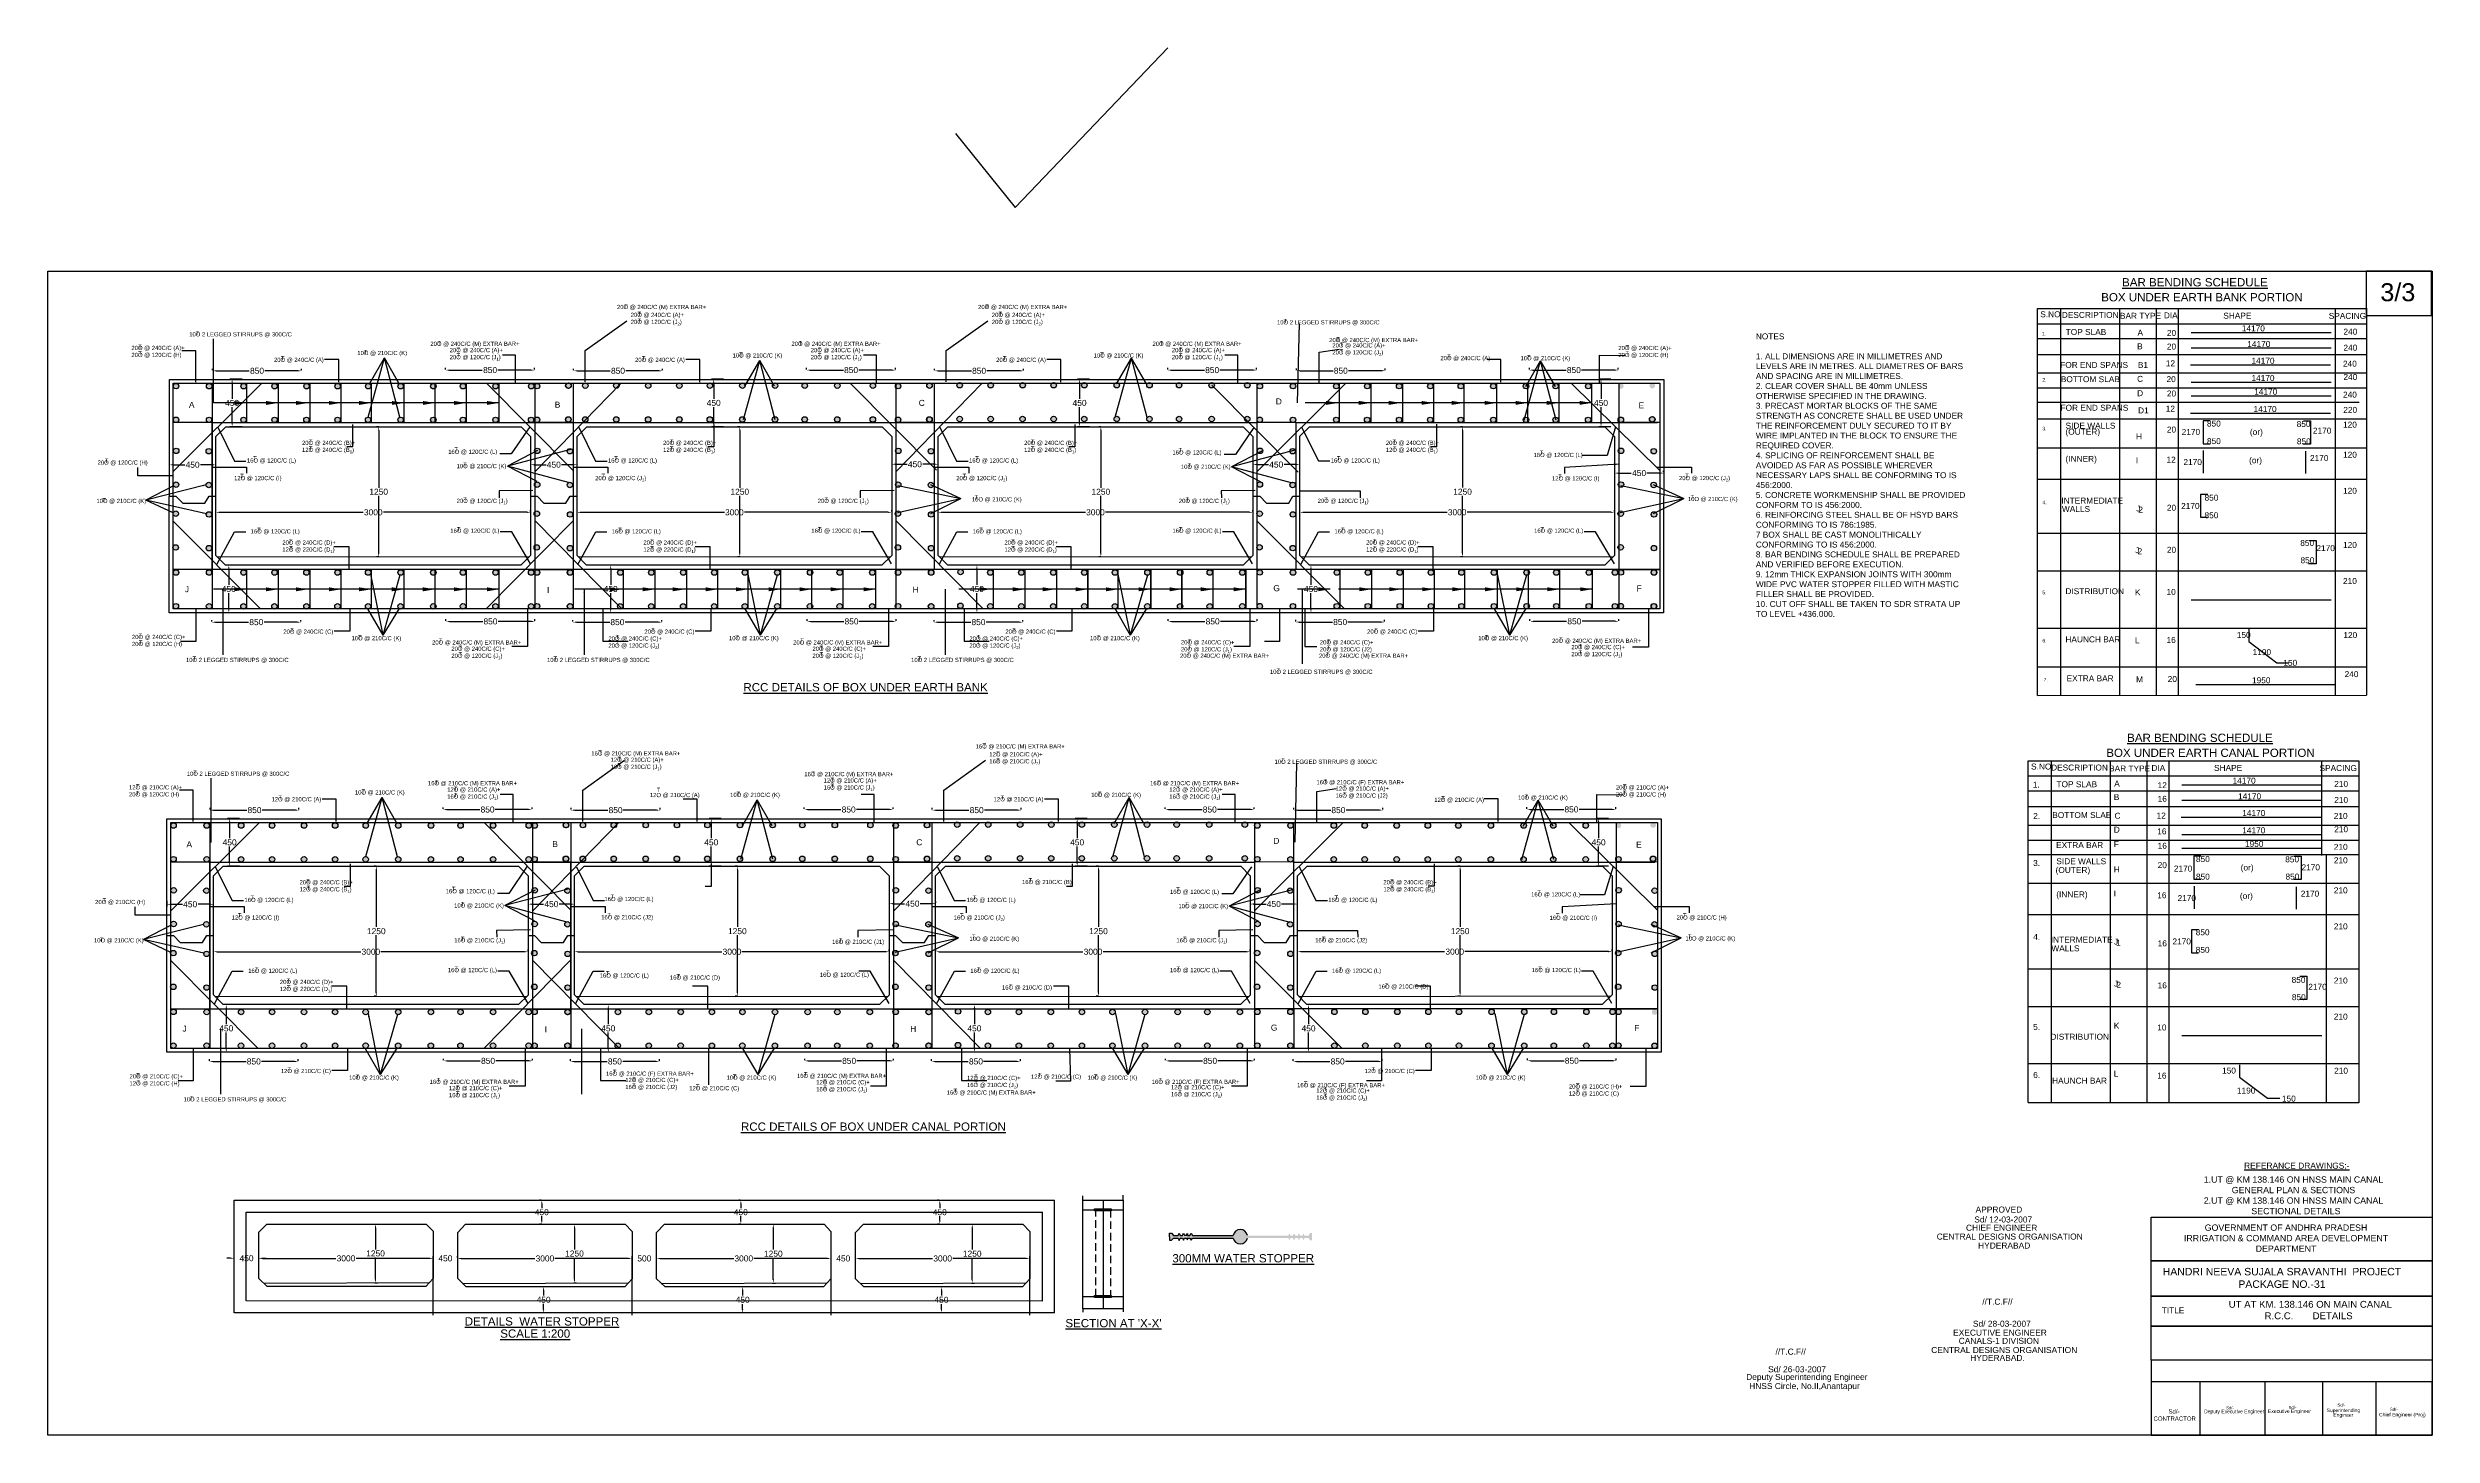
# Model space of a CAD drawing. Header units: metres. Extents: x 450 to 1759, y 456 to 572.
# Drawn here: x 1560.3 to 1758.7, y 456.3 to 571.8 of the extents above; entities that cross this region are included whole.
import ezdxf

# ---------------------------------------------------------------- set-up
doc = ezdxf.new("R2010")
doc.units = ezdxf.units.M
doc.header["$MEASUREMENT"] = 0
doc.linetypes.add('HIDDEN', pattern=[9.525, 6.35, -3.175])
for name, color, linetype in [('DIMENSION', 255, 'Continuous'), ('DRAWING', 7, 'Continuous'), ('TEXT', 255, 'Continuous')]:
    doc.layers.add(name, color=color, linetype=linetype)
doc.styles.get("Standard").update_dxf_attribs({"font": 'arial.ttf'})
doc.dimstyles.get("Standard").update_dxf_attribs({"dimtxt": 0.5, "dimasz": 0.3, "dimexe": 0.18, "dimexo": 0.0625, "dimgap": 0.09, "dimtad": 0, "dimtih": 1, "dimtoh": 1, "dimdec": 4, "dimzin": 0, "dimdsep": 46, "dimtxsty": 'Standard', "dimcen": 0.09, "dimadec": 0, "dimazin": 0, "dimtfac": 1, "dimtdec": 4, "dimtofl": 0, "dimtmove": 0, "dimatfit": 3, "dimfxl": 1, "dimtolj": 1, "dimtzin": 0, "dimarcsym": 0})

# ---------------------------------------------------------------- blocks, each defined once
blk = doc.blocks.new('*D61')
at = {"layer": 'Defpoints', "color": 0, "ltscale": 0.1, "transparency": 16777216}
for p in [(1574.28, 533.14), (1600.46, 533.14), (1600.46, 533.14)]:
    blk.add_point(p, dxfattribs=at)
at = {"layer": 'DIMENSION', "color": 0, "lineweight": -2, "ltscale": 0.1, "transparency": 16777216}
for p, q in [((1574.28, 533.2), (1574.28, 533.32)), ((1574.58, 533.14), (1586.54, 533.14)), ((1600.16, 533.14), (1588.21, 533.14)), ((1600.46, 533.2), (1600.46, 533.32))]:
    blk.add_line(p, q, dxfattribs=at)
at = {"layer": 'DIMENSION', "color": 0, "ltscale": 0.1, "transparency": 16777216}
for points in [[(1574.58, 533.19), (1574.58, 533.09), (1574.28, 533.14)], [(1600.16, 533.19), (1600.16, 533.09), (1600.46, 533.14)]]:
    blk.add_solid(points, dxfattribs=at)
at = {"layer": 'DIMENSION', "color": 0, "ltscale": 0.1, "transparency": 16777216, "insert": (1587.37, 533.14), "char_height": 0.5, "attachment_point": 5}
blk.add_mtext('\\A1;3000', dxfattribs=at)
blk = doc.blocks.new('*D62')
at = {"layer": 'Defpoints', "color": 0, "ltscale": 0.1, "transparency": 16777216}
for p in [(1587.89, 540.26), (1587.82, 529.44), (1587.9, 529.44)]:
    blk.add_point(p, dxfattribs=at)
at = {"layer": 'DIMENSION', "color": 0, "lineweight": -2, "ltscale": 0.1, "transparency": 16777216}
for p, q in [((1587.82, 540.26), (1587.64, 540.26)), ((1587.82, 539.96), (1587.82, 535.19)), ((1587.82, 529.74), (1587.82, 534.5)), ((1587.84, 529.44), (1587.64, 529.44))]:
    blk.add_line(p, q, dxfattribs=at)
at = {"layer": 'DIMENSION', "color": 0, "ltscale": 0.1, "transparency": 16777216}
for points in [[(1587.77, 539.96), (1587.87, 539.96), (1587.82, 540.26)], [(1587.77, 529.74), (1587.87, 529.74), (1587.82, 529.44)]]:
    blk.add_solid(points, dxfattribs=at)
at = {"layer": 'DIMENSION', "color": 0, "ltscale": 0.1, "transparency": 16777216, "insert": (1587.82, 534.85), "char_height": 0.5, "attachment_point": 5}
blk.add_mtext('\\A1;1250', dxfattribs=at)
blk = doc.blocks.new('*D63')
at = {"layer": 'Defpoints', "color": 0, "ltscale": 0.1, "transparency": 16777216}
for p in [(1574, 544.9), (1581.4, 544.91), (1581.4, 544.9)]:
    blk.add_point(p, dxfattribs=at)
at = {"layer": 'DIMENSION', "color": 0, "lineweight": -2, "ltscale": 0.1, "transparency": 16777216}
for p, q in [((1574, 544.97), (1574, 545.09)), ((1574.3, 544.91), (1577.05, 544.91)), ((1581.1, 544.91), (1578.34, 544.91)), ((1581.4, 544.97), (1581.4, 545.09))]:
    blk.add_line(p, q, dxfattribs=at)
at = {"layer": 'DIMENSION', "color": 0, "ltscale": 0.1, "transparency": 16777216}
for points in [[(1574.3, 544.96), (1574.3, 544.86), (1574, 544.91)], [(1581.1, 544.96), (1581.1, 544.86), (1581.4, 544.91)]]:
    blk.add_solid(points, dxfattribs=at)
at = {"layer": 'DIMENSION', "color": 0, "ltscale": 0.1, "transparency": 16777216, "insert": (1577.7, 544.91), "char_height": 0.5, "attachment_point": 5}
blk.add_mtext('\\A1;850', dxfattribs=at)
blk = doc.blocks.new('*D64')
at = {"layer": 'Defpoints', "color": 0, "ltscale": 0.1, "transparency": 16777216}
for p in [(1593.39, 544.96), (1600.78, 544.97), (1600.78, 544.96)]:
    blk.add_point(p, dxfattribs=at)
at = {"layer": 'DIMENSION', "color": 0, "lineweight": -2, "ltscale": 0.1, "transparency": 16777216}
for p, q in [((1593.39, 545.02), (1593.39, 545.15)), ((1593.69, 544.97), (1596.44, 544.97)), ((1600.48, 544.97), (1597.73, 544.97)), ((1600.78, 545.02), (1600.78, 545.15))]:
    blk.add_line(p, q, dxfattribs=at)
at = {"layer": 'DIMENSION', "color": 0, "ltscale": 0.1, "transparency": 16777216}
for points in [[(1593.69, 545.02), (1593.69, 544.92), (1593.39, 544.97)], [(1600.48, 545.02), (1600.48, 544.92), (1600.78, 544.97)]]:
    blk.add_solid(points, dxfattribs=at)
at = {"layer": 'DIMENSION', "color": 0, "ltscale": 0.1, "transparency": 16777216, "insert": (1597.09, 544.97), "char_height": 0.5, "attachment_point": 5}
blk.add_mtext('\\A1;850', dxfattribs=at)
blk = doc.blocks.new('*D65')
at = {"layer": 'Defpoints', "color": 0, "ltscale": 0.1, "transparency": 16777216}
for p in [(1573.94, 523.99), (1581.34, 524), (1581.34, 523.99)]:
    blk.add_point(p, dxfattribs=at)
at = {"layer": 'DIMENSION', "color": 0, "lineweight": -2, "ltscale": 0.1, "transparency": 16777216}
for p, q in [((1573.94, 524.06), (1573.94, 524.18)), ((1574.24, 524), (1577, 524)), ((1581.04, 524), (1578.28, 524)), ((1581.34, 524.06), (1581.34, 524.18))]:
    blk.add_line(p, q, dxfattribs=at)
at = {"layer": 'DIMENSION', "color": 0, "ltscale": 0.1, "transparency": 16777216}
for points in [[(1574.24, 524.05), (1574.24, 523.95), (1573.94, 524)], [(1581.04, 524.05), (1581.04, 523.95), (1581.34, 524)]]:
    blk.add_solid(points, dxfattribs=at)
at = {"layer": 'DIMENSION', "color": 0, "ltscale": 0.1, "transparency": 16777216, "insert": (1577.64, 524), "char_height": 0.5, "attachment_point": 5}
blk.add_mtext('\\A1;850', dxfattribs=at)
blk = doc.blocks.new('*D66')
at = {"layer": 'Defpoints', "color": 0, "ltscale": 0.1, "transparency": 16777216}
for p in [(1593.42, 524.05), (1600.82, 524.06), (1600.82, 524.05)]:
    blk.add_point(p, dxfattribs=at)
at = {"layer": 'DIMENSION', "color": 0, "lineweight": -2, "ltscale": 0.1, "transparency": 16777216}
for p, q in [((1593.42, 524.12), (1593.42, 524.24)), ((1593.72, 524.06), (1596.48, 524.06)), ((1600.52, 524.06), (1597.76, 524.06)), ((1600.82, 524.12), (1600.82, 524.24))]:
    blk.add_line(p, q, dxfattribs=at)
at = {"layer": 'DIMENSION', "color": 0, "ltscale": 0.1, "transparency": 16777216}
for points in [[(1593.72, 524.11), (1593.72, 524.01), (1593.42, 524.06)], [(1600.52, 524.11), (1600.52, 524.01), (1600.82, 524.06)]]:
    blk.add_solid(points, dxfattribs=at)
at = {"layer": 'DIMENSION', "color": 0, "ltscale": 0.1, "transparency": 16777216, "insert": (1597.12, 524.06), "char_height": 0.5, "attachment_point": 5}
blk.add_mtext('\\A1;850', dxfattribs=at)
blk = doc.blocks.new('*D71')
at = {"layer": 'Defpoints', "color": 0, "ltscale": 0.1, "transparency": 16777216}
for p in [(1664.45, 533.14), (1690.63, 533.14), (1690.63, 533.14)]:
    blk.add_point(p, dxfattribs=at)
at = {"layer": 'DIMENSION', "color": 0, "lineweight": -2, "ltscale": 0.1, "transparency": 16777216}
for p, q in [((1664.45, 533.21), (1664.45, 533.32)), ((1664.75, 533.14), (1676.7, 533.14)), ((1690.33, 533.14), (1678.38, 533.14)), ((1690.63, 533.21), (1690.63, 533.32))]:
    blk.add_line(p, q, dxfattribs=at)
at = {"layer": 'DIMENSION', "color": 0, "ltscale": 0.1, "transparency": 16777216}
for points in [[(1664.75, 533.19), (1664.75, 533.09), (1664.45, 533.14)], [(1690.33, 533.19), (1690.33, 533.09), (1690.63, 533.14)]]:
    blk.add_solid(points, dxfattribs=at)
at = {"layer": 'DIMENSION', "color": 0, "ltscale": 0.1, "transparency": 16777216, "insert": (1677.54, 533.14), "char_height": 0.5, "attachment_point": 5}
blk.add_mtext('\\A1;3000', dxfattribs=at)
blk = doc.blocks.new('*D72')
at = {"layer": 'Defpoints', "color": 0, "ltscale": 0.1, "transparency": 16777216}
for p in [(1678.05, 540.26), (1677.99, 529.44), (1678.07, 529.44)]:
    blk.add_point(p, dxfattribs=at)
at = {"layer": 'DIMENSION', "color": 0, "lineweight": -2, "ltscale": 0.1, "transparency": 16777216}
for p, q in [((1677.99, 540.26), (1677.81, 540.26)), ((1677.99, 539.96), (1677.99, 535.2)), ((1677.99, 529.74), (1677.99, 534.51)), ((1678, 529.44), (1677.81, 529.44))]:
    blk.add_line(p, q, dxfattribs=at)
at = {"layer": 'DIMENSION', "color": 0, "ltscale": 0.1, "transparency": 16777216}
for points in [[(1677.94, 539.96), (1678.04, 539.96), (1677.99, 540.26)], [(1677.94, 529.74), (1678.04, 529.74), (1677.99, 529.44)]]:
    blk.add_solid(points, dxfattribs=at)
at = {"layer": 'DIMENSION', "color": 0, "ltscale": 0.1, "transparency": 16777216, "insert": (1677.99, 534.85), "char_height": 0.5, "attachment_point": 5}
blk.add_mtext('\\A1;1250', dxfattribs=at)
blk = doc.blocks.new('*D70')
at = {"layer": 'Defpoints', "color": 0, "ltscale": 0.1, "transparency": 16777216}
for p in [(1664.17, 544.91), (1671.56, 544.92), (1671.56, 544.91)]:
    blk.add_point(p, dxfattribs=at)
at = {"layer": 'DIMENSION', "color": 0, "lineweight": -2, "ltscale": 0.1, "transparency": 16777216}
for p, q in [((1664.17, 544.97), (1664.17, 545.1)), ((1664.47, 544.92), (1667.22, 544.92)), ((1671.26, 544.92), (1668.51, 544.92)), ((1671.56, 544.97), (1671.56, 545.1))]:
    blk.add_line(p, q, dxfattribs=at)
at = {"layer": 'DIMENSION', "color": 0, "ltscale": 0.1, "transparency": 16777216}
for points in [[(1664.47, 544.97), (1664.47, 544.87), (1664.17, 544.92)], [(1671.26, 544.97), (1671.26, 544.87), (1671.56, 544.92)]]:
    blk.add_solid(points, dxfattribs=at)
at = {"layer": 'DIMENSION', "color": 0, "ltscale": 0.1, "transparency": 16777216, "insert": (1667.86, 544.92), "char_height": 0.5, "attachment_point": 5}
blk.add_mtext('\\A1;850', dxfattribs=at)
blk = doc.blocks.new('*D67')
at = {"layer": 'Defpoints', "color": 0, "ltscale": 0.1, "transparency": 16777216}
for p in [(1683.55, 544.96), (1690.95, 544.97), (1690.95, 544.96)]:
    blk.add_point(p, dxfattribs=at)
at = {"layer": 'DIMENSION', "color": 0, "lineweight": -2, "ltscale": 0.1, "transparency": 16777216}
for p, q in [((1683.55, 545.03), (1683.55, 545.15)), ((1683.85, 544.97), (1686.61, 544.97)), ((1690.65, 544.97), (1687.89, 544.97)), ((1690.95, 545.03), (1690.95, 545.15))]:
    blk.add_line(p, q, dxfattribs=at)
at = {"layer": 'DIMENSION', "color": 0, "ltscale": 0.1, "transparency": 16777216}
for points in [[(1683.85, 545.02), (1683.85, 544.92), (1683.55, 544.97)], [(1690.65, 545.02), (1690.65, 544.92), (1690.95, 544.97)]]:
    blk.add_solid(points, dxfattribs=at)
at = {"layer": 'DIMENSION', "color": 0, "ltscale": 0.1, "transparency": 16777216, "insert": (1687.25, 544.97), "char_height": 0.5, "attachment_point": 5}
blk.add_mtext('\\A1;850', dxfattribs=at)
blk = doc.blocks.new('*D68')
at = {"layer": 'Defpoints', "color": 0, "ltscale": 0.1, "transparency": 16777216}
for p in [(1664.11, 524), (1671.51, 524.01), (1671.51, 524)]:
    blk.add_point(p, dxfattribs=at)
at = {"layer": 'DIMENSION', "color": 0, "lineweight": -2, "ltscale": 0.1, "transparency": 16777216}
for p, q in [((1664.11, 524.06), (1664.11, 524.19)), ((1664.41, 524.01), (1667.16, 524.01)), ((1671.21, 524.01), (1668.45, 524.01)), ((1671.51, 524.06), (1671.51, 524.19))]:
    blk.add_line(p, q, dxfattribs=at)
at = {"layer": 'DIMENSION', "color": 0, "ltscale": 0.1, "transparency": 16777216}
for points in [[(1664.41, 524.06), (1664.41, 523.96), (1664.11, 524.01)], [(1671.21, 524.06), (1671.21, 523.96), (1671.51, 524.01)]]:
    blk.add_solid(points, dxfattribs=at)
at = {"layer": 'DIMENSION', "color": 0, "ltscale": 0.1, "transparency": 16777216, "insert": (1667.81, 524.01), "char_height": 0.5, "attachment_point": 5}
blk.add_mtext('\\A1;850', dxfattribs=at)
blk = doc.blocks.new('*D69')
at = {"layer": 'Defpoints', "color": 0, "ltscale": 0.1, "transparency": 16777216}
for p in [(1683.59, 524.06), (1690.99, 524.07), (1690.99, 524.06)]:
    blk.add_point(p, dxfattribs=at)
at = {"layer": 'DIMENSION', "color": 0, "lineweight": -2, "ltscale": 0.1, "transparency": 16777216}
for p, q in [((1683.59, 524.12), (1683.59, 524.25)), ((1683.89, 524.07), (1686.65, 524.07)), ((1690.69, 524.07), (1687.93, 524.07)), ((1690.99, 524.12), (1690.99, 524.25))]:
    blk.add_line(p, q, dxfattribs=at)
at = {"layer": 'DIMENSION', "color": 0, "ltscale": 0.1, "transparency": 16777216}
for points in [[(1683.89, 524.12), (1683.89, 524.02), (1683.59, 524.07)], [(1690.69, 524.12), (1690.69, 524.02), (1690.99, 524.07)]]:
    blk.add_solid(points, dxfattribs=at)
at = {"layer": 'DIMENSION', "color": 0, "ltscale": 0.1, "transparency": 16777216, "insert": (1687.29, 524.07), "char_height": 0.5, "attachment_point": 5}
blk.add_mtext('\\A1;850', dxfattribs=at)
blk = doc.blocks.new('*D77')
at = {"layer": 'Defpoints', "color": 0, "ltscale": 0.1, "transparency": 16777216}
for p in [(1604.32, 533.14), (1630.5, 533.14), (1630.5, 533.14)]:
    blk.add_point(p, dxfattribs=at)
at = {"layer": 'DIMENSION', "color": 0, "lineweight": -2, "ltscale": 0.1, "transparency": 16777216}
for p, q in [((1604.32, 533.2), (1604.32, 533.32)), ((1604.62, 533.14), (1616.58, 533.14)), ((1630.2, 533.14), (1618.25, 533.14)), ((1630.5, 533.2), (1630.5, 533.32))]:
    blk.add_line(p, q, dxfattribs=at)
at = {"layer": 'DIMENSION', "color": 0, "ltscale": 0.1, "transparency": 16777216}
for points in [[(1604.62, 533.19), (1604.62, 533.09), (1604.32, 533.14)], [(1630.2, 533.19), (1630.2, 533.09), (1630.5, 533.14)]]:
    blk.add_solid(points, dxfattribs=at)
at = {"layer": 'DIMENSION', "color": 0, "ltscale": 0.1, "transparency": 16777216, "insert": (1617.41, 533.14), "char_height": 0.5, "attachment_point": 5}
blk.add_mtext('\\A1;3000', dxfattribs=at)
blk = doc.blocks.new('*D78')
at = {"layer": 'Defpoints', "color": 0, "ltscale": 0.1, "transparency": 16777216}
for p in [(1617.92, 540.26), (1617.86, 529.44), (1617.94, 529.44)]:
    blk.add_point(p, dxfattribs=at)
at = {"layer": 'DIMENSION', "color": 0, "lineweight": -2, "ltscale": 0.1, "transparency": 16777216}
for p, q in [((1617.86, 540.26), (1617.68, 540.26)), ((1617.86, 539.96), (1617.86, 535.19)), ((1617.86, 529.74), (1617.86, 534.5)), ((1617.88, 529.44), (1617.68, 529.44))]:
    blk.add_line(p, q, dxfattribs=at)
at = {"layer": 'DIMENSION', "color": 0, "ltscale": 0.1, "transparency": 16777216}
for points in [[(1617.81, 539.96), (1617.91, 539.96), (1617.86, 540.26)], [(1617.81, 529.74), (1617.91, 529.74), (1617.86, 529.44)]]:
    blk.add_solid(points, dxfattribs=at)
at = {"layer": 'DIMENSION', "color": 0, "ltscale": 0.1, "transparency": 16777216, "insert": (1617.86, 534.85), "char_height": 0.5, "attachment_point": 5}
blk.add_mtext('\\A1;1250', dxfattribs=at)
blk = doc.blocks.new('*D73')
at = {"layer": 'Defpoints', "color": 0, "ltscale": 0.1, "transparency": 16777216}
for p in [(1604.04, 544.9), (1611.43, 544.91), (1611.43, 544.9)]:
    blk.add_point(p, dxfattribs=at)
at = {"layer": 'DIMENSION', "color": 0, "lineweight": -2, "ltscale": 0.1, "transparency": 16777216}
for p, q in [((1604.04, 544.97), (1604.04, 545.09)), ((1604.34, 544.91), (1607.09, 544.91)), ((1611.13, 544.91), (1608.38, 544.91)), ((1611.43, 544.97), (1611.43, 545.09))]:
    blk.add_line(p, q, dxfattribs=at)
at = {"layer": 'DIMENSION', "color": 0, "ltscale": 0.1, "transparency": 16777216}
for points in [[(1604.34, 544.96), (1604.34, 544.86), (1604.04, 544.91)], [(1611.13, 544.96), (1611.13, 544.86), (1611.43, 544.91)]]:
    blk.add_solid(points, dxfattribs=at)
at = {"layer": 'DIMENSION', "color": 0, "ltscale": 0.1, "transparency": 16777216, "insert": (1607.73, 544.91), "char_height": 0.5, "attachment_point": 5}
blk.add_mtext('\\A1;850', dxfattribs=at)
blk = doc.blocks.new('*D74')
at = {"layer": 'Defpoints', "color": 0, "ltscale": 0.1, "transparency": 16777216}
for p in [(1623.42, 544.96), (1630.82, 544.97), (1630.82, 544.96)]:
    blk.add_point(p, dxfattribs=at)
at = {"layer": 'DIMENSION', "color": 0, "lineweight": -2, "ltscale": 0.1, "transparency": 16777216}
for p, q in [((1623.42, 545.02), (1623.42, 545.15)), ((1623.72, 544.97), (1626.48, 544.97)), ((1630.52, 544.97), (1627.77, 544.97)), ((1630.82, 545.02), (1630.82, 545.15))]:
    blk.add_line(p, q, dxfattribs=at)
at = {"layer": 'DIMENSION', "color": 0, "ltscale": 0.1, "transparency": 16777216}
for points in [[(1623.72, 545.02), (1623.72, 544.92), (1623.42, 544.97)], [(1630.52, 545.02), (1630.52, 544.92), (1630.82, 544.97)]]:
    blk.add_solid(points, dxfattribs=at)
at = {"layer": 'DIMENSION', "color": 0, "ltscale": 0.1, "transparency": 16777216, "insert": (1627.12, 544.97), "char_height": 0.5, "attachment_point": 5}
blk.add_mtext('\\A1;850', dxfattribs=at)
blk = doc.blocks.new('*D75')
at = {"layer": 'Defpoints', "color": 0, "ltscale": 0.1, "transparency": 16777216}
for p in [(1603.98, 523.99), (1611.38, 524), (1611.38, 523.99)]:
    blk.add_point(p, dxfattribs=at)
at = {"layer": 'DIMENSION', "color": 0, "lineweight": -2, "ltscale": 0.1, "transparency": 16777216}
for p, q in [((1603.98, 524.06), (1603.98, 524.18)), ((1604.28, 524), (1607.04, 524)), ((1611.08, 524), (1608.32, 524)), ((1611.38, 524.06), (1611.38, 524.18))]:
    blk.add_line(p, q, dxfattribs=at)
at = {"layer": 'DIMENSION', "color": 0, "ltscale": 0.1, "transparency": 16777216}
for points in [[(1604.28, 524.05), (1604.28, 523.95), (1603.98, 524)], [(1611.08, 524.05), (1611.08, 523.95), (1611.38, 524)]]:
    blk.add_solid(points, dxfattribs=at)
at = {"layer": 'DIMENSION', "color": 0, "ltscale": 0.1, "transparency": 16777216, "insert": (1607.68, 524), "char_height": 0.5, "attachment_point": 5}
blk.add_mtext('\\A1;850', dxfattribs=at)
blk = doc.blocks.new('*D76')
at = {"layer": 'Defpoints', "color": 0, "ltscale": 0.1, "transparency": 16777216}
for p in [(1623.46, 524.05), (1630.86, 524.06), (1630.86, 524.05)]:
    blk.add_point(p, dxfattribs=at)
at = {"layer": 'DIMENSION', "color": 0, "lineweight": -2, "ltscale": 0.1, "transparency": 16777216}
for p, q in [((1623.46, 524.12), (1623.46, 524.24)), ((1623.76, 524.06), (1626.52, 524.06)), ((1630.56, 524.06), (1627.8, 524.06)), ((1630.86, 524.12), (1630.86, 524.24))]:
    blk.add_line(p, q, dxfattribs=at)
at = {"layer": 'DIMENSION', "color": 0, "ltscale": 0.1, "transparency": 16777216}
for points in [[(1623.76, 524.11), (1623.76, 524.01), (1623.46, 524.06)], [(1630.56, 524.11), (1630.56, 524.01), (1630.86, 524.06)]]:
    blk.add_solid(points, dxfattribs=at)
at = {"layer": 'DIMENSION', "color": 0, "ltscale": 0.1, "transparency": 16777216, "insert": (1627.16, 524.06), "char_height": 0.5, "attachment_point": 5}
blk.add_mtext('\\A1;850', dxfattribs=at)
blk = doc.blocks.new('*D83')
at = {"layer": 'Defpoints', "color": 0, "ltscale": 0.1, "transparency": 16777216}
for p in [(1634.36, 533.14), (1660.54, 533.14), (1660.54, 533.14)]:
    blk.add_point(p, dxfattribs=at)
at = {"layer": 'DIMENSION', "color": 0, "lineweight": -2, "ltscale": 0.1, "transparency": 16777216}
for p, q in [((1634.36, 533.2), (1634.36, 533.32)), ((1634.66, 533.14), (1646.61, 533.14)), ((1660.24, 533.14), (1648.28, 533.14)), ((1660.54, 533.2), (1660.54, 533.32))]:
    blk.add_line(p, q, dxfattribs=at)
at = {"layer": 'DIMENSION', "color": 0, "ltscale": 0.1, "transparency": 16777216}
for points in [[(1634.66, 533.19), (1634.66, 533.09), (1634.36, 533.14)], [(1660.24, 533.19), (1660.24, 533.09), (1660.54, 533.14)]]:
    blk.add_solid(points, dxfattribs=at)
at = {"layer": 'DIMENSION', "color": 0, "ltscale": 0.1, "transparency": 16777216, "insert": (1647.45, 533.14), "char_height": 0.5, "attachment_point": 5}
blk.add_mtext('\\A1;3000', dxfattribs=at)
blk = doc.blocks.new('*D84')
at = {"layer": 'Defpoints', "color": 0, "ltscale": 0.1, "transparency": 16777216}
for p in [(1647.96, 540.26), (1647.9, 529.44), (1647.98, 529.44)]:
    blk.add_point(p, dxfattribs=at)
at = {"layer": 'DIMENSION', "color": 0, "lineweight": -2, "ltscale": 0.1, "transparency": 16777216}
for p, q in [((1647.9, 540.26), (1647.72, 540.26)), ((1647.9, 539.96), (1647.9, 535.19)), ((1647.9, 529.74), (1647.9, 534.5)), ((1647.91, 529.44), (1647.72, 529.44))]:
    blk.add_line(p, q, dxfattribs=at)
at = {"layer": 'DIMENSION', "color": 0, "ltscale": 0.1, "transparency": 16777216}
for points in [[(1647.85, 539.96), (1647.95, 539.96), (1647.9, 540.26)], [(1647.85, 529.74), (1647.95, 529.74), (1647.9, 529.44)]]:
    blk.add_solid(points, dxfattribs=at)
at = {"layer": 'DIMENSION', "color": 0, "ltscale": 0.1, "transparency": 16777216, "insert": (1647.9, 534.85), "char_height": 0.5, "attachment_point": 5}
blk.add_mtext('\\A1;1250', dxfattribs=at)
blk = doc.blocks.new('*D79')
at = {"layer": 'Defpoints', "color": 0, "ltscale": 0.1, "transparency": 16777216}
for p in [(1634.07, 544.9), (1641.47, 544.91), (1641.47, 544.9)]:
    blk.add_point(p, dxfattribs=at)
at = {"layer": 'DIMENSION', "color": 0, "lineweight": -2, "ltscale": 0.1, "transparency": 16777216}
for p, q in [((1634.07, 544.97), (1634.07, 545.09)), ((1634.37, 544.91), (1637.13, 544.91)), ((1641.17, 544.91), (1638.42, 544.91)), ((1641.47, 544.97), (1641.47, 545.09))]:
    blk.add_line(p, q, dxfattribs=at)
at = {"layer": 'DIMENSION', "color": 0, "ltscale": 0.1, "transparency": 16777216}
for points in [[(1634.37, 544.96), (1634.37, 544.86), (1634.07, 544.91)], [(1641.17, 544.96), (1641.17, 544.86), (1641.47, 544.91)]]:
    blk.add_solid(points, dxfattribs=at)
at = {"layer": 'DIMENSION', "color": 0, "ltscale": 0.1, "transparency": 16777216, "insert": (1637.77, 544.91), "char_height": 0.5, "attachment_point": 5}
blk.add_mtext('\\A1;850', dxfattribs=at)
blk = doc.blocks.new('*D80')
at = {"layer": 'Defpoints', "color": 0, "ltscale": 0.1, "transparency": 16777216}
for p in [(1653.46, 544.96), (1660.86, 544.97), (1660.86, 544.96)]:
    blk.add_point(p, dxfattribs=at)
at = {"layer": 'DIMENSION', "color": 0, "lineweight": -2, "ltscale": 0.1, "transparency": 16777216}
for p, q in [((1653.46, 545.02), (1653.46, 545.15)), ((1653.76, 544.97), (1656.52, 544.97)), ((1660.56, 544.97), (1657.8, 544.97)), ((1660.86, 545.02), (1660.86, 545.15))]:
    blk.add_line(p, q, dxfattribs=at)
at = {"layer": 'DIMENSION', "color": 0, "ltscale": 0.1, "transparency": 16777216}
for points in [[(1653.76, 545.02), (1653.76, 544.92), (1653.46, 544.97)], [(1660.56, 545.02), (1660.56, 544.92), (1660.86, 544.97)]]:
    blk.add_solid(points, dxfattribs=at)
at = {"layer": 'DIMENSION', "color": 0, "ltscale": 0.1, "transparency": 16777216, "insert": (1657.16, 544.97), "char_height": 0.5, "attachment_point": 5}
blk.add_mtext('\\A1;850', dxfattribs=at)
blk = doc.blocks.new('*D81')
at = {"layer": 'Defpoints', "color": 0, "ltscale": 0.1, "transparency": 16777216}
for p in [(1634.02, 523.99), (1641.41, 524), (1641.41, 523.99)]:
    blk.add_point(p, dxfattribs=at)
at = {"layer": 'DIMENSION', "color": 0, "lineweight": -2, "ltscale": 0.1, "transparency": 16777216}
for p, q in [((1634.02, 524.06), (1634.02, 524.18)), ((1634.32, 524), (1637.07, 524)), ((1641.11, 524), (1638.36, 524)), ((1641.41, 524.06), (1641.41, 524.18))]:
    blk.add_line(p, q, dxfattribs=at)
at = {"layer": 'DIMENSION', "color": 0, "ltscale": 0.1, "transparency": 16777216}
for points in [[(1634.32, 524.05), (1634.32, 523.95), (1634.02, 524)], [(1641.11, 524.05), (1641.11, 523.95), (1641.41, 524)]]:
    blk.add_solid(points, dxfattribs=at)
at = {"layer": 'DIMENSION', "color": 0, "ltscale": 0.1, "transparency": 16777216, "insert": (1637.72, 524), "char_height": 0.5, "attachment_point": 5}
blk.add_mtext('\\A1;850', dxfattribs=at)
blk = doc.blocks.new('*D82')
at = {"layer": 'Defpoints', "color": 0, "ltscale": 0.1, "transparency": 16777216}
for p in [(1653.5, 524.05), (1660.9, 524.06), (1660.9, 524.05)]:
    blk.add_point(p, dxfattribs=at)
at = {"layer": 'DIMENSION', "color": 0, "lineweight": -2, "ltscale": 0.1, "transparency": 16777216}
for p, q in [((1653.5, 524.12), (1653.5, 524.24)), ((1653.8, 524.06), (1656.56, 524.06)), ((1660.6, 524.06), (1657.84, 524.06)), ((1660.9, 524.12), (1660.9, 524.24))]:
    blk.add_line(p, q, dxfattribs=at)
at = {"layer": 'DIMENSION', "color": 0, "ltscale": 0.1, "transparency": 16777216}
for points in [[(1653.8, 524.11), (1653.8, 524.01), (1653.5, 524.06)], [(1660.6, 524.11), (1660.6, 524.01), (1660.9, 524.06)]]:
    blk.add_solid(points, dxfattribs=at)
at = {"layer": 'DIMENSION', "color": 0, "ltscale": 0.1, "transparency": 16777216, "insert": (1657.2, 524.06), "char_height": 0.5, "attachment_point": 5}
blk.add_mtext('\\A1;850', dxfattribs=at)
blk = doc.blocks.new('*D85')
at = {"layer": 'Defpoints', "color": 0, "ltscale": 0.1, "transparency": 16777216}
for p in [(1690.63, 536.76), (1694.72, 536.4), (1694.72, 536.4)]:
    blk.add_point(p, dxfattribs=at)
at = {"layer": 'DIMENSION', "color": 0, "lineweight": -2, "ltscale": 0.1, "transparency": 16777216}
for p, q in [((1690.63, 536.7), (1690.63, 536.22)), ((1690.93, 536.4), (1692.02, 536.4)), ((1694.42, 536.4), (1693.33, 536.4)), ((1694.72, 536.47), (1694.72, 536.58))]:
    blk.add_line(p, q, dxfattribs=at)
at = {"layer": 'DIMENSION', "color": 0, "ltscale": 0.1, "transparency": 16777216}
for points in [[(1690.93, 536.45), (1690.93, 536.35), (1690.63, 536.4)], [(1694.42, 536.45), (1694.42, 536.35), (1694.72, 536.4)]]:
    blk.add_solid(points, dxfattribs=at)
at = {"layer": 'DIMENSION', "color": 0, "ltscale": 0.1, "transparency": 16777216, "insert": (1692.68, 536.4), "char_height": 0.5, "attachment_point": 5}
blk.add_mtext('\\A1;450', dxfattribs=at)
blk = doc.blocks.new('*D86')
at = {"layer": 'Defpoints', "color": 0, "ltscale": 0.1, "transparency": 16777216}
for p in [(1660.54, 537.46), (1664.45, 537.11), (1664.45, 537.11)]:
    blk.add_point(p, dxfattribs=at)
at = {"layer": 'DIMENSION', "color": 0, "lineweight": -2, "ltscale": 0.1, "transparency": 16777216}
for p, q in [((1660.54, 537.4), (1660.54, 536.93)), ((1660.84, 537.11), (1661.84, 537.11)), ((1664.15, 537.11), (1663.15, 537.11)), ((1664.45, 537.17), (1664.45, 537.29))]:
    blk.add_line(p, q, dxfattribs=at)
at = {"layer": 'DIMENSION', "color": 0, "ltscale": 0.1, "transparency": 16777216}
for points in [[(1660.84, 537.16), (1660.84, 537.06), (1660.54, 537.11)], [(1664.15, 537.16), (1664.15, 537.06), (1664.45, 537.11)]]:
    blk.add_solid(points, dxfattribs=at)
at = {"layer": 'DIMENSION', "color": 0, "ltscale": 0.1, "transparency": 16777216, "insert": (1662.49, 537.11), "char_height": 0.5, "attachment_point": 5}
blk.add_mtext('\\A1;450', dxfattribs=at)
blk = doc.blocks.new('*D87')
at = {"layer": 'Defpoints', "color": 0, "ltscale": 0.1, "transparency": 16777216}
for p in [(1630.5, 537.49), (1634.36, 537.14), (1634.36, 537.14)]:
    blk.add_point(p, dxfattribs=at)
at = {"layer": 'DIMENSION', "color": 0, "lineweight": -2, "ltscale": 0.1, "transparency": 16777216}
for p, q in [((1630.5, 537.43), (1630.5, 536.96)), ((1630.8, 537.14), (1631.78, 537.14)), ((1634.06, 537.14), (1633.08, 537.14)), ((1634.36, 537.2), (1634.36, 537.32))]:
    blk.add_line(p, q, dxfattribs=at)
at = {"layer": 'DIMENSION', "color": 0, "ltscale": 0.1, "transparency": 16777216}
for points in [[(1630.8, 537.19), (1630.8, 537.09), (1630.5, 537.14)], [(1634.06, 537.19), (1634.06, 537.09), (1634.36, 537.14)]]:
    blk.add_solid(points, dxfattribs=at)
at = {"layer": 'DIMENSION', "color": 0, "ltscale": 0.1, "transparency": 16777216, "insert": (1632.43, 537.14), "char_height": 0.5, "attachment_point": 5}
blk.add_mtext('\\A1;450', dxfattribs=at)
blk = doc.blocks.new('*D88')
at = {"layer": 'Defpoints', "color": 0, "ltscale": 0.1, "transparency": 16777216}
for p in [(1600.46, 537.45), (1604.32, 537.1), (1604.32, 537.1)]:
    blk.add_point(p, dxfattribs=at)
at = {"layer": 'DIMENSION', "color": 0, "lineweight": -2, "ltscale": 0.1, "transparency": 16777216}
for p, q in [((1600.46, 537.39), (1600.46, 536.92)), ((1600.76, 537.1), (1601.74, 537.1)), ((1604.02, 537.1), (1603.04, 537.1)), ((1604.32, 537.16), (1604.32, 537.28))]:
    blk.add_line(p, q, dxfattribs=at)
at = {"layer": 'DIMENSION', "color": 0, "ltscale": 0.1, "transparency": 16777216}
for points in [[(1600.76, 537.15), (1600.76, 537.05), (1600.46, 537.1)], [(1604.02, 537.15), (1604.02, 537.05), (1604.32, 537.1)]]:
    blk.add_solid(points, dxfattribs=at)
at = {"layer": 'DIMENSION', "color": 0, "ltscale": 0.1, "transparency": 16777216, "insert": (1602.39, 537.1), "char_height": 0.5, "attachment_point": 5}
blk.add_mtext('\\A1;450', dxfattribs=at)
blk = doc.blocks.new('*D89')
at = {"layer": 'Defpoints', "color": 0, "ltscale": 0.1, "transparency": 16777216}
for p in [(1570.4, 537.45), (1574.28, 537.09), (1574.28, 537.09)]:
    blk.add_point(p, dxfattribs=at)
at = {"layer": 'DIMENSION', "color": 0, "lineweight": -2, "ltscale": 0.1, "transparency": 16777216}
for p, q in [((1570.4, 537.38), (1570.4, 536.91)), ((1570.7, 537.09), (1571.69, 537.09)), ((1573.98, 537.09), (1573, 537.09)), ((1574.28, 537.15), (1574.28, 537.27))]:
    blk.add_line(p, q, dxfattribs=at)
at = {"layer": 'DIMENSION', "color": 0, "ltscale": 0.1, "transparency": 16777216}
for points in [[(1570.7, 537.14), (1570.7, 537.04), (1570.4, 537.09)], [(1573.98, 537.14), (1573.98, 537.04), (1574.28, 537.09)]]:
    blk.add_solid(points, dxfattribs=at)
at = {"layer": 'DIMENSION', "color": 0, "ltscale": 0.1, "transparency": 16777216, "insert": (1572.34, 537.09), "char_height": 0.5, "attachment_point": 5}
blk.add_mtext('\\A1;450', dxfattribs=at)
blk = doc.blocks.new('*D90')
at = {"layer": 'Defpoints', "color": 0, "ltscale": 0.1, "transparency": 16777216}
for p in [(1666.26, 528.74), (1665.38, 524.78), (1666.26, 524.78)]:
    blk.add_point(p, dxfattribs=at)
at = {"layer": 'DIMENSION', "color": 0, "lineweight": -2, "ltscale": 0.1, "transparency": 16777216}
for p, q in [((1666.2, 528.74), (1665.2, 528.74)), ((1665.38, 528.44), (1665.38, 527.11)), ((1665.38, 525.08), (1665.38, 526.41)), ((1666.2, 524.78), (1665.2, 524.78))]:
    blk.add_line(p, q, dxfattribs=at)
at = {"layer": 'DIMENSION', "color": 0, "ltscale": 0.1, "transparency": 16777216}
for points in [[(1665.33, 528.44), (1665.43, 528.44), (1665.38, 528.74)], [(1665.33, 525.08), (1665.43, 525.08), (1665.38, 524.78)]]:
    blk.add_solid(points, dxfattribs=at)
at = {"layer": 'DIMENSION', "color": 0, "ltscale": 0.1, "transparency": 16777216, "insert": (1665.38, 526.76), "char_height": 0.5, "attachment_point": 5}
blk.add_mtext('\\A1;450', dxfattribs=at)
blk = doc.blocks.new('*D91')
at = {"layer": 'Defpoints', "color": 0, "ltscale": 0.1, "transparency": 16777216}
for p in [(1638.47, 528.74), (1637.59, 524.78), (1638.47, 524.78)]:
    blk.add_point(p, dxfattribs=at)
at = {"layer": 'DIMENSION', "color": 0, "lineweight": -2, "ltscale": 0.1, "transparency": 16777216}
for p, q in [((1638.41, 528.74), (1637.41, 528.74)), ((1637.59, 528.44), (1637.59, 527.11)), ((1637.59, 525.08), (1637.59, 526.41)), ((1638.41, 524.78), (1637.41, 524.78))]:
    blk.add_line(p, q, dxfattribs=at)
at = {"layer": 'DIMENSION', "color": 0, "ltscale": 0.1, "transparency": 16777216}
for points in [[(1637.54, 528.44), (1637.64, 528.44), (1637.59, 528.74)], [(1637.54, 525.08), (1637.64, 525.08), (1637.59, 524.78)]]:
    blk.add_solid(points, dxfattribs=at)
at = {"layer": 'DIMENSION', "color": 0, "ltscale": 0.1, "transparency": 16777216, "insert": (1637.59, 526.76), "char_height": 0.5, "attachment_point": 5}
blk.add_mtext('\\A1;450', dxfattribs=at)
blk = doc.blocks.new('*D92')
at = {"layer": 'Defpoints', "color": 0, "ltscale": 0.1, "transparency": 16777216}
for p in [(1608.01, 528.74), (1607.12, 524.78), (1608.01, 524.78)]:
    blk.add_point(p, dxfattribs=at)
at = {"layer": 'DIMENSION', "color": 0, "lineweight": -2, "ltscale": 0.1, "transparency": 16777216}
for p, q in [((1607.94, 528.74), (1606.94, 528.74)), ((1607.12, 528.44), (1607.12, 527.11)), ((1607.12, 525.08), (1607.12, 526.41)), ((1607.94, 524.78), (1606.94, 524.78))]:
    blk.add_line(p, q, dxfattribs=at)
at = {"layer": 'DIMENSION', "color": 0, "ltscale": 0.1, "transparency": 16777216}
for points in [[(1607.07, 528.44), (1607.17, 528.44), (1607.12, 528.74)], [(1607.07, 525.08), (1607.17, 525.08), (1607.12, 524.78)]]:
    blk.add_solid(points, dxfattribs=at)
at = {"layer": 'DIMENSION', "color": 0, "ltscale": 0.1, "transparency": 16777216, "insert": (1607.12, 526.76), "char_height": 0.5, "attachment_point": 5}
blk.add_mtext('\\A1;450', dxfattribs=at)
blk = doc.blocks.new('*D93')
at = {"layer": 'Defpoints', "color": 0, "ltscale": 0.1, "transparency": 16777216}
for p in [(1576.23, 528.74), (1575.35, 524.78), (1576.23, 524.78)]:
    blk.add_point(p, dxfattribs=at)
at = {"layer": 'DIMENSION', "color": 0, "lineweight": -2, "ltscale": 0.1, "transparency": 16777216}
for p, q in [((1576.17, 528.74), (1575.17, 528.74)), ((1575.35, 528.44), (1575.35, 527.11)), ((1575.35, 525.08), (1575.35, 526.41)), ((1576.17, 524.78), (1575.17, 524.78))]:
    blk.add_line(p, q, dxfattribs=at)
at = {"layer": 'DIMENSION', "color": 0, "ltscale": 0.1, "transparency": 16777216}
for points in [[(1575.3, 528.44), (1575.4, 528.44), (1575.35, 528.74)], [(1575.3, 525.08), (1575.4, 525.08), (1575.35, 524.78)]]:
    blk.add_solid(points, dxfattribs=at)
at = {"layer": 'DIMENSION', "color": 0, "ltscale": 0.1, "transparency": 16777216, "insert": (1575.35, 526.76), "char_height": 0.5, "attachment_point": 5}
blk.add_mtext('\\A1;450', dxfattribs=at)
blk = doc.blocks.new('*D94')
at = {"layer": 'Defpoints', "color": 0, "ltscale": 0.1, "transparency": 16777216}
for p in [(1576.51, 544.22), (1575.63, 540.26), (1576.51, 540.26)]:
    blk.add_point(p, dxfattribs=at)
at = {"layer": 'DIMENSION', "color": 0, "lineweight": -2, "ltscale": 0.1, "transparency": 16777216}
for p, q in [((1576.45, 544.22), (1575.45, 544.22)), ((1575.63, 543.92), (1575.63, 542.58)), ((1575.63, 540.56), (1575.63, 541.89)), ((1576.45, 540.26), (1575.45, 540.26))]:
    blk.add_line(p, q, dxfattribs=at)
at = {"layer": 'DIMENSION', "color": 0, "ltscale": 0.1, "transparency": 16777216}
for points in [[(1575.58, 543.92), (1575.68, 543.92), (1575.63, 544.22)], [(1575.58, 540.56), (1575.68, 540.56), (1575.63, 540.26)]]:
    blk.add_solid(points, dxfattribs=at)
at = {"layer": 'DIMENSION', "color": 0, "ltscale": 0.1, "transparency": 16777216, "insert": (1575.63, 542.24), "char_height": 0.5, "attachment_point": 5}
blk.add_mtext('\\A1;450', dxfattribs=at)
blk = doc.blocks.new('*D95')
at = {"layer": 'Defpoints', "color": 0, "ltscale": 0.1, "transparency": 16777216}
for p in [(1616.57, 544.22), (1615.69, 540.26), (1616.57, 540.26)]:
    blk.add_point(p, dxfattribs=at)
at = {"layer": 'DIMENSION', "color": 0, "lineweight": -2, "ltscale": 0.1, "transparency": 16777216}
for p, q in [((1616.51, 544.22), (1615.51, 544.22)), ((1615.69, 543.92), (1615.69, 542.58)), ((1615.69, 540.56), (1615.69, 541.89)), ((1616.51, 540.26), (1615.51, 540.26))]:
    blk.add_line(p, q, dxfattribs=at)
at = {"layer": 'DIMENSION', "color": 0, "ltscale": 0.1, "transparency": 16777216}
for points in [[(1615.64, 543.92), (1615.74, 543.92), (1615.69, 544.22)], [(1615.64, 540.56), (1615.74, 540.56), (1615.69, 540.26)]]:
    blk.add_solid(points, dxfattribs=at)
at = {"layer": 'DIMENSION', "color": 0, "ltscale": 0.1, "transparency": 16777216, "insert": (1615.69, 542.24), "char_height": 0.5, "attachment_point": 5}
blk.add_mtext('\\A1;450', dxfattribs=at)
blk = doc.blocks.new('*D96')
at = {"layer": 'Defpoints', "color": 0, "ltscale": 0.1, "transparency": 16777216}
for p in [(1647.01, 544.22), (1646.13, 540.26), (1647.01, 540.26)]:
    blk.add_point(p, dxfattribs=at)
at = {"layer": 'DIMENSION', "color": 0, "lineweight": -2, "ltscale": 0.1, "transparency": 16777216}
for p, q in [((1646.95, 544.22), (1645.95, 544.22)), ((1646.13, 543.92), (1646.13, 542.58)), ((1646.13, 540.56), (1646.13, 541.89)), ((1646.95, 540.26), (1645.95, 540.26))]:
    blk.add_line(p, q, dxfattribs=at)
at = {"layer": 'DIMENSION', "color": 0, "ltscale": 0.1, "transparency": 16777216}
for points in [[(1646.08, 543.92), (1646.18, 543.92), (1646.13, 544.22)], [(1646.08, 540.56), (1646.18, 540.56), (1646.13, 540.26)]]:
    blk.add_solid(points, dxfattribs=at)
at = {"layer": 'DIMENSION', "color": 0, "ltscale": 0.1, "transparency": 16777216, "insert": (1646.13, 542.24), "char_height": 0.5, "attachment_point": 5}
blk.add_mtext('\\A1;450', dxfattribs=at)
blk = doc.blocks.new('*D97')
at = {"layer": 'Defpoints', "color": 0, "ltscale": 0.1, "transparency": 16777216}
for p in [(1690.39, 544.22), (1689.51, 540.26), (1690.39, 540.26)]:
    blk.add_point(p, dxfattribs=at)
at = {"layer": 'DIMENSION', "color": 0, "lineweight": -2, "ltscale": 0.1, "transparency": 16777216}
for p, q in [((1690.33, 544.22), (1689.33, 544.22)), ((1689.51, 543.92), (1689.51, 542.59)), ((1689.51, 540.56), (1689.51, 541.9)), ((1690.33, 540.26), (1689.33, 540.26))]:
    blk.add_line(p, q, dxfattribs=at)
at = {"layer": 'DIMENSION', "color": 0, "ltscale": 0.1, "transparency": 16777216}
for points in [[(1689.46, 543.92), (1689.56, 543.92), (1689.51, 544.22)], [(1689.46, 540.56), (1689.56, 540.56), (1689.51, 540.26)]]:
    blk.add_solid(points, dxfattribs=at)
at = {"layer": 'DIMENSION', "color": 0, "ltscale": 0.1, "transparency": 16777216, "insert": (1689.51, 542.24), "char_height": 0.5, "attachment_point": 5}
blk.add_mtext('\\A1;450', dxfattribs=at)
blk = doc.blocks.new('*D129')
at = {"layer": 'Defpoints', "color": 0, "ltscale": 0.1, "transparency": 16777216}
for p in [(1574.08, 496.58), (1600.26, 496.58), (1600.26, 496.58)]:
    blk.add_point(p, dxfattribs=at)
at = {"layer": 'DIMENSION', "color": 0, "lineweight": -2, "ltscale": 0.1, "transparency": 16777216}
for p, q in [((1574.08, 496.65), (1574.08, 496.76)), ((1574.38, 496.58), (1586.33, 496.58)), ((1599.96, 496.58), (1588, 496.58)), ((1600.26, 496.65), (1600.26, 496.76))]:
    blk.add_line(p, q, dxfattribs=at)
at = {"layer": 'DIMENSION', "color": 0, "ltscale": 0.1, "transparency": 16777216}
for points in [[(1574.38, 496.63), (1574.38, 496.53), (1574.08, 496.58)], [(1599.96, 496.63), (1599.96, 496.53), (1600.26, 496.58)]]:
    blk.add_solid(points, dxfattribs=at)
at = {"layer": 'DIMENSION', "color": 0, "ltscale": 0.1, "transparency": 16777216, "insert": (1587.17, 496.58), "char_height": 0.5, "attachment_point": 5}
blk.add_mtext('\\A1;3000', dxfattribs=at)
blk = doc.blocks.new('*D130')
at = {"layer": 'Defpoints', "color": 0, "ltscale": 0.1, "transparency": 16777216}
for p in [(1587.68, 503.7), (1587.62, 492.88), (1587.7, 492.88)]:
    blk.add_point(p, dxfattribs=at)
at = {"layer": 'DIMENSION', "color": 0, "lineweight": -2, "ltscale": 0.1, "transparency": 16777216}
for p, q in [((1587.62, 503.7), (1587.44, 503.7)), ((1587.62, 503.4), (1587.62, 498.64)), ((1587.62, 493.18), (1587.62, 497.95)), ((1587.63, 492.88), (1587.44, 492.88))]:
    blk.add_line(p, q, dxfattribs=at)
at = {"layer": 'DIMENSION', "color": 0, "ltscale": 0.1, "transparency": 16777216}
for points in [[(1587.57, 503.4), (1587.67, 503.4), (1587.62, 503.7)], [(1587.57, 493.18), (1587.67, 493.18), (1587.62, 492.88)]]:
    blk.add_solid(points, dxfattribs=at)
at = {"layer": 'DIMENSION', "color": 0, "ltscale": 0.1, "transparency": 16777216, "insert": (1587.62, 498.29), "char_height": 0.5, "attachment_point": 5}
blk.add_mtext('\\A1;1250', dxfattribs=at)
blk = doc.blocks.new('*D114')
at = {"layer": 'Defpoints', "color": 0, "ltscale": 0.1, "transparency": 16777216}
for p in [(1573.79, 508.35), (1581.19, 508.36), (1581.19, 508.35)]:
    blk.add_point(p, dxfattribs=at)
at = {"layer": 'DIMENSION', "color": 0, "lineweight": -2, "ltscale": 0.1, "transparency": 16777216}
for p, q in [((1573.79, 508.41), (1573.79, 508.54)), ((1574.09, 508.36), (1576.85, 508.36)), ((1580.89, 508.36), (1578.13, 508.36)), ((1581.19, 508.41), (1581.19, 508.54))]:
    blk.add_line(p, q, dxfattribs=at)
at = {"layer": 'DIMENSION', "color": 0, "ltscale": 0.1, "transparency": 16777216}
for points in [[(1574.09, 508.41), (1574.09, 508.31), (1573.79, 508.36)], [(1580.89, 508.41), (1580.89, 508.31), (1581.19, 508.36)]]:
    blk.add_solid(points, dxfattribs=at)
at = {"layer": 'DIMENSION', "color": 0, "ltscale": 0.1, "transparency": 16777216, "insert": (1577.49, 508.36), "char_height": 0.5, "attachment_point": 5}
blk.add_mtext('\\A1;850', dxfattribs=at)
blk = doc.blocks.new('*D115')
at = {"layer": 'Defpoints', "color": 0, "ltscale": 0.1, "transparency": 16777216}
for p in [(1593.18, 508.4), (1600.58, 508.41), (1600.58, 508.4)]:
    blk.add_point(p, dxfattribs=at)
at = {"layer": 'DIMENSION', "color": 0, "lineweight": -2, "ltscale": 0.1, "transparency": 16777216}
for p, q in [((1593.18, 508.47), (1593.18, 508.59)), ((1593.48, 508.41), (1596.24, 508.41)), ((1600.28, 508.41), (1597.52, 508.41)), ((1600.58, 508.47), (1600.58, 508.59))]:
    blk.add_line(p, q, dxfattribs=at)
at = {"layer": 'DIMENSION', "color": 0, "ltscale": 0.1, "transparency": 16777216}
for points in [[(1593.48, 508.46), (1593.48, 508.36), (1593.18, 508.41)], [(1600.28, 508.46), (1600.28, 508.36), (1600.58, 508.41)]]:
    blk.add_solid(points, dxfattribs=at)
at = {"layer": 'DIMENSION', "color": 0, "ltscale": 0.1, "transparency": 16777216, "insert": (1596.88, 508.41), "char_height": 0.5, "attachment_point": 5}
blk.add_mtext('\\A1;850', dxfattribs=at)
blk = doc.blocks.new('*D116')
at = {"layer": 'Defpoints', "color": 0, "ltscale": 0.1, "transparency": 16777216}
for p in [(1573.74, 487.44), (1581.13, 487.45), (1581.13, 487.44)]:
    blk.add_point(p, dxfattribs=at)
at = {"layer": 'DIMENSION', "color": 0, "lineweight": -2, "ltscale": 0.1, "transparency": 16777216}
for p, q in [((1573.74, 487.5), (1573.74, 487.63)), ((1574.04, 487.45), (1576.79, 487.45)), ((1580.83, 487.45), (1578.08, 487.45)), ((1581.13, 487.5), (1581.13, 487.63))]:
    blk.add_line(p, q, dxfattribs=at)
at = {"layer": 'DIMENSION', "color": 0, "ltscale": 0.1, "transparency": 16777216}
for points in [[(1574.04, 487.5), (1574.04, 487.4), (1573.74, 487.45)], [(1580.83, 487.5), (1580.83, 487.4), (1581.13, 487.45)]]:
    blk.add_solid(points, dxfattribs=at)
at = {"layer": 'DIMENSION', "color": 0, "ltscale": 0.1, "transparency": 16777216, "insert": (1577.43, 487.45), "char_height": 0.5, "attachment_point": 5}
blk.add_mtext('\\A1;850', dxfattribs=at)
blk = doc.blocks.new('*D117')
at = {"layer": 'Defpoints', "color": 0, "ltscale": 0.1, "transparency": 16777216}
for p in [(1593.22, 487.5), (1600.62, 487.5), (1600.62, 487.5)]:
    blk.add_point(p, dxfattribs=at)
at = {"layer": 'DIMENSION', "color": 0, "lineweight": -2, "ltscale": 0.1, "transparency": 16777216}
for p, q in [((1593.22, 487.56), (1593.22, 487.68)), ((1593.52, 487.5), (1596.27, 487.5)), ((1600.32, 487.5), (1597.56, 487.5)), ((1600.62, 487.56), (1600.62, 487.68))]:
    blk.add_line(p, q, dxfattribs=at)
at = {"layer": 'DIMENSION', "color": 0, "ltscale": 0.1, "transparency": 16777216}
for points in [[(1593.52, 487.55), (1593.52, 487.45), (1593.22, 487.5)], [(1600.32, 487.55), (1600.32, 487.45), (1600.62, 487.5)]]:
    blk.add_solid(points, dxfattribs=at)
at = {"layer": 'DIMENSION', "color": 0, "ltscale": 0.1, "transparency": 16777216, "insert": (1596.92, 487.5), "char_height": 0.5, "attachment_point": 5}
blk.add_mtext('\\A1;850', dxfattribs=at)
blk = doc.blocks.new('*D131')
at = {"layer": 'Defpoints', "color": 0, "ltscale": 0.1, "transparency": 16777216}
for p in [(1664.25, 496.59), (1690.43, 496.59), (1690.43, 496.59)]:
    blk.add_point(p, dxfattribs=at)
at = {"layer": 'DIMENSION', "color": 0, "lineweight": -2, "ltscale": 0.1, "transparency": 16777216}
for p, q in [((1664.25, 496.65), (1664.25, 496.77)), ((1664.55, 496.59), (1676.5, 496.59)), ((1690.13, 496.59), (1678.17, 496.59)), ((1690.43, 496.65), (1690.43, 496.77))]:
    blk.add_line(p, q, dxfattribs=at)
at = {"layer": 'DIMENSION', "color": 0, "ltscale": 0.1, "transparency": 16777216}
for points in [[(1664.55, 496.64), (1664.55, 496.54), (1664.25, 496.59)], [(1690.13, 496.64), (1690.13, 496.54), (1690.43, 496.59)]]:
    blk.add_solid(points, dxfattribs=at)
at = {"layer": 'DIMENSION', "color": 0, "ltscale": 0.1, "transparency": 16777216, "insert": (1677.34, 496.59), "char_height": 0.5, "attachment_point": 5}
blk.add_mtext('\\A1;3000', dxfattribs=at)
blk = doc.blocks.new('*D132')
at = {"layer": 'Defpoints', "color": 0, "ltscale": 0.1, "transparency": 16777216}
for p in [(1677.85, 503.7), (1677.79, 492.89), (1677.86, 492.89)]:
    blk.add_point(p, dxfattribs=at)
at = {"layer": 'DIMENSION', "color": 0, "lineweight": -2, "ltscale": 0.1, "transparency": 16777216}
for p, q in [((1677.79, 503.7), (1677.61, 503.7)), ((1677.79, 503.4), (1677.79, 498.64)), ((1677.79, 493.19), (1677.79, 497.95)), ((1677.8, 492.89), (1677.61, 492.89))]:
    blk.add_line(p, q, dxfattribs=at)
at = {"layer": 'DIMENSION', "color": 0, "ltscale": 0.1, "transparency": 16777216}
for points in [[(1677.74, 503.4), (1677.84, 503.4), (1677.79, 503.7)], [(1677.74, 493.19), (1677.84, 493.19), (1677.79, 492.89)]]:
    blk.add_solid(points, dxfattribs=at)
at = {"layer": 'DIMENSION', "color": 0, "ltscale": 0.1, "transparency": 16777216, "insert": (1677.79, 498.29), "char_height": 0.5, "attachment_point": 5}
blk.add_mtext('\\A1;1250', dxfattribs=at)
blk = doc.blocks.new('*D118')
at = {"layer": 'Defpoints', "color": 0, "ltscale": 0.1, "transparency": 16777216}
for p in [(1663.96, 508.35), (1671.36, 508.36), (1671.36, 508.35)]:
    blk.add_point(p, dxfattribs=at)
at = {"layer": 'DIMENSION', "color": 0, "lineweight": -2, "ltscale": 0.1, "transparency": 16777216}
for p, q in [((1663.96, 508.41), (1663.96, 508.54)), ((1664.26, 508.36), (1667.02, 508.36)), ((1671.06, 508.36), (1668.3, 508.36)), ((1671.36, 508.41), (1671.36, 508.54))]:
    blk.add_line(p, q, dxfattribs=at)
at = {"layer": 'DIMENSION', "color": 0, "ltscale": 0.1, "transparency": 16777216}
for points in [[(1664.26, 508.41), (1664.26, 508.31), (1663.96, 508.36)], [(1671.06, 508.41), (1671.06, 508.31), (1671.36, 508.36)]]:
    blk.add_solid(points, dxfattribs=at)
at = {"layer": 'DIMENSION', "color": 0, "ltscale": 0.1, "transparency": 16777216, "insert": (1667.66, 508.36), "char_height": 0.5, "attachment_point": 5}
blk.add_mtext('\\A1;850', dxfattribs=at)
blk = doc.blocks.new('*D119')
at = {"layer": 'Defpoints', "color": 0, "ltscale": 0.1, "transparency": 16777216}
for p in [(1683.35, 508.41), (1690.75, 508.42), (1690.75, 508.41)]:
    blk.add_point(p, dxfattribs=at)
at = {"layer": 'DIMENSION', "color": 0, "lineweight": -2, "ltscale": 0.1, "transparency": 16777216}
for p, q in [((1683.35, 508.47), (1683.35, 508.6)), ((1683.65, 508.42), (1686.41, 508.42)), ((1690.45, 508.42), (1687.69, 508.42)), ((1690.75, 508.47), (1690.75, 508.6))]:
    blk.add_line(p, q, dxfattribs=at)
at = {"layer": 'DIMENSION', "color": 0, "ltscale": 0.1, "transparency": 16777216}
for points in [[(1683.65, 508.47), (1683.65, 508.37), (1683.35, 508.42)], [(1690.45, 508.47), (1690.45, 508.37), (1690.75, 508.42)]]:
    blk.add_solid(points, dxfattribs=at)
at = {"layer": 'DIMENSION', "color": 0, "ltscale": 0.1, "transparency": 16777216, "insert": (1687.05, 508.42), "char_height": 0.5, "attachment_point": 5}
blk.add_mtext('\\A1;850', dxfattribs=at)
blk = doc.blocks.new('*D120')
at = {"layer": 'Defpoints', "color": 0, "ltscale": 0.1, "transparency": 16777216}
for p in [(1663.9, 487.44), (1671.3, 487.45), (1671.3, 487.44)]:
    blk.add_point(p, dxfattribs=at)
at = {"layer": 'DIMENSION', "color": 0, "lineweight": -2, "ltscale": 0.1, "transparency": 16777216}
for p, q in [((1663.9, 487.5), (1663.9, 487.63)), ((1664.2, 487.45), (1666.96, 487.45)), ((1671, 487.45), (1668.24, 487.45)), ((1671.3, 487.5), (1671.3, 487.63))]:
    blk.add_line(p, q, dxfattribs=at)
at = {"layer": 'DIMENSION', "color": 0, "ltscale": 0.1, "transparency": 16777216}
for points in [[(1664.2, 487.5), (1664.2, 487.4), (1663.9, 487.45)], [(1671, 487.5), (1671, 487.4), (1671.3, 487.45)]]:
    blk.add_solid(points, dxfattribs=at)
at = {"layer": 'DIMENSION', "color": 0, "ltscale": 0.1, "transparency": 16777216, "insert": (1667.6, 487.45), "char_height": 0.5, "attachment_point": 5}
blk.add_mtext('\\A1;850', dxfattribs=at)
blk = doc.blocks.new('*D121')
at = {"layer": 'Defpoints', "color": 0, "ltscale": 0.1, "transparency": 16777216}
for p in [(1683.39, 487.5), (1690.78, 487.51), (1690.78, 487.5)]:
    blk.add_point(p, dxfattribs=at)
at = {"layer": 'DIMENSION', "color": 0, "lineweight": -2, "ltscale": 0.1, "transparency": 16777216}
for p, q in [((1683.39, 487.56), (1683.39, 487.69)), ((1683.69, 487.51), (1686.44, 487.51)), ((1690.48, 487.51), (1687.73, 487.51)), ((1690.78, 487.56), (1690.78, 487.69))]:
    blk.add_line(p, q, dxfattribs=at)
at = {"layer": 'DIMENSION', "color": 0, "ltscale": 0.1, "transparency": 16777216}
for points in [[(1683.69, 487.56), (1683.69, 487.46), (1683.39, 487.51)], [(1690.48, 487.56), (1690.48, 487.46), (1690.78, 487.51)]]:
    blk.add_solid(points, dxfattribs=at)
at = {"layer": 'DIMENSION', "color": 0, "ltscale": 0.1, "transparency": 16777216, "insert": (1687.08, 487.51), "char_height": 0.5, "attachment_point": 5}
blk.add_mtext('\\A1;850', dxfattribs=at)
blk = doc.blocks.new('*D133')
at = {"layer": 'Defpoints', "color": 0, "ltscale": 0.1, "transparency": 16777216}
for p in [(1604.12, 496.58), (1630.3, 496.58), (1630.3, 496.58)]:
    blk.add_point(p, dxfattribs=at)
at = {"layer": 'DIMENSION', "color": 0, "lineweight": -2, "ltscale": 0.1, "transparency": 16777216}
for p, q in [((1604.12, 496.65), (1604.12, 496.76)), ((1604.42, 496.58), (1616.37, 496.58)), ((1630, 496.58), (1618.04, 496.58)), ((1630.3, 496.65), (1630.3, 496.76))]:
    blk.add_line(p, q, dxfattribs=at)
at = {"layer": 'DIMENSION', "color": 0, "ltscale": 0.1, "transparency": 16777216}
for points in [[(1604.42, 496.63), (1604.42, 496.53), (1604.12, 496.58)], [(1630, 496.63), (1630, 496.53), (1630.3, 496.58)]]:
    blk.add_solid(points, dxfattribs=at)
at = {"layer": 'DIMENSION', "color": 0, "ltscale": 0.1, "transparency": 16777216, "insert": (1617.21, 496.58), "char_height": 0.5, "attachment_point": 5}
blk.add_mtext('\\A1;3000', dxfattribs=at)
blk = doc.blocks.new('*D134')
at = {"layer": 'Defpoints', "color": 0, "ltscale": 0.1, "transparency": 16777216}
for p in [(1617.72, 503.7), (1617.66, 492.88), (1617.73, 492.88)]:
    blk.add_point(p, dxfattribs=at)
at = {"layer": 'DIMENSION', "color": 0, "lineweight": -2, "ltscale": 0.1, "transparency": 16777216}
for p, q in [((1617.66, 503.7), (1617.48, 503.7)), ((1617.66, 503.4), (1617.66, 498.64)), ((1617.66, 493.18), (1617.66, 497.95)), ((1617.67, 492.88), (1617.48, 492.88))]:
    blk.add_line(p, q, dxfattribs=at)
at = {"layer": 'DIMENSION', "color": 0, "ltscale": 0.1, "transparency": 16777216}
for points in [[(1617.61, 503.4), (1617.71, 503.4), (1617.66, 503.7)], [(1617.61, 493.18), (1617.71, 493.18), (1617.66, 492.88)]]:
    blk.add_solid(points, dxfattribs=at)
at = {"layer": 'DIMENSION', "color": 0, "ltscale": 0.1, "transparency": 16777216, "insert": (1617.66, 498.29), "char_height": 0.5, "attachment_point": 5}
blk.add_mtext('\\A1;1250', dxfattribs=at)
blk = doc.blocks.new('*D122')
at = {"layer": 'Defpoints', "color": 0, "ltscale": 0.1, "transparency": 16777216}
for p in [(1603.83, 508.35), (1611.23, 508.36), (1611.23, 508.35)]:
    blk.add_point(p, dxfattribs=at)
at = {"layer": 'DIMENSION', "color": 0, "lineweight": -2, "ltscale": 0.1, "transparency": 16777216}
for p, q in [((1603.83, 508.41), (1603.83, 508.54)), ((1604.13, 508.36), (1606.89, 508.36)), ((1610.93, 508.36), (1608.17, 508.36)), ((1611.23, 508.41), (1611.23, 508.54))]:
    blk.add_line(p, q, dxfattribs=at)
at = {"layer": 'DIMENSION', "color": 0, "ltscale": 0.1, "transparency": 16777216}
for points in [[(1604.13, 508.41), (1604.13, 508.31), (1603.83, 508.36)], [(1610.93, 508.41), (1610.93, 508.31), (1611.23, 508.36)]]:
    blk.add_solid(points, dxfattribs=at)
at = {"layer": 'DIMENSION', "color": 0, "ltscale": 0.1, "transparency": 16777216, "insert": (1607.53, 508.36), "char_height": 0.5, "attachment_point": 5}
blk.add_mtext('\\A1;850', dxfattribs=at)
blk = doc.blocks.new('*D123')
at = {"layer": 'Defpoints', "color": 0, "ltscale": 0.1, "transparency": 16777216}
for p in [(1623.22, 508.4), (1630.62, 508.41), (1630.62, 508.4)]:
    blk.add_point(p, dxfattribs=at)
at = {"layer": 'DIMENSION', "color": 0, "lineweight": -2, "ltscale": 0.1, "transparency": 16777216}
for p, q in [((1623.22, 508.47), (1623.22, 508.59)), ((1623.52, 508.41), (1626.28, 508.41)), ((1630.32, 508.41), (1627.56, 508.41)), ((1630.62, 508.47), (1630.62, 508.59))]:
    blk.add_line(p, q, dxfattribs=at)
at = {"layer": 'DIMENSION', "color": 0, "ltscale": 0.1, "transparency": 16777216}
for points in [[(1623.52, 508.46), (1623.52, 508.36), (1623.22, 508.41)], [(1630.32, 508.46), (1630.32, 508.36), (1630.62, 508.41)]]:
    blk.add_solid(points, dxfattribs=at)
at = {"layer": 'DIMENSION', "color": 0, "ltscale": 0.1, "transparency": 16777216, "insert": (1626.92, 508.41), "char_height": 0.5, "attachment_point": 5}
blk.add_mtext('\\A1;850', dxfattribs=at)
blk = doc.blocks.new('*D124')
at = {"layer": 'Defpoints', "color": 0, "ltscale": 0.1, "transparency": 16777216}
for p in [(1603.77, 487.44), (1611.17, 487.45), (1611.17, 487.44)]:
    blk.add_point(p, dxfattribs=at)
at = {"layer": 'DIMENSION', "color": 0, "lineweight": -2, "ltscale": 0.1, "transparency": 16777216}
for p, q in [((1603.77, 487.5), (1603.77, 487.63)), ((1604.07, 487.45), (1606.83, 487.45)), ((1610.87, 487.45), (1608.12, 487.45)), ((1611.17, 487.5), (1611.17, 487.63))]:
    blk.add_line(p, q, dxfattribs=at)
at = {"layer": 'DIMENSION', "color": 0, "ltscale": 0.1, "transparency": 16777216}
for points in [[(1604.07, 487.5), (1604.07, 487.4), (1603.77, 487.45)], [(1610.87, 487.5), (1610.87, 487.4), (1611.17, 487.45)]]:
    blk.add_solid(points, dxfattribs=at)
at = {"layer": 'DIMENSION', "color": 0, "ltscale": 0.1, "transparency": 16777216, "insert": (1607.47, 487.45), "char_height": 0.5, "attachment_point": 5}
blk.add_mtext('\\A1;850', dxfattribs=at)
blk = doc.blocks.new('*D125')
at = {"layer": 'Defpoints', "color": 0, "ltscale": 0.1, "transparency": 16777216}
for p in [(1623.26, 487.5), (1630.65, 487.5), (1630.65, 487.5)]:
    blk.add_point(p, dxfattribs=at)
at = {"layer": 'DIMENSION', "color": 0, "lineweight": -2, "ltscale": 0.1, "transparency": 16777216}
for p, q in [((1623.26, 487.56), (1623.26, 487.68)), ((1623.56, 487.5), (1626.31, 487.5)), ((1630.35, 487.5), (1627.6, 487.5)), ((1630.65, 487.56), (1630.65, 487.68))]:
    blk.add_line(p, q, dxfattribs=at)
at = {"layer": 'DIMENSION', "color": 0, "ltscale": 0.1, "transparency": 16777216}
for points in [[(1623.56, 487.55), (1623.56, 487.45), (1623.26, 487.5)], [(1630.35, 487.55), (1630.35, 487.45), (1630.65, 487.5)]]:
    blk.add_solid(points, dxfattribs=at)
at = {"layer": 'DIMENSION', "color": 0, "ltscale": 0.1, "transparency": 16777216, "insert": (1626.96, 487.5), "char_height": 0.5, "attachment_point": 5}
blk.add_mtext('\\A1;850', dxfattribs=at)
blk = doc.blocks.new('*D126')
at = {"layer": 'Defpoints', "color": 0, "ltscale": 0.1, "transparency": 16777216}
for p in [(1634.16, 496.58), (1660.33, 496.58), (1660.33, 496.58)]:
    blk.add_point(p, dxfattribs=at)
at = {"layer": 'DIMENSION', "color": 0, "lineweight": -2, "ltscale": 0.1, "transparency": 16777216}
for p, q in [((1634.16, 496.65), (1634.16, 496.76)), ((1634.46, 496.58), (1646.41, 496.58)), ((1660.03, 496.58), (1648.08, 496.58)), ((1660.33, 496.65), (1660.33, 496.76))]:
    blk.add_line(p, q, dxfattribs=at)
at = {"layer": 'DIMENSION', "color": 0, "ltscale": 0.1, "transparency": 16777216}
for points in [[(1634.46, 496.63), (1634.46, 496.53), (1634.16, 496.58)], [(1660.03, 496.63), (1660.03, 496.53), (1660.33, 496.58)]]:
    blk.add_solid(points, dxfattribs=at)
at = {"layer": 'DIMENSION', "color": 0, "ltscale": 0.1, "transparency": 16777216, "insert": (1647.25, 496.58), "char_height": 0.5, "attachment_point": 5}
blk.add_mtext('\\A1;3000', dxfattribs=at)
blk = doc.blocks.new('*D127')
at = {"layer": 'Defpoints', "color": 0, "ltscale": 0.1, "transparency": 16777216}
for p in [(1647.76, 503.7), (1647.7, 492.88), (1647.77, 492.88)]:
    blk.add_point(p, dxfattribs=at)
at = {"layer": 'DIMENSION', "color": 0, "lineweight": -2, "ltscale": 0.1, "transparency": 16777216}
for p, q in [((1647.7, 503.7), (1647.52, 503.7)), ((1647.7, 503.4), (1647.7, 498.64)), ((1647.7, 493.18), (1647.7, 497.95)), ((1647.71, 492.88), (1647.52, 492.88))]:
    blk.add_line(p, q, dxfattribs=at)
at = {"layer": 'DIMENSION', "color": 0, "ltscale": 0.1, "transparency": 16777216}
for points in [[(1647.65, 503.4), (1647.75, 503.4), (1647.7, 503.7)], [(1647.65, 493.18), (1647.75, 493.18), (1647.7, 492.88)]]:
    blk.add_solid(points, dxfattribs=at)
at = {"layer": 'DIMENSION', "color": 0, "ltscale": 0.1, "transparency": 16777216, "insert": (1647.7, 498.29), "char_height": 0.5, "attachment_point": 5}
blk.add_mtext('\\A1;1250', dxfattribs=at)
blk = doc.blocks.new('*D99')
at = {"layer": 'Defpoints', "color": 0, "ltscale": 0.1, "transparency": 16777216}
for p in [(1633.87, 508.35), (1641.27, 508.36), (1641.27, 508.35)]:
    blk.add_point(p, dxfattribs=at)
at = {"layer": 'DIMENSION', "color": 0, "lineweight": -2, "ltscale": 0.1, "transparency": 16777216}
for p, q in [((1633.87, 508.41), (1633.87, 508.54)), ((1634.17, 508.36), (1636.93, 508.36)), ((1640.97, 508.36), (1638.21, 508.36)), ((1641.27, 508.41), (1641.27, 508.54))]:
    blk.add_line(p, q, dxfattribs=at)
at = {"layer": 'DIMENSION', "color": 0, "ltscale": 0.1, "transparency": 16777216}
for points in [[(1634.17, 508.41), (1634.17, 508.31), (1633.87, 508.36)], [(1640.97, 508.41), (1640.97, 508.31), (1641.27, 508.36)]]:
    blk.add_solid(points, dxfattribs=at)
at = {"layer": 'DIMENSION', "color": 0, "ltscale": 0.1, "transparency": 16777216, "insert": (1637.57, 508.36), "char_height": 0.5, "attachment_point": 5}
blk.add_mtext('\\A1;850', dxfattribs=at)
blk = doc.blocks.new('*D100')
at = {"layer": 'Defpoints', "color": 0, "ltscale": 0.1, "transparency": 16777216}
for p in [(1653.26, 508.4), (1660.66, 508.41), (1660.66, 508.4)]:
    blk.add_point(p, dxfattribs=at)
at = {"layer": 'DIMENSION', "color": 0, "lineweight": -2, "ltscale": 0.1, "transparency": 16777216}
for p, q in [((1653.26, 508.47), (1653.26, 508.59)), ((1653.56, 508.41), (1656.32, 508.41)), ((1660.36, 508.41), (1657.6, 508.41)), ((1660.66, 508.47), (1660.66, 508.59))]:
    blk.add_line(p, q, dxfattribs=at)
at = {"layer": 'DIMENSION', "color": 0, "ltscale": 0.1, "transparency": 16777216}
for points in [[(1653.56, 508.46), (1653.56, 508.36), (1653.26, 508.41)], [(1660.36, 508.46), (1660.36, 508.36), (1660.66, 508.41)]]:
    blk.add_solid(points, dxfattribs=at)
at = {"layer": 'DIMENSION', "color": 0, "ltscale": 0.1, "transparency": 16777216, "insert": (1656.96, 508.41), "char_height": 0.5, "attachment_point": 5}
blk.add_mtext('\\A1;850', dxfattribs=at)
blk = doc.blocks.new('*D101')
at = {"layer": 'Defpoints', "color": 0, "ltscale": 0.1, "transparency": 16777216}
for p in [(1633.81, 487.44), (1641.21, 487.45), (1641.21, 487.44)]:
    blk.add_point(p, dxfattribs=at)
at = {"layer": 'DIMENSION', "color": 0, "lineweight": -2, "ltscale": 0.1, "transparency": 16777216}
for p, q in [((1633.81, 487.5), (1633.81, 487.63)), ((1634.11, 487.45), (1636.87, 487.45)), ((1640.91, 487.45), (1638.15, 487.45)), ((1641.21, 487.5), (1641.21, 487.63))]:
    blk.add_line(p, q, dxfattribs=at)
at = {"layer": 'DIMENSION', "color": 0, "ltscale": 0.1, "transparency": 16777216}
for points in [[(1634.11, 487.5), (1634.11, 487.4), (1633.81, 487.45)], [(1640.91, 487.5), (1640.91, 487.4), (1641.21, 487.45)]]:
    blk.add_solid(points, dxfattribs=at)
at = {"layer": 'DIMENSION', "color": 0, "ltscale": 0.1, "transparency": 16777216, "insert": (1637.51, 487.45), "char_height": 0.5, "attachment_point": 5}
blk.add_mtext('\\A1;850', dxfattribs=at)
blk = doc.blocks.new('*D102')
at = {"layer": 'Defpoints', "color": 0, "ltscale": 0.1, "transparency": 16777216}
for p in [(1653.29, 487.5), (1660.69, 487.5), (1660.69, 487.5)]:
    blk.add_point(p, dxfattribs=at)
at = {"layer": 'DIMENSION', "color": 0, "lineweight": -2, "ltscale": 0.1, "transparency": 16777216}
for p, q in [((1653.29, 487.56), (1653.29, 487.68)), ((1653.59, 487.5), (1656.35, 487.5)), ((1660.39, 487.5), (1657.64, 487.5)), ((1660.69, 487.56), (1660.69, 487.68))]:
    blk.add_line(p, q, dxfattribs=at)
at = {"layer": 'DIMENSION', "color": 0, "ltscale": 0.1, "transparency": 16777216}
for points in [[(1653.59, 487.55), (1653.59, 487.45), (1653.29, 487.5)], [(1660.39, 487.55), (1660.39, 487.45), (1660.69, 487.5)]]:
    blk.add_solid(points, dxfattribs=at)
at = {"layer": 'DIMENSION', "color": 0, "ltscale": 0.1, "transparency": 16777216, "insert": (1656.99, 487.5), "char_height": 0.5, "attachment_point": 5}
blk.add_mtext('\\A1;850', dxfattribs=at)
blk = doc.blocks.new('*D103')
at = {"layer": 'Defpoints', "color": 0, "ltscale": 0.1, "transparency": 16777216}
for p in [(1660.33, 500.9), (1664.25, 500.55), (1664.25, 500.55)]:
    blk.add_point(p, dxfattribs=at)
at = {"layer": 'DIMENSION', "color": 0, "lineweight": -2, "ltscale": 0.1, "transparency": 16777216}
for p, q in [((1660.33, 500.84), (1660.33, 500.37)), ((1660.63, 500.55), (1661.64, 500.55)), ((1663.95, 500.55), (1662.94, 500.55)), ((1664.25, 500.61), (1664.25, 500.73))]:
    blk.add_line(p, q, dxfattribs=at)
at = {"layer": 'DIMENSION', "color": 0, "ltscale": 0.1, "transparency": 16777216}
for points in [[(1660.63, 500.6), (1660.63, 500.5), (1660.33, 500.55)], [(1663.95, 500.6), (1663.95, 500.5), (1664.25, 500.55)]]:
    blk.add_solid(points, dxfattribs=at)
at = {"layer": 'DIMENSION', "color": 0, "ltscale": 0.1, "transparency": 16777216, "insert": (1662.29, 500.55), "char_height": 0.5, "attachment_point": 5}
blk.add_mtext('\\A1;450', dxfattribs=at)
blk = doc.blocks.new('*D104')
at = {"layer": 'Defpoints', "color": 0, "ltscale": 0.1, "transparency": 16777216}
for p in [(1630.3, 500.94), (1634.16, 500.58), (1634.16, 500.58)]:
    blk.add_point(p, dxfattribs=at)
at = {"layer": 'DIMENSION', "color": 0, "lineweight": -2, "ltscale": 0.1, "transparency": 16777216}
for p, q in [((1630.3, 500.87), (1630.3, 500.4)), ((1630.6, 500.58), (1631.57, 500.58)), ((1633.86, 500.58), (1632.88, 500.58)), ((1634.16, 500.65), (1634.16, 500.76))]:
    blk.add_line(p, q, dxfattribs=at)
at = {"layer": 'DIMENSION', "color": 0, "ltscale": 0.1, "transparency": 16777216}
for points in [[(1630.6, 500.63), (1630.6, 500.53), (1630.3, 500.58)], [(1633.86, 500.63), (1633.86, 500.53), (1634.16, 500.58)]]:
    blk.add_solid(points, dxfattribs=at)
at = {"layer": 'DIMENSION', "color": 0, "ltscale": 0.1, "transparency": 16777216, "insert": (1632.23, 500.58), "char_height": 0.5, "attachment_point": 5}
blk.add_mtext('\\A1;450', dxfattribs=at)
blk = doc.blocks.new('*D105')
at = {"layer": 'Defpoints', "color": 0, "ltscale": 0.1, "transparency": 16777216}
for p in [(1600.26, 500.9), (1604.12, 500.54), (1604.12, 500.54)]:
    blk.add_point(p, dxfattribs=at)
at = {"layer": 'DIMENSION', "color": 0, "lineweight": -2, "ltscale": 0.1, "transparency": 16777216}
for p, q in [((1600.26, 500.83), (1600.26, 500.36)), ((1600.56, 500.54), (1601.54, 500.54)), ((1603.82, 500.54), (1602.84, 500.54)), ((1604.12, 500.6), (1604.12, 500.72))]:
    blk.add_line(p, q, dxfattribs=at)
at = {"layer": 'DIMENSION', "color": 0, "ltscale": 0.1, "transparency": 16777216}
for points in [[(1600.56, 500.59), (1600.56, 500.49), (1600.26, 500.54)], [(1603.82, 500.59), (1603.82, 500.49), (1604.12, 500.54)]]:
    blk.add_solid(points, dxfattribs=at)
at = {"layer": 'DIMENSION', "color": 0, "ltscale": 0.1, "transparency": 16777216, "insert": (1602.19, 500.54), "char_height": 0.5, "attachment_point": 5}
blk.add_mtext('\\A1;450', dxfattribs=at)
blk = doc.blocks.new('*D106')
at = {"layer": 'Defpoints', "color": 0, "ltscale": 0.1, "transparency": 16777216}
for p in [(1570.2, 500.89), (1574.08, 500.53), (1574.08, 500.53)]:
    blk.add_point(p, dxfattribs=at)
at = {"layer": 'DIMENSION', "color": 0, "lineweight": -2, "ltscale": 0.1, "transparency": 16777216}
for p, q in [((1570.2, 500.83), (1570.2, 500.35)), ((1570.5, 500.53), (1571.49, 500.53)), ((1573.78, 500.53), (1572.79, 500.53)), ((1574.08, 500.6), (1574.08, 500.71))]:
    blk.add_line(p, q, dxfattribs=at)
at = {"layer": 'DIMENSION', "color": 0, "ltscale": 0.1, "transparency": 16777216}
for points in [[(1570.5, 500.58), (1570.5, 500.48), (1570.2, 500.53)], [(1573.78, 500.58), (1573.78, 500.48), (1574.08, 500.53)]]:
    blk.add_solid(points, dxfattribs=at)
at = {"layer": 'DIMENSION', "color": 0, "ltscale": 0.1, "transparency": 16777216, "insert": (1572.14, 500.53), "char_height": 0.5, "attachment_point": 5}
blk.add_mtext('\\A1;450', dxfattribs=at)
blk = doc.blocks.new('*D128')
at = {"layer": 'Defpoints', "color": 0, "ltscale": 0.1, "transparency": 16777216}
for p in [(1665.22, 492.18), (1665.18, 488.22), (1665.34, 488.22)]:
    blk.add_point(p, dxfattribs=at)
at = {"layer": 'DIMENSION', "color": 0, "lineweight": -2, "ltscale": 0.1, "transparency": 16777216}
for p, q in [((1665.16, 492.18), (1665, 492.18)), ((1665.18, 491.88), (1665.18, 490.55)), ((1665.28, 488.22), (1665, 488.22)), ((1665.18, 488.52), (1665.18, 489.86))]:
    blk.add_line(p, q, dxfattribs=at)
at = {"layer": 'DIMENSION', "color": 0, "ltscale": 0.1, "transparency": 16777216}
for points in [[(1665.13, 491.88), (1665.23, 491.88), (1665.18, 492.18)], [(1665.13, 488.52), (1665.23, 488.52), (1665.18, 488.22)]]:
    blk.add_solid(points, dxfattribs=at)
at = {"layer": 'DIMENSION', "color": 0, "ltscale": 0.1, "transparency": 16777216, "insert": (1665.18, 490.2), "char_height": 0.5, "attachment_point": 5}
blk.add_mtext('\\A1;450', dxfattribs=at)
blk = doc.blocks.new('*D107')
at = {"layer": 'Defpoints', "color": 0, "ltscale": 0.1, "transparency": 16777216}
for p in [(1638.26, 492.18), (1637.38, 488.22), (1638.26, 488.22)]:
    blk.add_point(p, dxfattribs=at)
at = {"layer": 'DIMENSION', "color": 0, "lineweight": -2, "ltscale": 0.1, "transparency": 16777216}
for p, q in [((1638.2, 492.18), (1637.2, 492.18)), ((1637.38, 491.88), (1637.38, 490.55)), ((1638.2, 488.22), (1637.2, 488.22)), ((1637.38, 488.52), (1637.38, 489.86))]:
    blk.add_line(p, q, dxfattribs=at)
at = {"layer": 'DIMENSION', "color": 0, "ltscale": 0.1, "transparency": 16777216}
for points in [[(1637.33, 491.88), (1637.43, 491.88), (1637.38, 492.18)], [(1637.33, 488.52), (1637.43, 488.52), (1637.38, 488.22)]]:
    blk.add_solid(points, dxfattribs=at)
at = {"layer": 'DIMENSION', "color": 0, "ltscale": 0.1, "transparency": 16777216, "insert": (1637.38, 490.2), "char_height": 0.5, "attachment_point": 5}
blk.add_mtext('\\A1;450', dxfattribs=at)
blk = doc.blocks.new('*D108')
at = {"layer": 'Defpoints', "color": 0, "ltscale": 0.1, "transparency": 16777216}
for p in [(1607.8, 492.18), (1606.92, 488.22), (1607.8, 488.22)]:
    blk.add_point(p, dxfattribs=at)
at = {"layer": 'DIMENSION', "color": 0, "lineweight": -2, "ltscale": 0.1, "transparency": 16777216}
for p, q in [((1607.74, 492.18), (1606.74, 492.18)), ((1606.92, 491.88), (1606.92, 490.55)), ((1607.74, 488.22), (1606.74, 488.22)), ((1606.92, 488.52), (1606.92, 489.86))]:
    blk.add_line(p, q, dxfattribs=at)
at = {"layer": 'DIMENSION', "color": 0, "ltscale": 0.1, "transparency": 16777216}
for points in [[(1606.87, 491.88), (1606.97, 491.88), (1606.92, 492.18)], [(1606.87, 488.52), (1606.97, 488.52), (1606.92, 488.22)]]:
    blk.add_solid(points, dxfattribs=at)
at = {"layer": 'DIMENSION', "color": 0, "ltscale": 0.1, "transparency": 16777216, "insert": (1606.92, 490.2), "char_height": 0.5, "attachment_point": 5}
blk.add_mtext('\\A1;450', dxfattribs=at)
blk = doc.blocks.new('*D109')
at = {"layer": 'Defpoints', "color": 0, "ltscale": 0.1, "transparency": 16777216}
for p in [(1576.03, 492.18), (1575.14, 488.22), (1576.03, 488.22)]:
    blk.add_point(p, dxfattribs=at)
at = {"layer": 'DIMENSION', "color": 0, "lineweight": -2, "ltscale": 0.1, "transparency": 16777216}
for p, q in [((1575.96, 492.18), (1574.96, 492.18)), ((1575.14, 491.88), (1575.14, 490.55)), ((1575.96, 488.22), (1574.96, 488.22)), ((1575.14, 488.52), (1575.14, 489.86))]:
    blk.add_line(p, q, dxfattribs=at)
at = {"layer": 'DIMENSION', "color": 0, "ltscale": 0.1, "transparency": 16777216}
for points in [[(1575.09, 491.88), (1575.19, 491.88), (1575.14, 492.18)], [(1575.09, 488.52), (1575.19, 488.52), (1575.14, 488.22)]]:
    blk.add_solid(points, dxfattribs=at)
at = {"layer": 'DIMENSION', "color": 0, "ltscale": 0.1, "transparency": 16777216, "insert": (1575.14, 490.2), "char_height": 0.5, "attachment_point": 5}
blk.add_mtext('\\A1;450', dxfattribs=at)
blk = doc.blocks.new('*D110')
at = {"layer": 'Defpoints', "color": 0, "ltscale": 0.1, "transparency": 16777216}
for p in [(1576.3, 507.66), (1575.42, 503.7), (1576.3, 503.7)]:
    blk.add_point(p, dxfattribs=at)
at = {"layer": 'DIMENSION', "color": 0, "lineweight": -2, "ltscale": 0.1, "transparency": 16777216}
for p, q in [((1576.24, 507.66), (1575.24, 507.66)), ((1575.42, 507.36), (1575.42, 506.03)), ((1575.42, 504), (1575.42, 505.34)), ((1576.24, 503.7), (1575.24, 503.7))]:
    blk.add_line(p, q, dxfattribs=at)
at = {"layer": 'DIMENSION', "color": 0, "ltscale": 0.1, "transparency": 16777216}
for points in [[(1575.37, 507.36), (1575.47, 507.36), (1575.42, 507.66)], [(1575.37, 504), (1575.47, 504), (1575.42, 503.7)]]:
    blk.add_solid(points, dxfattribs=at)
at = {"layer": 'DIMENSION', "color": 0, "ltscale": 0.1, "transparency": 16777216, "insert": (1575.42, 505.68), "char_height": 0.5, "attachment_point": 5}
blk.add_mtext('\\A1;450', dxfattribs=at)
blk = doc.blocks.new('*D111')
at = {"layer": 'Defpoints', "color": 0, "ltscale": 0.1, "transparency": 16777216}
for p in [(1616.37, 507.66), (1615.49, 503.7), (1616.37, 503.7)]:
    blk.add_point(p, dxfattribs=at)
at = {"layer": 'DIMENSION', "color": 0, "lineweight": -2, "ltscale": 0.1, "transparency": 16777216}
for p, q in [((1616.31, 507.66), (1615.31, 507.66)), ((1615.49, 507.36), (1615.49, 506.03)), ((1615.49, 504), (1615.49, 505.34)), ((1616.31, 503.7), (1615.31, 503.7))]:
    blk.add_line(p, q, dxfattribs=at)
at = {"layer": 'DIMENSION', "color": 0, "ltscale": 0.1, "transparency": 16777216}
for points in [[(1615.44, 507.36), (1615.54, 507.36), (1615.49, 507.66)], [(1615.44, 504), (1615.54, 504), (1615.49, 503.7)]]:
    blk.add_solid(points, dxfattribs=at)
at = {"layer": 'DIMENSION', "color": 0, "ltscale": 0.1, "transparency": 16777216, "insert": (1615.49, 505.68), "char_height": 0.5, "attachment_point": 5}
blk.add_mtext('\\A1;450', dxfattribs=at)
blk = doc.blocks.new('*D112')
at = {"layer": 'Defpoints', "color": 0, "ltscale": 0.1, "transparency": 16777216}
for p in [(1646.81, 507.66), (1645.93, 503.7), (1646.81, 503.7)]:
    blk.add_point(p, dxfattribs=at)
at = {"layer": 'DIMENSION', "color": 0, "lineweight": -2, "ltscale": 0.1, "transparency": 16777216}
for p, q in [((1646.75, 507.66), (1645.75, 507.66)), ((1645.93, 507.36), (1645.93, 506.03)), ((1645.93, 504), (1645.93, 505.34)), ((1646.75, 503.7), (1645.75, 503.7))]:
    blk.add_line(p, q, dxfattribs=at)
at = {"layer": 'DIMENSION', "color": 0, "ltscale": 0.1, "transparency": 16777216}
for points in [[(1645.88, 507.36), (1645.98, 507.36), (1645.93, 507.66)], [(1645.88, 504), (1645.98, 504), (1645.93, 503.7)]]:
    blk.add_solid(points, dxfattribs=at)
at = {"layer": 'DIMENSION', "color": 0, "ltscale": 0.1, "transparency": 16777216, "insert": (1645.93, 505.68), "char_height": 0.5, "attachment_point": 5}
blk.add_mtext('\\A1;450', dxfattribs=at)
blk = doc.blocks.new('*D113')
at = {"layer": 'Defpoints', "color": 0, "ltscale": 0.1, "transparency": 16777216}
for p in [(1690.19, 507.67), (1689.31, 503.7), (1690.19, 503.7)]:
    blk.add_point(p, dxfattribs=at)
at = {"layer": 'DIMENSION', "color": 0, "lineweight": -2, "ltscale": 0.1, "transparency": 16777216}
for p, q in [((1690.13, 507.67), (1689.13, 507.67)), ((1689.31, 507.37), (1689.31, 506.03)), ((1689.31, 504), (1689.31, 505.34)), ((1690.13, 503.7), (1689.13, 503.7))]:
    blk.add_line(p, q, dxfattribs=at)
at = {"layer": 'DIMENSION', "color": 0, "ltscale": 0.1, "transparency": 16777216}
for points in [[(1689.26, 507.37), (1689.36, 507.37), (1689.31, 507.67)], [(1689.26, 504), (1689.36, 504), (1689.31, 503.7)]]:
    blk.add_solid(points, dxfattribs=at)
at = {"layer": 'DIMENSION', "color": 0, "ltscale": 0.1, "transparency": 16777216, "insert": (1689.31, 505.68), "char_height": 0.5, "attachment_point": 5}
blk.add_mtext('\\A1;450', dxfattribs=at)
blk = doc.blocks.new('*D137')
at = {"layer": 'Defpoints', "color": 0, "ltscale": 0.1, "transparency": 16777216}
for p in [(1575.8, 471.08), (1575.8, 471.07), (1577.85, 471.07)]:
    blk.add_point(p, dxfattribs=at)
at = {"layer": 'DIMENSION', "color": 0, "lineweight": -2, "ltscale": 0.1, "transparency": 16777216}
for p, q in [((1575.5, 471.08), (1575.2, 471.08)), ((1575.8, 471.14), (1575.8, 471.26)), ((1577.85, 471.14), (1577.85, 471.26)), ((1578.15, 471.08), (1578.45, 471.08))]:
    blk.add_line(p, q, dxfattribs=at)
at = {"layer": 'DIMENSION', "color": 0, "ltscale": 0.1, "transparency": 16777216}
for points in [[(1575.5, 471.13), (1575.5, 471.03), (1575.8, 471.08)], [(1578.15, 471.13), (1578.15, 471.03), (1577.85, 471.08)]]:
    blk.add_solid(points, dxfattribs=at)
at = {"layer": 'DIMENSION', "color": 0, "ltscale": 0.1, "transparency": 16777216, "insert": (1576.83, 471.08), "char_height": 0.5, "attachment_point": 5}
blk.add_mtext('\\A1;450', dxfattribs=at)
blk = doc.blocks.new('*D138')
at = {"layer": 'Defpoints', "color": 0, "ltscale": 0.1, "transparency": 16777216}
for p in [(1577.85, 471.07), (1592.35, 471.07), (1592.35, 466.27)]:
    blk.add_point(p, dxfattribs=at)
at = {"layer": 'DIMENSION', "color": 0, "lineweight": -2, "ltscale": 0.1, "transparency": 16777216}
for p, q in [((1577.85, 471.14), (1577.85, 471.25)), ((1578.15, 471.07), (1584.26, 471.07)), ((1592.05, 471.07), (1585.94, 471.07)), ((1592.35, 466.34), (1592.35, 471.25))]:
    blk.add_line(p, q, dxfattribs=at)
at = {"layer": 'DIMENSION', "color": 0, "ltscale": 0.1, "transparency": 16777216}
for points in [[(1578.15, 471.12), (1578.15, 471.02), (1577.85, 471.07)], [(1592.05, 471.12), (1592.05, 471.02), (1592.35, 471.07)]]:
    blk.add_solid(points, dxfattribs=at)
at = {"layer": 'DIMENSION', "color": 0, "ltscale": 0.1, "transparency": 16777216, "insert": (1585.1, 471.07), "char_height": 0.5, "attachment_point": 5}
blk.add_mtext('\\A1;3000', dxfattribs=at)
blk = doc.blocks.new('*D139')
at = {"layer": 'Defpoints', "color": 0, "ltscale": 0.1, "transparency": 16777216}
for p in [(1587.42, 473.92), (1587.44, 469.03), (1587.56, 469.03)]:
    blk.add_point(p, dxfattribs=at)
at = {"layer": 'DIMENSION', "color": 0, "lineweight": -2, "ltscale": 0.1, "transparency": 16777216}
for p, q in [((1587.48, 473.92), (1587.74, 473.92)), ((1587.56, 473.62), (1587.56, 471.82)), ((1587.56, 469.33), (1587.56, 471.13)), ((1587.5, 469.03), (1587.74, 469.03))]:
    blk.add_line(p, q, dxfattribs=at)
at = {"layer": 'DIMENSION', "color": 0, "ltscale": 0.1, "transparency": 16777216}
for points in [[(1587.51, 473.62), (1587.61, 473.62), (1587.56, 473.92)], [(1587.51, 469.33), (1587.61, 469.33), (1587.56, 469.03)]]:
    blk.add_solid(points, dxfattribs=at)
at = {"layer": 'DIMENSION', "color": 0, "ltscale": 0.1, "transparency": 16777216, "insert": (1587.56, 471.48), "char_height": 0.5, "attachment_point": 5}
blk.add_mtext('\\A1;1250', dxfattribs=at)
blk = doc.blocks.new('*D140')
at = {"layer": 'Defpoints', "color": 0, "ltscale": 0.1, "transparency": 16777216}
for p in [(1592.35, 471.07), (1592.35, 471.06), (1594.39, 471.06)]:
    blk.add_point(p, dxfattribs=at)
at = {"layer": 'DIMENSION', "color": 0, "lineweight": -2, "ltscale": 0.1, "transparency": 16777216}
for p, q in [((1592.05, 471.07), (1591.75, 471.07)), ((1592.35, 471.13), (1592.35, 471.25)), ((1594.39, 471.13), (1594.39, 471.25)), ((1594.69, 471.07), (1594.99, 471.07))]:
    blk.add_line(p, q, dxfattribs=at)
at = {"layer": 'DIMENSION', "color": 0, "ltscale": 0.1, "transparency": 16777216}
for points in [[(1592.05, 471.12), (1592.05, 471.02), (1592.35, 471.07)], [(1594.69, 471.12), (1594.69, 471.02), (1594.39, 471.07)]]:
    blk.add_solid(points, dxfattribs=at)
at = {"layer": 'DIMENSION', "color": 0, "ltscale": 0.1, "transparency": 16777216, "insert": (1593.37, 471.07), "char_height": 0.5, "attachment_point": 5}
blk.add_mtext('\\A1;450', dxfattribs=at)
blk = doc.blocks.new('*D141')
at = {"layer": 'Defpoints', "color": 0, "ltscale": 0.1, "transparency": 16777216}
for p in [(1594.39, 471.06), (1608.9, 471.06), (1608.9, 466.27)]:
    blk.add_point(p, dxfattribs=at)
at = {"layer": 'DIMENSION', "color": 0, "lineweight": -2, "ltscale": 0.1, "transparency": 16777216}
for p, q in [((1594.39, 471.13), (1594.39, 471.24)), ((1594.69, 471.06), (1600.81, 471.06)), ((1608.6, 471.06), (1602.48, 471.06)), ((1608.9, 466.34), (1608.9, 471.24))]:
    blk.add_line(p, q, dxfattribs=at)
at = {"layer": 'DIMENSION', "color": 0, "ltscale": 0.1, "transparency": 16777216}
for points in [[(1594.69, 471.11), (1594.69, 471.01), (1594.39, 471.06)], [(1608.6, 471.11), (1608.6, 471.01), (1608.9, 471.06)]]:
    blk.add_solid(points, dxfattribs=at)
at = {"layer": 'DIMENSION', "color": 0, "ltscale": 0.1, "transparency": 16777216, "insert": (1601.65, 471.06), "char_height": 0.5, "attachment_point": 5}
blk.add_mtext('\\A1;3000', dxfattribs=at)
blk = doc.blocks.new('*D142')
at = {"layer": 'Defpoints', "color": 0, "ltscale": 0.1, "transparency": 16777216}
for p in [(1603.97, 473.91), (1603.98, 469.03), (1604.11, 469.03)]:
    blk.add_point(p, dxfattribs=at)
at = {"layer": 'DIMENSION', "color": 0, "lineweight": -2, "ltscale": 0.1, "transparency": 16777216}
for p, q in [((1604.03, 473.91), (1604.29, 473.91)), ((1604.11, 473.61), (1604.11, 471.82)), ((1604.11, 469.33), (1604.11, 471.12)), ((1604.05, 469.03), (1604.29, 469.03))]:
    blk.add_line(p, q, dxfattribs=at)
at = {"layer": 'DIMENSION', "color": 0, "ltscale": 0.1, "transparency": 16777216}
for points in [[(1604.06, 473.61), (1604.16, 473.61), (1604.11, 473.91)], [(1604.06, 469.33), (1604.16, 469.33), (1604.11, 469.03)]]:
    blk.add_solid(points, dxfattribs=at)
at = {"layer": 'DIMENSION', "color": 0, "ltscale": 0.1, "transparency": 16777216, "insert": (1604.11, 471.47), "char_height": 0.5, "attachment_point": 5}
blk.add_mtext('\\A1;1250', dxfattribs=at)
blk = doc.blocks.new('*D143')
at = {"layer": 'Defpoints', "color": 0, "ltscale": 0.1, "transparency": 16777216}
for p in [(1608.9, 471.06), (1608.9, 471.06), (1610.94, 471.06)]:
    blk.add_point(p, dxfattribs=at)
at = {"layer": 'DIMENSION', "color": 0, "lineweight": -2, "ltscale": 0.1, "transparency": 16777216}
for p, q in [((1608.6, 471.06), (1608.3, 471.06)), ((1608.9, 471.12), (1608.9, 471.24)), ((1610.94, 471.12), (1610.94, 471.24)), ((1611.24, 471.06), (1611.54, 471.06))]:
    blk.add_line(p, q, dxfattribs=at)
at = {"layer": 'DIMENSION', "color": 0, "ltscale": 0.1, "transparency": 16777216}
for points in [[(1608.6, 471.11), (1608.6, 471.01), (1608.9, 471.06)], [(1611.24, 471.11), (1611.24, 471.01), (1610.94, 471.06)]]:
    blk.add_solid(points, dxfattribs=at)
at = {"layer": 'DIMENSION', "color": 0, "ltscale": 0.1, "transparency": 16777216, "insert": (1609.92, 471.06), "char_height": 0.5, "attachment_point": 5}
blk.add_mtext('\\A1;500', dxfattribs=at)
blk = doc.blocks.new('*D144')
at = {"layer": 'Defpoints', "color": 0, "ltscale": 0.1, "transparency": 16777216}
for p in [(1610.94, 471.06), (1625.45, 471.06), (1625.45, 466.27)]:
    blk.add_point(p, dxfattribs=at)
at = {"layer": 'DIMENSION', "color": 0, "lineweight": -2, "ltscale": 0.1, "transparency": 16777216}
for p, q in [((1610.94, 471.12), (1610.94, 471.24)), ((1611.24, 471.06), (1617.36, 471.06)), ((1625.15, 471.06), (1619.03, 471.06)), ((1625.45, 466.34), (1625.45, 471.24))]:
    blk.add_line(p, q, dxfattribs=at)
at = {"layer": 'DIMENSION', "color": 0, "ltscale": 0.1, "transparency": 16777216}
for points in [[(1611.24, 471.11), (1611.24, 471.01), (1610.94, 471.06)], [(1625.15, 471.11), (1625.15, 471.01), (1625.45, 471.06)]]:
    blk.add_solid(points, dxfattribs=at)
at = {"layer": 'DIMENSION', "color": 0, "ltscale": 0.1, "transparency": 16777216, "insert": (1618.19, 471.06), "char_height": 0.5, "attachment_point": 5}
blk.add_mtext('\\A1;3000', dxfattribs=at)
blk = doc.blocks.new('*D145')
at = {"layer": 'Defpoints', "color": 0, "ltscale": 0.1, "transparency": 16777216}
for p in [(1620.51, 473.91), (1620.53, 469.02), (1620.65, 469.02)]:
    blk.add_point(p, dxfattribs=at)
at = {"layer": 'DIMENSION', "color": 0, "lineweight": -2, "ltscale": 0.1, "transparency": 16777216}
for p, q in [((1620.57, 473.91), (1620.83, 473.91)), ((1620.65, 473.61), (1620.65, 471.81)), ((1620.65, 469.32), (1620.65, 471.12)), ((1620.59, 469.02), (1620.83, 469.02))]:
    blk.add_line(p, q, dxfattribs=at)
at = {"layer": 'DIMENSION', "color": 0, "ltscale": 0.1, "transparency": 16777216}
for points in [[(1620.6, 473.61), (1620.7, 473.61), (1620.65, 473.91)], [(1620.6, 469.32), (1620.7, 469.32), (1620.65, 469.02)]]:
    blk.add_solid(points, dxfattribs=at)
at = {"layer": 'DIMENSION', "color": 0, "ltscale": 0.1, "transparency": 16777216, "insert": (1620.65, 471.46), "char_height": 0.5, "attachment_point": 5}
blk.add_mtext('\\A1;1250', dxfattribs=at)
blk = doc.blocks.new('*D146')
at = {"layer": 'Defpoints', "color": 0, "ltscale": 0.1, "transparency": 16777216}
for p in [(1601.39, 475.91), (1601.39, 475.91), (1601.39, 473.91)]:
    blk.add_point(p, dxfattribs=at)
at = {"layer": 'DIMENSION', "color": 0, "lineweight": -2, "ltscale": 0.1, "transparency": 16777216}
for p, q in [((1601.33, 475.91), (1601.21, 475.91)), ((1601.39, 475.61), (1601.39, 475.26)), ((1601.39, 474.21), (1601.39, 474.57)), ((1601.33, 473.91), (1601.21, 473.91))]:
    blk.add_line(p, q, dxfattribs=at)
at = {"layer": 'DIMENSION', "color": 0, "ltscale": 0.1, "transparency": 16777216}
for points in [[(1601.34, 475.61), (1601.44, 475.61), (1601.39, 475.91)], [(1601.34, 474.21), (1601.44, 474.21), (1601.39, 473.91)]]:
    blk.add_solid(points, dxfattribs=at)
at = {"layer": 'DIMENSION', "color": 0, "ltscale": 0.1, "transparency": 16777216, "insert": (1601.39, 474.91), "char_height": 0.5, "attachment_point": 5}
blk.add_mtext('\\A1;450', dxfattribs=at)
blk = doc.blocks.new('*D147')
at = {"layer": 'Defpoints', "color": 0, "ltscale": 0.1, "transparency": 16777216}
for p in [(1601.54, 468.71), (1601.69, 468.71), (1601.67, 466.53)]:
    blk.add_point(p, dxfattribs=at)
at = {"layer": 'DIMENSION', "color": 0, "lineweight": -2, "ltscale": 0.1, "transparency": 16777216}
for p, q in [((1601.63, 468.71), (1601.36, 468.71)), ((1601.54, 468.41), (1601.54, 467.97)), ((1601.61, 466.53), (1601.36, 466.53)), ((1601.54, 466.83), (1601.54, 467.28))]:
    blk.add_line(p, q, dxfattribs=at)
at = {"layer": 'DIMENSION', "color": 0, "ltscale": 0.1, "transparency": 16777216}
for points in [[(1601.49, 468.41), (1601.59, 468.41), (1601.54, 468.71)], [(1601.49, 466.83), (1601.59, 466.83), (1601.54, 466.53)]]:
    blk.add_solid(points, dxfattribs=at)
at = {"layer": 'DIMENSION', "color": 0, "ltscale": 0.1, "transparency": 16777216, "insert": (1601.54, 467.62), "char_height": 0.5, "attachment_point": 5}
blk.add_mtext('\\A1;450', dxfattribs=at)
blk = doc.blocks.new('*D135')
at = {"layer": 'Defpoints', "color": 0, "ltscale": 0.1, "transparency": 16777216}
for p in [(1617.95, 475.91), (1617.95, 475.91), (1617.95, 473.91)]:
    blk.add_point(p, dxfattribs=at)
at = {"layer": 'DIMENSION', "color": 0, "lineweight": -2, "ltscale": 0.1, "transparency": 16777216}
for p, q in [((1617.89, 475.91), (1617.77, 475.91)), ((1617.95, 475.61), (1617.95, 475.26)), ((1617.95, 474.21), (1617.95, 474.57)), ((1617.89, 473.91), (1617.77, 473.91))]:
    blk.add_line(p, q, dxfattribs=at)
at = {"layer": 'DIMENSION', "color": 0, "ltscale": 0.1, "transparency": 16777216}
for points in [[(1617.9, 475.61), (1618, 475.61), (1617.95, 475.91)], [(1617.9, 474.21), (1618, 474.21), (1617.95, 473.91)]]:
    blk.add_solid(points, dxfattribs=at)
at = {"layer": 'DIMENSION', "color": 0, "ltscale": 0.1, "transparency": 16777216, "insert": (1617.95, 474.91), "char_height": 0.5, "attachment_point": 5}
blk.add_mtext('\\A1;450', dxfattribs=at)
blk = doc.blocks.new('*D136')
at = {"layer": 'Defpoints', "color": 0, "ltscale": 0.1, "transparency": 16777216}
for p in [(1618.1, 468.71), (1618.25, 468.71), (1618.23, 466.53)]:
    blk.add_point(p, dxfattribs=at)
at = {"layer": 'DIMENSION', "color": 0, "lineweight": -2, "ltscale": 0.1, "transparency": 16777216}
for p, q in [((1618.19, 468.71), (1617.92, 468.71)), ((1618.1, 468.41), (1618.1, 467.97)), ((1618.17, 466.53), (1617.92, 466.53)), ((1618.1, 466.83), (1618.1, 467.27))]:
    blk.add_line(p, q, dxfattribs=at)
at = {"layer": 'DIMENSION', "color": 0, "ltscale": 0.1, "transparency": 16777216}
for points in [[(1618.05, 468.41), (1618.15, 468.41), (1618.1, 468.71)], [(1618.05, 466.83), (1618.15, 466.83), (1618.1, 466.53)]]:
    blk.add_solid(points, dxfattribs=at)
at = {"layer": 'DIMENSION', "color": 0, "ltscale": 0.1, "transparency": 16777216, "insert": (1618.1, 467.62), "char_height": 0.5, "attachment_point": 5}
blk.add_mtext('\\A1;450', dxfattribs=at)
blk = doc.blocks.new('*D150')
at = {"layer": 'Defpoints', "color": 0, "ltscale": 0.1, "transparency": 16777216}
for p in [(1625.45, 471.06), (1625.45, 471.06), (1627.49, 471.06)]:
    blk.add_point(p, dxfattribs=at)
at = {"layer": 'DIMENSION', "color": 0, "lineweight": -2, "ltscale": 0.1, "transparency": 16777216}
for p, q in [((1625.15, 471.06), (1624.85, 471.06)), ((1625.45, 471.12), (1625.45, 471.24)), ((1627.49, 471.12), (1627.49, 471.24)), ((1627.79, 471.06), (1628.09, 471.06))]:
    blk.add_line(p, q, dxfattribs=at)
at = {"layer": 'DIMENSION', "color": 0, "ltscale": 0.1, "transparency": 16777216}
for points in [[(1625.15, 471.11), (1625.15, 471.01), (1625.45, 471.06)], [(1627.79, 471.11), (1627.79, 471.01), (1627.49, 471.06)]]:
    blk.add_solid(points, dxfattribs=at)
at = {"layer": 'DIMENSION', "color": 0, "ltscale": 0.1, "transparency": 16777216, "insert": (1626.47, 471.06), "char_height": 0.5, "attachment_point": 5}
blk.add_mtext('\\A1;450', dxfattribs=at)
blk = doc.blocks.new('*D151')
at = {"layer": 'Defpoints', "color": 0, "ltscale": 0.1, "transparency": 16777216}
for p in [(1627.49, 471.06), (1641.99, 471.06), (1641.99, 466.27)]:
    blk.add_point(p, dxfattribs=at)
at = {"layer": 'DIMENSION', "color": 0, "lineweight": -2, "ltscale": 0.1, "transparency": 16777216}
for p, q in [((1627.49, 471.12), (1627.49, 471.24)), ((1627.79, 471.06), (1633.9, 471.06)), ((1641.69, 471.06), (1635.58, 471.06)), ((1641.99, 466.34), (1641.99, 471.24))]:
    blk.add_line(p, q, dxfattribs=at)
at = {"layer": 'DIMENSION', "color": 0, "ltscale": 0.1, "transparency": 16777216}
for points in [[(1627.79, 471.11), (1627.79, 471.01), (1627.49, 471.06)], [(1641.69, 471.11), (1641.69, 471.01), (1641.99, 471.06)]]:
    blk.add_solid(points, dxfattribs=at)
at = {"layer": 'DIMENSION', "color": 0, "ltscale": 0.1, "transparency": 16777216, "insert": (1634.74, 471.06), "char_height": 0.5, "attachment_point": 5}
blk.add_mtext('\\A1;3000', dxfattribs=at)
blk = doc.blocks.new('*D152')
at = {"layer": 'Defpoints', "color": 0, "ltscale": 0.1, "transparency": 16777216}
for p in [(1637.06, 473.91), (1637.08, 469.02), (1637.2, 469.02)]:
    blk.add_point(p, dxfattribs=at)
at = {"layer": 'DIMENSION', "color": 0, "lineweight": -2, "ltscale": 0.1, "transparency": 16777216}
for p, q in [((1637.12, 473.91), (1637.38, 473.91)), ((1637.2, 473.61), (1637.2, 471.81)), ((1637.2, 469.32), (1637.2, 471.12)), ((1637.14, 469.02), (1637.38, 469.02))]:
    blk.add_line(p, q, dxfattribs=at)
at = {"layer": 'DIMENSION', "color": 0, "ltscale": 0.1, "transparency": 16777216}
for points in [[(1637.15, 473.61), (1637.25, 473.61), (1637.2, 473.91)], [(1637.15, 469.32), (1637.25, 469.32), (1637.2, 469.02)]]:
    blk.add_solid(points, dxfattribs=at)
at = {"layer": 'DIMENSION', "color": 0, "ltscale": 0.1, "transparency": 16777216, "insert": (1637.2, 471.46), "char_height": 0.5, "attachment_point": 5}
blk.add_mtext('\\A1;1250', dxfattribs=at)
blk = doc.blocks.new('*D148')
at = {"layer": 'Defpoints', "color": 0, "ltscale": 0.1, "transparency": 16777216}
for p in [(1634.5, 475.91), (1634.5, 475.91), (1634.5, 473.91)]:
    blk.add_point(p, dxfattribs=at)
at = {"layer": 'DIMENSION', "color": 0, "lineweight": -2, "ltscale": 0.1, "transparency": 16777216}
for p, q in [((1634.43, 475.91), (1634.32, 475.91)), ((1634.5, 475.61), (1634.5, 475.26)), ((1634.5, 474.21), (1634.5, 474.57)), ((1634.43, 473.91), (1634.32, 473.91))]:
    blk.add_line(p, q, dxfattribs=at)
at = {"layer": 'DIMENSION', "color": 0, "ltscale": 0.1, "transparency": 16777216}
for points in [[(1634.45, 475.61), (1634.55, 475.61), (1634.5, 475.91)], [(1634.45, 474.21), (1634.55, 474.21), (1634.5, 473.91)]]:
    blk.add_solid(points, dxfattribs=at)
at = {"layer": 'DIMENSION', "color": 0, "ltscale": 0.1, "transparency": 16777216, "insert": (1634.5, 474.91), "char_height": 0.5, "attachment_point": 5}
blk.add_mtext('\\A1;450', dxfattribs=at)
blk = doc.blocks.new('*D149')
at = {"layer": 'Defpoints', "color": 0, "ltscale": 0.1, "transparency": 16777216}
for p in [(1634.64, 468.71), (1634.8, 468.71), (1634.78, 466.53)]:
    blk.add_point(p, dxfattribs=at)
at = {"layer": 'DIMENSION', "color": 0, "lineweight": -2, "ltscale": 0.1, "transparency": 16777216}
for p, q in [((1634.73, 468.71), (1634.46, 468.71)), ((1634.64, 468.41), (1634.64, 467.97)), ((1634.72, 466.53), (1634.46, 466.53)), ((1634.64, 466.83), (1634.64, 467.27))]:
    blk.add_line(p, q, dxfattribs=at)
at = {"layer": 'DIMENSION', "color": 0, "ltscale": 0.1, "transparency": 16777216}
for points in [[(1634.59, 468.41), (1634.69, 468.41), (1634.64, 468.71)], [(1634.59, 466.83), (1634.69, 466.83), (1634.64, 466.53)]]:
    blk.add_solid(points, dxfattribs=at)
at = {"layer": 'DIMENSION', "color": 0, "ltscale": 0.1, "transparency": 16777216, "insert": (1634.64, 467.62), "char_height": 0.5, "attachment_point": 5}
blk.add_mtext('\\A1;450', dxfattribs=at)

msp = doc.modelspace()

# ---------------------------------------------------------------- hatches: boundary and pattern name
at = {"layer": 'DRAWING', "ltscale": 0.1}
h = msp.add_hatch(color=7, dxfattribs=at)
h.dxf.hatch_style = 1
h.paths.add_polyline_path([(1571.18609, 543.63984, 1), (1570.73072, 543.63984, 1)])
h.paths.add_polyline_path([(1570.72615, 540.83394, 1), (1571.18152, 540.83394, 1)])
h = msp.add_hatch(color=7, dxfattribs=at)
h.dxf.hatch_style = 1
h.paths.add_polyline_path([(1573.94533, 543.63448, 1), (1573.48996, 543.63448, 1)])
h.paths.add_polyline_path([(1573.48539, 540.82858, 1), (1573.94076, 540.82858, 1)])
h = msp.add_hatch(color=7, dxfattribs=at)
h.dxf.hatch_style = 1
h.paths.add_polyline_path([(1576.81083, 543.63442, 1), (1576.35545, 543.63442, 1)])
h.paths.add_polyline_path([(1576.35089, 540.82852, 1), (1576.80626, 540.82852, 1)])
h = msp.add_hatch(color=7, dxfattribs=at)
h.dxf.hatch_style = 1
h.paths.add_polyline_path([(1579.38692, 543.63442, 1), (1578.93155, 543.63442, 1)])
h.paths.add_polyline_path([(1578.92699, 540.82852, 1), (1579.38236, 540.82852, 1)])
h = msp.add_hatch(color=7, dxfattribs=at)
h.dxf.hatch_style = 1
h.paths.add_polyline_path([(1582.04426, 543.63442, 1), (1581.58888, 543.63442, 1)])
h.paths.add_polyline_path([(1581.58432, 540.82852, 1), (1582.03969, 540.82852, 1)])
h = msp.add_hatch(color=7, dxfattribs=at)
h.dxf.hatch_style = 1
h.paths.add_polyline_path([(1584.63152, 543.63442, 1), (1584.17615, 543.63442, 1)])
h.paths.add_polyline_path([(1584.17159, 540.82852, 1), (1584.62696, 540.82852, 1)])
h = msp.add_hatch(color=7, dxfattribs=at)
h.dxf.hatch_style = 1
h.paths.add_polyline_path([(1587.1749, 543.63442, 1), (1586.71953, 543.63442, 1)])
h.paths.add_polyline_path([(1586.71496, 540.82852, 1), (1587.17033, 540.82852, 1)])
h = msp.add_hatch(color=7, dxfattribs=at)
h.dxf.hatch_style = 1
h.paths.add_polyline_path([(1589.87911, 543.63442, 1), (1589.42374, 543.63442, 1)])
h.paths.add_polyline_path([(1589.41918, 540.82852, 1), (1589.87455, 540.82852, 1)])
h = msp.add_hatch(color=7, dxfattribs=at)
h.dxf.hatch_style = 1
h.paths.add_polyline_path([(1592.59991, 543.63442, 1), (1592.14454, 543.63442, 1)])
h.paths.add_polyline_path([(1592.13997, 540.82852, 1), (1592.59535, 540.82852, 1)])
h = msp.add_hatch(color=7, dxfattribs=at)
h.dxf.hatch_style = 1
h.paths.add_polyline_path([(1595.06555, 543.63442, 1), (1594.61018, 543.63442, 1)])
h.paths.add_polyline_path([(1594.60561, 540.82852, 1), (1595.06098, 540.82852, 1)])
h = msp.add_hatch(color=7, dxfattribs=at)
h.dxf.hatch_style = 1
h.paths.add_polyline_path([(1597.77281, 543.63442, 1), (1597.31744, 543.63442, 1)])
h.paths.add_polyline_path([(1597.31287, 540.82852, 1), (1597.76824, 540.82852, 1)])
h = msp.add_hatch(color=7, dxfattribs=at)
h.dxf.hatch_style = 1
h.paths.add_polyline_path([(1600.73563, 543.63442, 1), (1600.28025, 543.63442, 1)])
h.paths.add_polyline_path([(1600.27569, 540.82852, 1), (1600.73106, 540.82852, 1)])
h = msp.add_hatch(color=7, dxfattribs=at)
h.dxf.hatch_style = 1
h.paths.add_polyline_path([(1601.2246, 543.63984, 1), (1600.76923, 543.63984, 1)])
h.paths.add_polyline_path([(1600.76467, 540.83394, 1), (1601.22004, 540.83394, 1)])
h = msp.add_hatch(color=7, dxfattribs=at)
h.dxf.hatch_style = 1
h.paths.add_polyline_path([(1603.82701, 543.67467, 1), (1603.37164, 543.67467, 1)])
h.paths.add_polyline_path([(1603.36707, 540.86877, 1), (1603.82244, 540.86877, 1)])
h = msp.add_hatch(color=7, dxfattribs=at)
h.dxf.hatch_style = 1
h.paths.add_polyline_path([(1603.84123, 543.67473, 1), (1603.38586, 543.67473, 1)])
h.paths.add_polyline_path([(1603.38129, 540.86884, 1), (1603.83666, 540.86884, 1)])
h = msp.add_hatch(color=7, dxfattribs=at)
h.dxf.hatch_style = 1
h.paths.add_polyline_path([(1605.23815, 543.67467, 1), (1604.78278, 543.67467, 1)])
h.paths.add_polyline_path([(1604.77822, 540.86877, 1), (1605.23359, 540.86877, 1)])
h = msp.add_hatch(color=7, dxfattribs=at)
h.dxf.hatch_style = 1
h.paths.add_polyline_path([(1607.81425, 543.67467, 1), (1607.35888, 543.67467, 1)])
h.paths.add_polyline_path([(1607.35431, 540.86877, 1), (1607.80968, 540.86877, 1)])
h = msp.add_hatch(color=7, dxfattribs=at)
h.dxf.hatch_style = 1
h.paths.add_polyline_path([(1610.47158, 543.67467, 1), (1610.01621, 543.67467, 1)])
h.paths.add_polyline_path([(1610.01165, 540.86877, 1), (1610.46702, 540.86877, 1)])
h = msp.add_hatch(color=7, dxfattribs=at)
h.dxf.hatch_style = 1
h.paths.add_polyline_path([(1613.05885, 543.67467, 1), (1612.60348, 543.67467, 1)])
h.paths.add_polyline_path([(1612.59891, 540.86877, 1), (1613.05428, 540.86877, 1)])
h = msp.add_hatch(color=7, dxfattribs=at)
h.dxf.hatch_style = 1
h.paths.add_polyline_path([(1615.60223, 543.67467, 1), (1615.14685, 543.67467, 1)])
h.paths.add_polyline_path([(1615.14229, 540.86877, 1), (1615.59766, 540.86877, 1)])
h = msp.add_hatch(color=7, dxfattribs=at)
h.dxf.hatch_style = 1
h.paths.add_polyline_path([(1618.30644, 543.67467, 1), (1617.85107, 543.67467, 1)])
h.paths.add_polyline_path([(1617.8465, 540.86877, 1), (1618.30187, 540.86877, 1)])
h = msp.add_hatch(color=7, dxfattribs=at)
h.dxf.hatch_style = 1
h.paths.add_polyline_path([(1621.02724, 543.67467, 1), (1620.57187, 543.67467, 1)])
h.paths.add_polyline_path([(1620.5673, 540.86877, 1), (1621.02267, 540.86877, 1)])
h = msp.add_hatch(color=7, dxfattribs=at)
h.dxf.hatch_style = 1
h.paths.add_polyline_path([(1623.49288, 543.67467, 1), (1623.03751, 543.67467, 1)])
h.paths.add_polyline_path([(1623.03294, 540.86877, 1), (1623.48831, 540.86877, 1)])
h = msp.add_hatch(color=7, dxfattribs=at)
h.dxf.hatch_style = 1
h.paths.add_polyline_path([(1626.20014, 543.67467, 1), (1625.74476, 543.67467, 1)])
h.paths.add_polyline_path([(1625.7402, 540.86877, 1), (1626.19557, 540.86877, 1)])
h = msp.add_hatch(color=7, dxfattribs=at)
h.dxf.hatch_style = 1
h.paths.add_polyline_path([(1629.16295, 543.67467, 1), (1628.70758, 543.67467, 1)])
h.paths.add_polyline_path([(1628.70302, 540.86877, 1), (1629.15839, 540.86877, 1)])
h = msp.add_hatch(color=7, dxfattribs=at)
h.dxf.hatch_style = 1
h.paths.add_polyline_path([(1631.26312, 543.63984, 1), (1630.80775, 543.63984, 1)])
h.paths.add_polyline_path([(1630.80318, 540.83394, 1), (1631.25855, 540.83394, 1)])
h = msp.add_hatch(color=7, dxfattribs=at)
h.dxf.hatch_style = 1
h.paths.add_polyline_path([(1633.86553, 543.67467, 1), (1633.41015, 543.67467, 1)])
h.paths.add_polyline_path([(1633.40559, 540.86877, 1), (1633.86096, 540.86877, 1)])
h = msp.add_hatch(color=7, dxfattribs=at)
h.dxf.hatch_style = 1
h.paths.add_polyline_path([(1633.87975, 543.67473, 1), (1633.42437, 543.67473, 1)])
h.paths.add_polyline_path([(1633.41981, 540.86884, 1), (1633.87518, 540.86884, 1)])
h = msp.add_hatch(color=7, dxfattribs=at)
h.dxf.hatch_style = 1
h.paths.add_polyline_path([(1636.3851, 543.71378, 1), (1635.92972, 543.71378, 1)])
h.paths.add_polyline_path([(1635.92516, 540.90788, 1), (1636.38053, 540.90788, 1)])
h = msp.add_hatch(color=7, dxfattribs=at)
h.dxf.hatch_style = 1
h.paths.add_polyline_path([(1638.96119, 543.71378, 1), (1638.50582, 543.71378, 1)])
h.paths.add_polyline_path([(1638.50125, 540.90788, 1), (1638.95663, 540.90788, 1)])
h = msp.add_hatch(color=7, dxfattribs=at)
h.dxf.hatch_style = 1
h.paths.add_polyline_path([(1641.61853, 543.71378, 1), (1641.16315, 543.71378, 1)])
h.paths.add_polyline_path([(1641.15859, 540.90788, 1), (1641.61396, 540.90788, 1)])
h = msp.add_hatch(color=7, dxfattribs=at)
h.dxf.hatch_style = 1
h.paths.add_polyline_path([(1644.20579, 543.71378, 1), (1643.75042, 543.71378, 1)])
h.paths.add_polyline_path([(1643.74585, 540.90788, 1), (1644.20123, 540.90788, 1)])
h = msp.add_hatch(color=7, dxfattribs=at)
h.dxf.hatch_style = 1
h.paths.add_polyline_path([(1646.74917, 543.71378, 1), (1646.2938, 543.71378, 1)])
h.paths.add_polyline_path([(1646.28923, 540.90788, 1), (1646.7446, 540.90788, 1)])
h = msp.add_hatch(color=7, dxfattribs=at)
h.dxf.hatch_style = 1
h.paths.add_polyline_path([(1649.45338, 543.71378, 1), (1648.99801, 543.71378, 1)])
h.paths.add_polyline_path([(1648.99344, 540.90788, 1), (1649.44882, 540.90788, 1)])
h = msp.add_hatch(color=7, dxfattribs=at)
h.dxf.hatch_style = 1
h.paths.add_polyline_path([(1652.17418, 543.71378, 1), (1651.71881, 543.71378, 1)])
h.paths.add_polyline_path([(1651.71424, 540.90788, 1), (1652.16962, 540.90788, 1)])
h = msp.add_hatch(color=7, dxfattribs=at)
h.dxf.hatch_style = 1
h.paths.add_polyline_path([(1654.63982, 543.71378, 1), (1654.18445, 543.71378, 1)])
h.paths.add_polyline_path([(1654.17988, 540.90788, 1), (1654.63525, 540.90788, 1)])
h = msp.add_hatch(color=7, dxfattribs=at)
h.dxf.hatch_style = 1
h.paths.add_polyline_path([(1657.34708, 543.71378, 1), (1656.89171, 543.71378, 1)])
h.paths.add_polyline_path([(1656.88714, 540.90788, 1), (1657.34251, 540.90788, 1)])
h = msp.add_hatch(color=7, dxfattribs=at)
h.dxf.hatch_style = 1
h.paths.add_polyline_path([(1660.30989, 543.71378, 1), (1659.85452, 543.71378, 1)])
h.paths.add_polyline_path([(1659.84996, 540.90788, 1), (1660.30533, 540.90788, 1)])
h = msp.add_hatch(color=7, dxfattribs=at)
h.dxf.hatch_style = 1
h.paths.add_polyline_path([(1661.3539, 543.64311, 1), (1660.89853, 543.64311, 1)])
h.paths.add_polyline_path([(1660.89396, 540.83721, 1), (1661.34933, 540.83721, 1)])
h = msp.add_hatch(color=7, dxfattribs=at)
h.dxf.hatch_style = 1
h.paths.add_polyline_path([(1664.11314, 543.63775, 1), (1663.65777, 543.63775, 1)])
h.paths.add_polyline_path([(1663.6532, 540.83185, 1), (1664.10858, 540.83185, 1)])
h = msp.add_hatch(color=7, dxfattribs=at)
h.dxf.hatch_style = 1
h.paths.add_polyline_path([(1667.712, 543.63768, 1), (1667.25663, 543.63768, 1)])
h.paths.add_polyline_path([(1667.25206, 540.83179, 1), (1667.70743, 540.83179, 1)])
h = msp.add_hatch(color=7, dxfattribs=at)
h.dxf.hatch_style = 1
h.paths.add_polyline_path([(1670.2881, 543.63768, 1), (1669.83272, 543.63768, 1)])
h.paths.add_polyline_path([(1669.82816, 540.83179, 1), (1670.28353, 540.83179, 1)])
h = msp.add_hatch(color=7, dxfattribs=at)
h.dxf.hatch_style = 1
h.paths.add_polyline_path([(1672.94543, 543.63768, 1), (1672.49006, 543.63768, 1)])
h.paths.add_polyline_path([(1672.48549, 540.83179, 1), (1672.94086, 540.83179, 1)])
h = msp.add_hatch(color=7, dxfattribs=at)
h.dxf.hatch_style = 1
h.paths.add_polyline_path([(1675.5327, 543.63768, 1), (1675.07732, 543.63768, 1)])
h.paths.add_polyline_path([(1675.07276, 540.83179, 1), (1675.52813, 540.83179, 1)])
h = msp.add_hatch(color=7, dxfattribs=at)
h.dxf.hatch_style = 1
h.paths.add_polyline_path([(1678.07607, 543.63768, 1), (1677.6207, 543.63768, 1)])
h.paths.add_polyline_path([(1677.61613, 540.83179, 1), (1678.07151, 540.83179, 1)])
h = msp.add_hatch(color=7, dxfattribs=at)
h.dxf.hatch_style = 1
h.paths.add_polyline_path([(1680.78029, 543.63768, 1), (1680.32491, 543.63768, 1)])
h.paths.add_polyline_path([(1680.32035, 540.83179, 1), (1680.77572, 540.83179, 1)])
h = msp.add_hatch(color=7, dxfattribs=at)
h.dxf.hatch_style = 1
h.paths.add_polyline_path([(1683.50108, 543.63768, 1), (1683.04571, 543.63768, 1)])
h.paths.add_polyline_path([(1683.04115, 540.83179, 1), (1683.49652, 540.83179, 1)])
h = msp.add_hatch(color=7, dxfattribs=at)
h.dxf.hatch_style = 1
h.paths.add_polyline_path([(1685.96672, 543.63768, 1), (1685.51135, 543.63768, 1)])
h.paths.add_polyline_path([(1685.50678, 540.83179, 1), (1685.96216, 540.83179, 1)])
h = msp.add_hatch(color=7, dxfattribs=at)
h.dxf.hatch_style = 1
h.paths.add_polyline_path([(1688.67398, 543.63768, 1), (1688.21861, 543.63768, 1)])
h.paths.add_polyline_path([(1688.21404, 540.83179, 1), (1688.66942, 540.83179, 1)])
h = msp.add_hatch(color=7, dxfattribs=at)
h.dxf.hatch_style = 1
h.paths.add_polyline_path([(1691.39242, 543.64311, 1), (1690.93704, 543.64311, 1)])
h.paths.add_polyline_path([(1690.93248, 540.83721, 1), (1691.38785, 540.83721, 1)])
h = msp.add_hatch(color=7, dxfattribs=at)
h.dxf.hatch_style = 1
h.paths.add_polyline_path([(1693.99482, 543.67794, 1), (1693.53945, 543.67794, 1)])
h.paths.add_polyline_path([(1693.53488, 540.87204, 1), (1693.99026, 540.87204, 1)])
h = msp.add_hatch(color=7, dxfattribs=at)
h.dxf.hatch_style = 1
h.paths.add_polyline_path([(1694.00904, 543.678, 1), (1693.55367, 543.678, 1)])
h.paths.add_polyline_path([(1693.5491, 540.8721, 1), (1694.00448, 540.8721, 1)])
h = msp.add_hatch(color=7, dxfattribs=at)
h.dxf.hatch_style = 1
h.paths.add_polyline_path([(1571.19793, 538.25081, 1), (1570.74256, 538.25081, 1)])
h.paths.add_polyline_path([(1570.73799, 535.44492, 1), (1571.19337, 535.44492, 1)])
h = msp.add_hatch(color=7, dxfattribs=at)
h.dxf.hatch_style = 1
h.paths.add_polyline_path([(1573.91867, 538.22087, 1), (1573.4633, 538.22087, 1)])
h.paths.add_polyline_path([(1573.45874, 535.41498, 1), (1573.91411, 535.41498, 1)])
h = msp.add_hatch(color=7, dxfattribs=at)
h.dxf.hatch_style = 1
h.paths.add_polyline_path([(1601.23645, 538.25081, 1), (1600.78107, 538.25081, 1)])
h.paths.add_polyline_path([(1600.77651, 535.44492, 1), (1601.23188, 535.44492, 1)])
h = msp.add_hatch(color=7, dxfattribs=at)
h.dxf.hatch_style = 1
h.paths.add_polyline_path([(1603.95719, 538.22087, 1), (1603.50182, 538.22087, 1)])
h.paths.add_polyline_path([(1603.49725, 535.41498, 1), (1603.95262, 535.41498, 1)])
h = msp.add_hatch(color=7, dxfattribs=at)
h.dxf.hatch_style = 1
h.paths.add_polyline_path([(1631.27496, 538.25081, 1), (1630.81959, 538.25081, 1)])
h.paths.add_polyline_path([(1630.81503, 535.44492, 1), (1631.2704, 535.44492, 1)])
h = msp.add_hatch(color=7, dxfattribs=at)
h.dxf.hatch_style = 1
h.paths.add_polyline_path([(1633.99571, 538.22087, 1), (1633.54033, 538.22087, 1)])
h.paths.add_polyline_path([(1633.53577, 535.41498, 1), (1633.99114, 535.41498, 1)])
h = msp.add_hatch(color=7, dxfattribs=at)
h.dxf.hatch_style = 1
h.paths.add_polyline_path([(1661.36574, 538.25408, 1), (1660.91037, 538.25408, 1)])
h.paths.add_polyline_path([(1660.90581, 535.44819, 1), (1661.36118, 535.44819, 1)])
h = msp.add_hatch(color=7, dxfattribs=at)
h.dxf.hatch_style = 1
h.paths.add_polyline_path([(1664.08649, 538.22414, 1), (1663.63111, 538.22414, 1)])
h.paths.add_polyline_path([(1663.62655, 535.41825, 1), (1664.08192, 535.41825, 1)])
h = msp.add_hatch(color=7, dxfattribs=at)
h.dxf.hatch_style = 1
h.paths.add_polyline_path([(1691.40426, 538.25408, 1), (1690.94889, 538.25408, 1)])
h.paths.add_polyline_path([(1690.94432, 535.44819, 1), (1691.39969, 535.44819, 1)])
h = msp.add_hatch(color=7, dxfattribs=at)
h.dxf.hatch_style = 1
h.paths.add_polyline_path([(1694.125, 538.22414, 1), (1693.66963, 538.22414, 1)])
h.paths.add_polyline_path([(1693.66506, 535.41825, 1), (1694.12044, 535.41825, 1)])
h = msp.add_hatch(color=7, dxfattribs=at)
h.dxf.hatch_style = 1
h.paths.add_polyline_path([(1571.16696, 533.0257, 1), (1570.71159, 533.0257, 1)])
h.paths.add_polyline_path([(1570.70702, 530.2198, 1), (1571.16239, 530.2198, 1)])
h = msp.add_hatch(color=7, dxfattribs=at)
h.dxf.hatch_style = 1
h.paths.add_polyline_path([(1573.93453, 532.96192, 1), (1573.47915, 532.96192, 1)])
h.paths.add_polyline_path([(1573.47459, 530.15603, 1), (1573.92996, 530.15603, 1)])
h = msp.add_hatch(color=7, dxfattribs=at)
h.dxf.hatch_style = 1
h.paths.add_polyline_path([(1601.20548, 533.0257, 1), (1600.7501, 533.0257, 1)])
h.paths.add_polyline_path([(1600.74554, 530.2198, 1), (1601.20091, 530.2198, 1)])
h = msp.add_hatch(color=7, dxfattribs=at)
h.dxf.hatch_style = 1
h.paths.add_polyline_path([(1603.97304, 532.96192, 1), (1603.51767, 532.96192, 1)])
h.paths.add_polyline_path([(1603.5131, 530.15603, 1), (1603.96848, 530.15603, 1)])
h = msp.add_hatch(color=7, dxfattribs=at)
h.dxf.hatch_style = 1
h.paths.add_polyline_path([(1631.24399, 533.0257, 1), (1630.78862, 533.0257, 1)])
h.paths.add_polyline_path([(1630.78405, 530.2198, 1), (1631.23943, 530.2198, 1)])
h = msp.add_hatch(color=7, dxfattribs=at)
h.dxf.hatch_style = 1
h.paths.add_polyline_path([(1634.01156, 532.96192, 1), (1633.55619, 532.96192, 1)])
h.paths.add_polyline_path([(1633.55162, 530.15603, 1), (1634.00699, 530.15603, 1)])
h = msp.add_hatch(color=7, dxfattribs=at)
h.dxf.hatch_style = 1
h.paths.add_polyline_path([(1661.33477, 533.02897, 1), (1660.8794, 533.02897, 1)])
h.paths.add_polyline_path([(1660.87483, 530.22307, 1), (1661.33021, 530.22307, 1)])
h = msp.add_hatch(color=7, dxfattribs=at)
h.dxf.hatch_style = 1
h.paths.add_polyline_path([(1664.10234, 532.96519, 1), (1663.64697, 532.96519, 1)])
h.paths.add_polyline_path([(1663.6424, 530.15929, 1), (1664.09777, 530.15929, 1)])
h = msp.add_hatch(color=7, dxfattribs=at)
h.dxf.hatch_style = 1
h.paths.add_polyline_path([(1691.37329, 533.02897, 1), (1690.91792, 533.02897, 1)])
h.paths.add_polyline_path([(1690.91335, 530.22307, 1), (1691.36872, 530.22307, 1)])
h = msp.add_hatch(color=7, dxfattribs=at)
h.dxf.hatch_style = 1
h.paths.add_polyline_path([(1694.14085, 532.96519, 1), (1693.68548, 532.96519, 1)])
h.paths.add_polyline_path([(1693.68092, 530.15929, 1), (1694.13629, 530.15929, 1)])
h = msp.add_hatch(color=7, dxfattribs=at)
h.dxf.hatch_style = 1
h.paths.add_polyline_path([(1571.18206, 528.13443, 1), (1570.72668, 528.13443, 1)])
h.paths.add_polyline_path([(1570.72212, 525.32853, 1), (1571.17749, 525.32853, 1)])
h = msp.add_hatch(color=7, dxfattribs=at)
h.dxf.hatch_style = 1
h.paths.add_polyline_path([(1573.9413, 528.12907, 1), (1573.48593, 528.12907, 1)])
h.paths.add_polyline_path([(1573.48136, 525.32317, 1), (1573.93673, 525.32317, 1)])
h = msp.add_hatch(color=7, dxfattribs=at)
h.dxf.hatch_style = 1
h.paths.add_polyline_path([(1576.8068, 528.129, 1), (1576.35142, 528.129, 1)])
h.paths.add_polyline_path([(1576.34686, 525.32311, 1), (1576.80223, 525.32311, 1)])
h = msp.add_hatch(color=7, dxfattribs=at)
h.dxf.hatch_style = 1
h.paths.add_polyline_path([(1579.38289, 528.129, 1), (1578.92752, 528.129, 1)])
h.paths.add_polyline_path([(1578.92295, 525.32311, 1), (1579.37833, 525.32311, 1)])
h = msp.add_hatch(color=7, dxfattribs=at)
h.dxf.hatch_style = 1
h.paths.add_polyline_path([(1582.04023, 528.129, 1), (1581.58485, 528.129, 1)])
h.paths.add_polyline_path([(1581.58029, 525.32311, 1), (1582.03566, 525.32311, 1)])
h = msp.add_hatch(color=7, dxfattribs=at)
h.dxf.hatch_style = 1
h.paths.add_polyline_path([(1584.62749, 528.129, 1), (1584.17212, 528.129, 1)])
h.paths.add_polyline_path([(1584.16755, 525.32311, 1), (1584.62293, 525.32311, 1)])
h = msp.add_hatch(color=7, dxfattribs=at)
h.dxf.hatch_style = 1
h.paths.add_polyline_path([(1587.17087, 528.129, 1), (1586.7155, 528.129, 1)])
h.paths.add_polyline_path([(1586.71093, 525.32311, 1), (1587.1663, 525.32311, 1)])
h = msp.add_hatch(color=7, dxfattribs=at)
h.dxf.hatch_style = 1
h.paths.add_polyline_path([(1589.87508, 528.129, 1), (1589.41971, 528.129, 1)])
h.paths.add_polyline_path([(1589.41514, 525.32311, 1), (1589.87052, 525.32311, 1)])
h = msp.add_hatch(color=7, dxfattribs=at)
h.dxf.hatch_style = 1
h.paths.add_polyline_path([(1592.59588, 528.129, 1), (1592.14051, 528.129, 1)])
h.paths.add_polyline_path([(1592.13594, 525.32311, 1), (1592.59132, 525.32311, 1)])
h = msp.add_hatch(color=7, dxfattribs=at)
h.dxf.hatch_style = 1
h.paths.add_polyline_path([(1595.06152, 528.129, 1), (1594.60615, 528.129, 1)])
h.paths.add_polyline_path([(1594.60158, 525.32311, 1), (1595.05695, 525.32311, 1)])
h = msp.add_hatch(color=7, dxfattribs=at)
h.dxf.hatch_style = 1
h.paths.add_polyline_path([(1597.76878, 528.129, 1), (1597.31341, 528.129, 1)])
h.paths.add_polyline_path([(1597.30884, 525.32311, 1), (1597.76421, 525.32311, 1)])
h = msp.add_hatch(color=7, dxfattribs=at)
h.dxf.hatch_style = 1
h.paths.add_polyline_path([(1600.73159, 528.129, 1), (1600.27622, 528.129, 1)])
h.paths.add_polyline_path([(1600.27166, 525.32311, 1), (1600.72703, 525.32311, 1)])
h = msp.add_hatch(color=7, dxfattribs=at)
h.dxf.hatch_style = 1
h.paths.add_polyline_path([(1601.22057, 528.13443, 1), (1600.7652, 528.13443, 1)])
h.paths.add_polyline_path([(1600.76063, 525.32853, 1), (1601.21601, 525.32853, 1)])
h = msp.add_hatch(color=7, dxfattribs=at)
h.dxf.hatch_style = 1
h.paths.add_polyline_path([(1603.96559, 528.129, 1), (1603.51022, 528.129, 1)])
h.paths.add_polyline_path([(1603.50566, 525.32311, 1), (1603.96103, 525.32311, 1)])
h = msp.add_hatch(color=7, dxfattribs=at)
h.dxf.hatch_style = 1
h.paths.add_polyline_path([(1603.97981, 528.12907, 1), (1603.52444, 528.12907, 1)])
h.paths.add_polyline_path([(1603.51988, 525.32317, 1), (1603.97525, 525.32317, 1)])
h = msp.add_hatch(color=7, dxfattribs=at)
h.dxf.hatch_style = 1
h.paths.add_polyline_path([(1608.14927, 528.129, 1), (1607.6939, 528.129, 1)])
h.paths.add_polyline_path([(1607.68933, 525.32311, 1), (1608.1447, 525.32311, 1)])
h = msp.add_hatch(color=7, dxfattribs=at)
h.dxf.hatch_style = 1
h.paths.add_polyline_path([(1610.72537, 528.129, 1), (1610.26999, 528.129, 1)])
h.paths.add_polyline_path([(1610.26543, 525.32311, 1), (1610.7208, 525.32311, 1)])
h = msp.add_hatch(color=7, dxfattribs=at)
h.dxf.hatch_style = 1
h.paths.add_polyline_path([(1613.3827, 528.129, 1), (1612.92733, 528.129, 1)])
h.paths.add_polyline_path([(1612.92276, 525.32311, 1), (1613.37813, 525.32311, 1)])
h = msp.add_hatch(color=7, dxfattribs=at)
h.dxf.hatch_style = 1
h.paths.add_polyline_path([(1615.96997, 528.129, 1), (1615.51459, 528.129, 1)])
h.paths.add_polyline_path([(1615.51003, 525.32311, 1), (1615.9654, 525.32311, 1)])
h = msp.add_hatch(color=7, dxfattribs=at)
h.dxf.hatch_style = 1
h.paths.add_polyline_path([(1618.51334, 528.129, 1), (1618.05797, 528.129, 1)])
h.paths.add_polyline_path([(1618.0534, 525.32311, 1), (1618.50878, 525.32311, 1)])
h = msp.add_hatch(color=7, dxfattribs=at)
h.dxf.hatch_style = 1
h.paths.add_polyline_path([(1621.21756, 528.129, 1), (1620.76218, 528.129, 1)])
h.paths.add_polyline_path([(1620.75762, 525.32311, 1), (1621.21299, 525.32311, 1)])
h = msp.add_hatch(color=7, dxfattribs=at)
h.dxf.hatch_style = 1
h.paths.add_polyline_path([(1623.93835, 528.129, 1), (1623.48298, 528.129, 1)])
h.paths.add_polyline_path([(1623.47842, 525.32311, 1), (1623.93379, 525.32311, 1)])
h = msp.add_hatch(color=7, dxfattribs=at)
h.dxf.hatch_style = 1
h.paths.add_polyline_path([(1626.40399, 528.129, 1), (1625.94862, 528.129, 1)])
h.paths.add_polyline_path([(1625.94405, 525.32311, 1), (1626.39943, 525.32311, 1)])
h = msp.add_hatch(color=7, dxfattribs=at)
h.dxf.hatch_style = 1
h.paths.add_polyline_path([(1629.11125, 528.129, 1), (1628.65588, 528.129, 1)])
h.paths.add_polyline_path([(1628.65131, 525.32311, 1), (1629.10669, 525.32311, 1)])
h = msp.add_hatch(color=7, dxfattribs=at)
h.dxf.hatch_style = 1
h.paths.add_polyline_path([(1631.25909, 528.13443, 1), (1630.80372, 528.13443, 1)])
h.paths.add_polyline_path([(1630.79915, 525.32853, 1), (1631.25452, 525.32853, 1)])
h = msp.add_hatch(color=7, dxfattribs=at)
h.dxf.hatch_style = 1
h.paths.add_polyline_path([(1634.00411, 528.129, 1), (1633.54874, 528.129, 1)])
h.paths.add_polyline_path([(1633.54417, 525.32311, 1), (1633.99954, 525.32311, 1)])
h = msp.add_hatch(color=7, dxfattribs=at)
h.dxf.hatch_style = 1
h.paths.add_polyline_path([(1634.01833, 528.12907, 1), (1633.56296, 528.12907, 1)])
h.paths.add_polyline_path([(1633.55839, 525.32317, 1), (1634.01376, 525.32317, 1)])
h = msp.add_hatch(color=7, dxfattribs=at)
h.dxf.hatch_style = 1
h.paths.add_polyline_path([(1636.45271, 528.17216, 1), (1635.99734, 528.17216, 1)])
h.paths.add_polyline_path([(1635.99277, 525.36626, 1), (1636.44814, 525.36626, 1)])
h = msp.add_hatch(color=7, dxfattribs=at)
h.dxf.hatch_style = 1
h.paths.add_polyline_path([(1638.9351, 528.129, 1), (1638.47973, 528.129, 1)])
h.paths.add_polyline_path([(1638.47517, 525.32311, 1), (1638.93054, 525.32311, 1)])
h = msp.add_hatch(color=7, dxfattribs=at)
h.dxf.hatch_style = 1
h.paths.add_polyline_path([(1641.5112, 528.129, 1), (1641.05583, 528.129, 1)])
h.paths.add_polyline_path([(1641.05126, 525.32311, 1), (1641.50663, 525.32311, 1)])
h = msp.add_hatch(color=7, dxfattribs=at)
h.dxf.hatch_style = 1
h.paths.add_polyline_path([(1644.16853, 528.129, 1), (1643.71316, 528.129, 1)])
h.paths.add_polyline_path([(1643.7086, 525.32311, 1), (1644.16397, 525.32311, 1)])
h = msp.add_hatch(color=7, dxfattribs=at)
h.dxf.hatch_style = 1
h.paths.add_polyline_path([(1646.7558, 528.129, 1), (1646.30043, 528.129, 1)])
h.paths.add_polyline_path([(1646.29586, 525.32311, 1), (1646.75123, 525.32311, 1)])
h = msp.add_hatch(color=7, dxfattribs=at)
h.dxf.hatch_style = 1
h.paths.add_polyline_path([(1649.29918, 528.129, 1), (1648.8438, 528.129, 1)])
h.paths.add_polyline_path([(1648.83924, 525.32311, 1), (1649.29461, 525.32311, 1)])
h = msp.add_hatch(color=7, dxfattribs=at)
h.dxf.hatch_style = 1
h.paths.add_polyline_path([(1652.00339, 528.129, 1), (1651.54802, 528.129, 1)])
h.paths.add_polyline_path([(1651.54345, 525.32311, 1), (1651.99882, 525.32311, 1)])
h = msp.add_hatch(color=7, dxfattribs=at)
h.dxf.hatch_style = 1
h.paths.add_polyline_path([(1654.72419, 528.129, 1), (1654.26882, 528.129, 1)])
h.paths.add_polyline_path([(1654.26425, 525.32311, 1), (1654.71962, 525.32311, 1)])
h = msp.add_hatch(color=7, dxfattribs=at)
h.dxf.hatch_style = 1
h.paths.add_polyline_path([(1657.18983, 528.129, 1), (1656.73445, 528.129, 1)])
h.paths.add_polyline_path([(1656.72989, 525.32311, 1), (1657.18526, 525.32311, 1)])
h = msp.add_hatch(color=7, dxfattribs=at)
h.dxf.hatch_style = 1
h.paths.add_polyline_path([(1659.89709, 528.129, 1), (1659.44171, 528.129, 1)])
h.paths.add_polyline_path([(1659.43715, 525.32311, 1), (1659.89252, 525.32311, 1)])
h = msp.add_hatch(color=7, dxfattribs=at)
h.dxf.hatch_style = 1
h.paths.add_polyline_path([(1661.34987, 528.1377, 1), (1660.8945, 528.1377, 1)])
h.paths.add_polyline_path([(1660.88993, 525.3318, 1), (1661.3453, 525.3318, 1)])
h = msp.add_hatch(color=7, dxfattribs=at)
h.dxf.hatch_style = 1
h.paths.add_polyline_path([(1664.10911, 528.13234, 1), (1663.65374, 528.13234, 1)])
h.paths.add_polyline_path([(1663.64917, 525.32644, 1), (1664.10454, 525.32644, 1)])
h = msp.add_hatch(color=7, dxfattribs=at)
h.dxf.hatch_style = 1
h.paths.add_polyline_path([(1667.76511, 528.13227, 1), (1667.30974, 528.13227, 1)])
h.paths.add_polyline_path([(1667.30518, 525.32638, 1), (1667.76055, 525.32638, 1)])
h = msp.add_hatch(color=7, dxfattribs=at)
h.dxf.hatch_style = 1
h.paths.add_polyline_path([(1670.34121, 528.13227, 1), (1669.88584, 528.13227, 1)])
h.paths.add_polyline_path([(1669.88127, 525.32638, 1), (1670.33665, 525.32638, 1)])
h = msp.add_hatch(color=7, dxfattribs=at)
h.dxf.hatch_style = 1
h.paths.add_polyline_path([(1672.99854, 528.13227, 1), (1672.54317, 528.13227, 1)])
h.paths.add_polyline_path([(1672.53861, 525.32638, 1), (1672.99398, 525.32638, 1)])
h = msp.add_hatch(color=7, dxfattribs=at)
h.dxf.hatch_style = 1
h.paths.add_polyline_path([(1675.58581, 528.13227, 1), (1675.13044, 528.13227, 1)])
h.paths.add_polyline_path([(1675.12587, 525.32638, 1), (1675.58125, 525.32638, 1)])
h = msp.add_hatch(color=7, dxfattribs=at)
h.dxf.hatch_style = 1
h.paths.add_polyline_path([(1678.12919, 528.13227, 1), (1677.67382, 528.13227, 1)])
h.paths.add_polyline_path([(1677.66925, 525.32638, 1), (1678.12462, 525.32638, 1)])
h = msp.add_hatch(color=7, dxfattribs=at)
h.dxf.hatch_style = 1
h.paths.add_polyline_path([(1680.8334, 528.13227, 1), (1680.37803, 528.13227, 1)])
h.paths.add_polyline_path([(1680.37346, 525.32638, 1), (1680.82884, 525.32638, 1)])
h = msp.add_hatch(color=7, dxfattribs=at)
h.dxf.hatch_style = 1
h.paths.add_polyline_path([(1683.5542, 528.13227, 1), (1683.09883, 528.13227, 1)])
h.paths.add_polyline_path([(1683.09426, 525.32638, 1), (1683.54964, 525.32638, 1)])
h = msp.add_hatch(color=7, dxfattribs=at)
h.dxf.hatch_style = 1
h.paths.add_polyline_path([(1686.01984, 528.13227, 1), (1685.56447, 528.13227, 1)])
h.paths.add_polyline_path([(1685.5599, 525.32638, 1), (1686.01527, 525.32638, 1)])
h = msp.add_hatch(color=7, dxfattribs=at)
h.dxf.hatch_style = 1
h.paths.add_polyline_path([(1688.7271, 528.13227, 1), (1688.27173, 528.13227, 1)])
h.paths.add_polyline_path([(1688.26716, 525.32638, 1), (1688.72253, 525.32638, 1)])
h = msp.add_hatch(color=7, dxfattribs=at)
h.dxf.hatch_style = 1
h.paths.add_polyline_path([(1690.89941, 528.13227, 1), (1690.44403, 528.13227, 1)])
h.paths.add_polyline_path([(1690.43947, 525.32638, 1), (1690.89484, 525.32638, 1)])
h = msp.add_hatch(color=7, dxfattribs=at)
h.dxf.hatch_style = 1
h.paths.add_polyline_path([(1691.38838, 528.1377, 1), (1690.93301, 528.1377, 1)])
h.paths.add_polyline_path([(1690.92845, 525.3318, 1), (1691.38382, 525.3318, 1)])
h = msp.add_hatch(color=7, dxfattribs=at)
h.dxf.hatch_style = 1
h.paths.add_polyline_path([(1694.13341, 528.13227, 1), (1693.67803, 528.13227, 1)])
h.paths.add_polyline_path([(1693.67347, 525.32638, 1), (1694.12884, 525.32638, 1)])
h = msp.add_hatch(color=7, dxfattribs=at)
h.dxf.hatch_style = 1
h.paths.add_polyline_path([(1694.14763, 528.13234, 1), (1693.69225, 528.13234, 1)])
h.paths.add_polyline_path([(1693.68769, 525.32644, 1), (1694.14306, 525.32644, 1)])
h = msp.add_hatch(color=7, dxfattribs=at)
h.dxf.hatch_style = 1
h.paths.add_polyline_path([(1570.98245, 507.08169, 1), (1570.52707, 507.08169, 1)])
h.paths.add_polyline_path([(1570.52251, 504.27579, 1), (1570.97788, 504.27579, 1)])
h = msp.add_hatch(color=7, dxfattribs=at)
h.dxf.hatch_style = 1
h.paths.add_polyline_path([(1573.74169, 507.07633, 1), (1573.28631, 507.07633, 1)])
h.paths.add_polyline_path([(1573.28175, 504.27043, 1), (1573.73712, 504.27043, 1)])
h = msp.add_hatch(color=7, dxfattribs=at)
h.dxf.hatch_style = 1
h.paths.add_polyline_path([(1576.60718, 507.07627, 1), (1576.15181, 507.07627, 1)])
h.paths.add_polyline_path([(1576.14725, 504.27037, 1), (1576.60262, 504.27037, 1)])
h = msp.add_hatch(color=7, dxfattribs=at)
h.dxf.hatch_style = 1
h.paths.add_polyline_path([(1579.18328, 507.07627, 1), (1578.72791, 507.07627, 1)])
h.paths.add_polyline_path([(1578.72334, 504.27037, 1), (1579.17872, 504.27037, 1)])
h = msp.add_hatch(color=7, dxfattribs=at)
h.dxf.hatch_style = 1
h.paths.add_polyline_path([(1581.84061, 507.07627, 1), (1581.38524, 507.07627, 1)])
h.paths.add_polyline_path([(1581.38068, 504.27037, 1), (1581.83605, 504.27037, 1)])
h = msp.add_hatch(color=7, dxfattribs=at)
h.dxf.hatch_style = 1
h.paths.add_polyline_path([(1584.42788, 507.07627, 1), (1583.97251, 507.07627, 1)])
h.paths.add_polyline_path([(1583.96794, 504.27037, 1), (1584.42332, 504.27037, 1)])
h = msp.add_hatch(color=7, dxfattribs=at)
h.dxf.hatch_style = 1
h.paths.add_polyline_path([(1586.97126, 507.07627, 1), (1586.51589, 507.07627, 1)])
h.paths.add_polyline_path([(1586.51132, 504.27037, 1), (1586.96669, 504.27037, 1)])
h = msp.add_hatch(color=7, dxfattribs=at)
h.dxf.hatch_style = 1
h.paths.add_polyline_path([(1589.67547, 507.07627, 1), (1589.2201, 507.07627, 1)])
h.paths.add_polyline_path([(1589.21553, 504.27037, 1), (1589.67091, 504.27037, 1)])
h = msp.add_hatch(color=7, dxfattribs=at)
h.dxf.hatch_style = 1
h.paths.add_polyline_path([(1592.39627, 507.07627, 1), (1591.9409, 507.07627, 1)])
h.paths.add_polyline_path([(1591.93633, 504.27037, 1), (1592.3917, 504.27037, 1)])
h = msp.add_hatch(color=7, dxfattribs=at)
h.dxf.hatch_style = 1
h.paths.add_polyline_path([(1594.86191, 507.07627, 1), (1594.40654, 507.07627, 1)])
h.paths.add_polyline_path([(1594.40197, 504.27037, 1), (1594.85734, 504.27037, 1)])
h = msp.add_hatch(color=7, dxfattribs=at)
h.dxf.hatch_style = 1
h.paths.add_polyline_path([(1597.56917, 507.07627, 1), (1597.1138, 507.07627, 1)])
h.paths.add_polyline_path([(1597.10923, 504.27037, 1), (1597.5646, 504.27037, 1)])
h = msp.add_hatch(color=7, dxfattribs=at)
h.dxf.hatch_style = 1
h.paths.add_polyline_path([(1600.53198, 507.07627, 1), (1600.07661, 507.07627, 1)])
h.paths.add_polyline_path([(1600.07205, 504.27037, 1), (1600.52742, 504.27037, 1)])
h = msp.add_hatch(color=7, dxfattribs=at)
h.dxf.hatch_style = 1
h.paths.add_polyline_path([(1601.02096, 507.08169, 1), (1600.56559, 507.08169, 1)])
h.paths.add_polyline_path([(1600.56102, 504.27579, 1), (1601.0164, 504.27579, 1)])
h = msp.add_hatch(color=7, dxfattribs=at)
h.dxf.hatch_style = 1
h.paths.add_polyline_path([(1603.62337, 507.11652, 1), (1603.168, 507.11652, 1)])
h.paths.add_polyline_path([(1603.16343, 504.31062, 1), (1603.6188, 504.31062, 1)])
h = msp.add_hatch(color=7, dxfattribs=at)
h.dxf.hatch_style = 1
h.paths.add_polyline_path([(1603.63759, 507.11658, 1), (1603.18222, 507.11658, 1)])
h.paths.add_polyline_path([(1603.17765, 504.31069, 1), (1603.63302, 504.31069, 1)])
h = msp.add_hatch(color=7, dxfattribs=at)
h.dxf.hatch_style = 1
h.paths.add_polyline_path([(1605.03451, 507.11652, 1), (1604.57914, 507.11652, 1)])
h.paths.add_polyline_path([(1604.57457, 504.31062, 1), (1605.02995, 504.31062, 1)])
h = msp.add_hatch(color=7, dxfattribs=at)
h.dxf.hatch_style = 1
h.paths.add_polyline_path([(1607.61061, 507.11652, 1), (1607.15524, 507.11652, 1)])
h.paths.add_polyline_path([(1607.15067, 504.31062, 1), (1607.60604, 504.31062, 1)])
h = msp.add_hatch(color=7, dxfattribs=at)
h.dxf.hatch_style = 1
h.paths.add_polyline_path([(1610.26794, 507.11652, 1), (1609.81257, 507.11652, 1)])
h.paths.add_polyline_path([(1609.808, 504.31062, 1), (1610.26338, 504.31062, 1)])
h = msp.add_hatch(color=7, dxfattribs=at)
h.dxf.hatch_style = 1
h.paths.add_polyline_path([(1612.85521, 507.11652, 1), (1612.39984, 507.11652, 1)])
h.paths.add_polyline_path([(1612.39527, 504.31062, 1), (1612.85064, 504.31062, 1)])
h = msp.add_hatch(color=7, dxfattribs=at)
h.dxf.hatch_style = 1
h.paths.add_polyline_path([(1615.39859, 507.11652, 1), (1614.94321, 507.11652, 1)])
h.paths.add_polyline_path([(1614.93865, 504.31062, 1), (1615.39402, 504.31062, 1)])
h = msp.add_hatch(color=7, dxfattribs=at)
h.dxf.hatch_style = 1
h.paths.add_polyline_path([(1618.1028, 507.11652, 1), (1617.64743, 507.11652, 1)])
h.paths.add_polyline_path([(1617.64286, 504.31062, 1), (1618.09823, 504.31062, 1)])
h = msp.add_hatch(color=7, dxfattribs=at)
h.dxf.hatch_style = 1
h.paths.add_polyline_path([(1620.8236, 507.11652, 1), (1620.36823, 507.11652, 1)])
h.paths.add_polyline_path([(1620.36366, 504.31062, 1), (1620.81903, 504.31062, 1)])
h = msp.add_hatch(color=7, dxfattribs=at)
h.dxf.hatch_style = 1
h.paths.add_polyline_path([(1623.28924, 507.11652, 1), (1622.83386, 507.11652, 1)])
h.paths.add_polyline_path([(1622.8293, 504.31062, 1), (1623.28467, 504.31062, 1)])
h = msp.add_hatch(color=7, dxfattribs=at)
h.dxf.hatch_style = 1
h.paths.add_polyline_path([(1625.9965, 507.11652, 1), (1625.54112, 507.11652, 1)])
h.paths.add_polyline_path([(1625.53656, 504.31062, 1), (1625.99193, 504.31062, 1)])
h = msp.add_hatch(color=7, dxfattribs=at)
h.dxf.hatch_style = 1
h.paths.add_polyline_path([(1628.95931, 507.11652, 1), (1628.50394, 507.11652, 1)])
h.paths.add_polyline_path([(1628.49937, 504.31062, 1), (1628.95475, 504.31062, 1)])
h = msp.add_hatch(color=7, dxfattribs=at)
h.dxf.hatch_style = 1
h.paths.add_polyline_path([(1631.05948, 507.08169, 1), (1630.60411, 507.08169, 1)])
h.paths.add_polyline_path([(1630.59954, 504.27579, 1), (1631.05491, 504.27579, 1)])
h = msp.add_hatch(color=7, dxfattribs=at)
h.dxf.hatch_style = 1
h.paths.add_polyline_path([(1633.66188, 507.11652, 1), (1633.20651, 507.11652, 1)])
h.paths.add_polyline_path([(1633.20195, 504.31062, 1), (1633.65732, 504.31062, 1)])
h = msp.add_hatch(color=7, dxfattribs=at)
h.dxf.hatch_style = 1
h.paths.add_polyline_path([(1633.6761, 507.11658, 1), (1633.22073, 507.11658, 1)])
h.paths.add_polyline_path([(1633.21617, 504.31069, 1), (1633.67154, 504.31069, 1)])
h = msp.add_hatch(color=7, dxfattribs=at)
h.dxf.hatch_style = 1
h.paths.add_polyline_path([(1636.18145, 507.15563, 1), (1635.72608, 507.15563, 1)])
h.paths.add_polyline_path([(1635.72152, 504.34973, 1), (1636.17689, 504.34973, 1)])
h = msp.add_hatch(color=7, dxfattribs=at)
h.dxf.hatch_style = 1
h.paths.add_polyline_path([(1638.75755, 507.15563, 1), (1638.30218, 507.15563, 1)])
h.paths.add_polyline_path([(1638.29761, 504.34973, 1), (1638.75298, 504.34973, 1)])
h = msp.add_hatch(color=7, dxfattribs=at)
h.dxf.hatch_style = 1
h.paths.add_polyline_path([(1641.41488, 507.15563, 1), (1640.95951, 507.15563, 1)])
h.paths.add_polyline_path([(1640.95495, 504.34973, 1), (1641.41032, 504.34973, 1)])
h = msp.add_hatch(color=7, dxfattribs=at)
h.dxf.hatch_style = 1
h.paths.add_polyline_path([(1644.00215, 507.15563, 1), (1643.54678, 507.15563, 1)])
h.paths.add_polyline_path([(1643.54221, 504.34973, 1), (1643.99758, 504.34973, 1)])
h = msp.add_hatch(color=7, dxfattribs=at)
h.dxf.hatch_style = 1
h.paths.add_polyline_path([(1646.54553, 507.15563, 1), (1646.09015, 507.15563, 1)])
h.paths.add_polyline_path([(1646.08559, 504.34973, 1), (1646.54096, 504.34973, 1)])
h = msp.add_hatch(color=7, dxfattribs=at)
h.dxf.hatch_style = 1
h.paths.add_polyline_path([(1649.24974, 507.15563, 1), (1648.79437, 507.15563, 1)])
h.paths.add_polyline_path([(1648.7898, 504.34973, 1), (1649.24517, 504.34973, 1)])
h = msp.add_hatch(color=7, dxfattribs=at)
h.dxf.hatch_style = 1
h.paths.add_polyline_path([(1651.97054, 507.15563, 1), (1651.51517, 507.15563, 1)])
h.paths.add_polyline_path([(1651.5106, 504.34973, 1), (1651.96597, 504.34973, 1)])
h = msp.add_hatch(color=7, dxfattribs=at)
h.dxf.hatch_style = 1
h.paths.add_polyline_path([(1654.43618, 507.15563, 1), (1653.9808, 507.15563, 1)])
h.paths.add_polyline_path([(1653.97624, 504.34973, 1), (1654.43161, 504.34973, 1)])
h = msp.add_hatch(color=7, dxfattribs=at)
h.dxf.hatch_style = 1
h.paths.add_polyline_path([(1657.14344, 507.15563, 1), (1656.68806, 507.15563, 1)])
h.paths.add_polyline_path([(1656.6835, 504.34973, 1), (1657.13887, 504.34973, 1)])
h = msp.add_hatch(color=7, dxfattribs=at)
h.dxf.hatch_style = 1
h.paths.add_polyline_path([(1660.10625, 507.15563, 1), (1659.65088, 507.15563, 1)])
h.paths.add_polyline_path([(1659.64631, 504.34973, 1), (1660.10169, 504.34973, 1)])
h = msp.add_hatch(color=7, dxfattribs=at)
h.dxf.hatch_style = 1
h.paths.add_polyline_path([(1661.15026, 507.08496, 1), (1660.69489, 507.08496, 1)])
h.paths.add_polyline_path([(1660.69032, 504.27906, 1), (1661.14569, 504.27906, 1)])
h = msp.add_hatch(color=7, dxfattribs=at)
h.dxf.hatch_style = 1
h.paths.add_polyline_path([(1663.9095, 507.0796, 1), (1663.45413, 507.0796, 1)])
h.paths.add_polyline_path([(1663.44956, 504.2737, 1), (1663.90493, 504.2737, 1)])
h = msp.add_hatch(color=7, dxfattribs=at)
h.dxf.hatch_style = 1
h.paths.add_polyline_path([(1667.50836, 507.07953, 1), (1667.05298, 507.07953, 1)])
h.paths.add_polyline_path([(1667.04842, 504.27364, 1), (1667.50379, 504.27364, 1)])
h = msp.add_hatch(color=7, dxfattribs=at)
h.dxf.hatch_style = 1
h.paths.add_polyline_path([(1670.08445, 507.07953, 1), (1669.62908, 507.07953, 1)])
h.paths.add_polyline_path([(1669.62452, 504.27364, 1), (1670.07989, 504.27364, 1)])
h = msp.add_hatch(color=7, dxfattribs=at)
h.dxf.hatch_style = 1
h.paths.add_polyline_path([(1672.74179, 507.07953, 1), (1672.28641, 507.07953, 1)])
h.paths.add_polyline_path([(1672.28185, 504.27364, 1), (1672.73722, 504.27364, 1)])
h = msp.add_hatch(color=7, dxfattribs=at)
h.dxf.hatch_style = 1
h.paths.add_polyline_path([(1675.32905, 507.07953, 1), (1674.87368, 507.07953, 1)])
h.paths.add_polyline_path([(1674.86912, 504.27364, 1), (1675.32449, 504.27364, 1)])
h = msp.add_hatch(color=7, dxfattribs=at)
h.dxf.hatch_style = 1
h.paths.add_polyline_path([(1677.87243, 507.07953, 1), (1677.41706, 507.07953, 1)])
h.paths.add_polyline_path([(1677.41249, 504.27364, 1), (1677.86786, 504.27364, 1)])
h = msp.add_hatch(color=7, dxfattribs=at)
h.dxf.hatch_style = 1
h.paths.add_polyline_path([(1680.57664, 507.07953, 1), (1680.12127, 507.07953, 1)])
h.paths.add_polyline_path([(1680.11671, 504.27364, 1), (1680.57208, 504.27364, 1)])
h = msp.add_hatch(color=7, dxfattribs=at)
h.dxf.hatch_style = 1
h.paths.add_polyline_path([(1683.29744, 507.07953, 1), (1682.84207, 507.07953, 1)])
h.paths.add_polyline_path([(1682.8375, 504.27364, 1), (1683.29288, 504.27364, 1)])
h = msp.add_hatch(color=7, dxfattribs=at)
h.dxf.hatch_style = 1
h.paths.add_polyline_path([(1685.76308, 507.07953, 1), (1685.30771, 507.07953, 1)])
h.paths.add_polyline_path([(1685.30314, 504.27364, 1), (1685.75851, 504.27364, 1)])
h = msp.add_hatch(color=7, dxfattribs=at)
h.dxf.hatch_style = 1
h.paths.add_polyline_path([(1688.47034, 507.07953, 1), (1688.01497, 507.07953, 1)])
h.paths.add_polyline_path([(1688.0104, 504.27364, 1), (1688.46577, 504.27364, 1)])
h = msp.add_hatch(color=7, dxfattribs=at)
h.dxf.hatch_style = 1
h.paths.add_polyline_path([(1691.18877, 507.08496, 1), (1690.7334, 507.08496, 1)])
h.paths.add_polyline_path([(1690.72884, 504.27906, 1), (1691.18421, 504.27906, 1)])
h = msp.add_hatch(color=7, dxfattribs=at)
h.dxf.hatch_style = 1
h.paths.add_polyline_path([(1694.06673, 507.11971, 1), (1693.61136, 507.11971, 1)])
h.paths.add_polyline_path([(1693.60679, 504.31382, 1), (1694.06217, 504.31382, 1)])
h = msp.add_hatch(color=7, dxfattribs=at)
h.dxf.hatch_style = 1
h.paths.add_polyline_path([(1694.08095, 507.11978, 1), (1693.62558, 507.11978, 1)])
h.paths.add_polyline_path([(1693.62102, 504.31388, 1), (1694.07639, 504.31388, 1)])
h = msp.add_hatch(color=7, dxfattribs=at)
h.dxf.hatch_style = 1
h.paths.add_polyline_path([(1570.99429, 501.69266, 1), (1570.53892, 501.69266, 1)])
h.paths.add_polyline_path([(1570.53435, 498.88677, 1), (1570.98972, 498.88677, 1)])
h = msp.add_hatch(color=7, dxfattribs=at)
h.dxf.hatch_style = 1
h.paths.add_polyline_path([(1601.03281, 501.69266, 1), (1600.57743, 501.69266, 1)])
h.paths.add_polyline_path([(1600.57287, 498.88677, 1), (1601.02824, 498.88677, 1)])
h = msp.add_hatch(color=7, dxfattribs=at)
h.dxf.hatch_style = 1
h.paths.add_polyline_path([(1631.07132, 501.69266, 1), (1630.61595, 501.69266, 1)])
h.paths.add_polyline_path([(1630.61138, 498.88677, 1), (1631.06676, 498.88677, 1)])
h = msp.add_hatch(color=7, dxfattribs=at)
h.dxf.hatch_style = 1
h.paths.add_polyline_path([(1661.1621, 501.69593, 1), (1660.70673, 501.69593, 1)])
h.paths.add_polyline_path([(1660.70216, 498.89004, 1), (1661.15754, 498.89004, 1)])
h = msp.add_hatch(color=7, dxfattribs=at)
h.dxf.hatch_style = 1
h.paths.add_polyline_path([(1691.20062, 501.69593, 1), (1690.74524, 501.69593, 1)])
h.paths.add_polyline_path([(1690.74068, 498.89004, 1), (1691.19605, 498.89004, 1)])
h = msp.add_hatch(color=7, dxfattribs=at)
h.dxf.hatch_style = 1
h.paths.add_polyline_path([(1573.71503, 501.66272, 1), (1573.25966, 501.66272, 1)])
h.paths.add_polyline_path([(1573.25509, 498.85683, 1), (1573.71047, 498.85683, 1)])
h = msp.add_hatch(color=7, dxfattribs=at)
h.dxf.hatch_style = 1
h.paths.add_polyline_path([(1603.75355, 501.66272, 1), (1603.29818, 501.66272, 1)])
h.paths.add_polyline_path([(1603.29361, 498.85683, 1), (1603.74898, 498.85683, 1)])
h = msp.add_hatch(color=7, dxfattribs=at)
h.dxf.hatch_style = 1
h.paths.add_polyline_path([(1633.79206, 501.66272, 1), (1633.33669, 501.66272, 1)])
h.paths.add_polyline_path([(1633.33213, 498.85683, 1), (1633.7875, 498.85683, 1)])
h = msp.add_hatch(color=7, dxfattribs=at)
h.dxf.hatch_style = 1
h.paths.add_polyline_path([(1663.88284, 501.66599, 1), (1663.42747, 501.66599, 1)])
h.paths.add_polyline_path([(1663.42291, 498.8601, 1), (1663.87828, 498.8601, 1)])
h = msp.add_hatch(color=7, dxfattribs=at)
h.dxf.hatch_style = 1
h.paths.add_polyline_path([(1694.19691, 501.66592, 1), (1693.74154, 501.66592, 1)])
h.paths.add_polyline_path([(1693.73697, 498.86003, 1), (1694.19235, 498.86003, 1)])
h = msp.add_hatch(color=7, dxfattribs=at)
h.dxf.hatch_style = 1
h.paths.add_polyline_path([(1570.96332, 496.46755, 1), (1570.50795, 496.46755, 1)])
h.paths.add_polyline_path([(1570.50338, 493.66165, 1), (1570.95875, 493.66165, 1)])
h = msp.add_hatch(color=7, dxfattribs=at)
h.dxf.hatch_style = 1
h.paths.add_polyline_path([(1573.73088, 496.40377, 1), (1573.27551, 496.40377, 1)])
h.paths.add_polyline_path([(1573.27095, 493.59788, 1), (1573.72632, 493.59788, 1)])
h = msp.add_hatch(color=7, dxfattribs=at)
h.dxf.hatch_style = 1
h.paths.add_polyline_path([(1601.00183, 496.46755, 1), (1600.54646, 496.46755, 1)])
h.paths.add_polyline_path([(1600.5419, 493.66165, 1), (1600.99727, 493.66165, 1)])
h = msp.add_hatch(color=7, dxfattribs=at)
h.dxf.hatch_style = 1
h.paths.add_polyline_path([(1603.7694, 496.40377, 1), (1603.31403, 496.40377, 1)])
h.paths.add_polyline_path([(1603.30946, 493.59788, 1), (1603.76483, 493.59788, 1)])
h = msp.add_hatch(color=7, dxfattribs=at)
h.dxf.hatch_style = 1
h.paths.add_polyline_path([(1631.04035, 496.46755, 1), (1630.58498, 496.46755, 1)])
h.paths.add_polyline_path([(1630.58041, 493.66165, 1), (1631.03578, 493.66165, 1)])
h = msp.add_hatch(color=7, dxfattribs=at)
h.dxf.hatch_style = 1
h.paths.add_polyline_path([(1633.80792, 496.40377, 1), (1633.35254, 496.40377, 1)])
h.paths.add_polyline_path([(1633.34798, 493.59788, 1), (1633.80335, 493.59788, 1)])
h = msp.add_hatch(color=7, dxfattribs=at)
h.dxf.hatch_style = 1
h.paths.add_polyline_path([(1661.13113, 496.47082, 1), (1660.67576, 496.47082, 1)])
h.paths.add_polyline_path([(1660.67119, 493.66492, 1), (1661.12656, 493.66492, 1)])
h = msp.add_hatch(color=7, dxfattribs=at)
h.dxf.hatch_style = 1
h.paths.add_polyline_path([(1663.8987, 496.40704, 1), (1663.44332, 496.40704, 1)])
h.paths.add_polyline_path([(1663.43876, 493.60114, 1), (1663.89413, 493.60114, 1)])
h = msp.add_hatch(color=7, dxfattribs=at)
h.dxf.hatch_style = 1
h.paths.add_polyline_path([(1691.16965, 496.47082, 1), (1690.71427, 496.47082, 1)])
h.paths.add_polyline_path([(1690.70971, 493.66492, 1), (1691.16508, 493.66492, 1)])
h = msp.add_hatch(color=7, dxfattribs=at)
h.dxf.hatch_style = 1
h.paths.add_polyline_path([(1694.21277, 496.40697, 1), (1693.75739, 496.40697, 1)])
h.paths.add_polyline_path([(1693.75283, 493.60107, 1), (1694.2082, 493.60107, 1)])
h = msp.add_hatch(color=7, dxfattribs=at)
h.dxf.hatch_style = 1
h.paths.add_polyline_path([(1570.97841, 491.57628, 1), (1570.52304, 491.57628, 1)])
h.paths.add_polyline_path([(1570.51848, 488.77038, 1), (1570.97385, 488.77038, 1)])
h = msp.add_hatch(color=7, dxfattribs=at)
h.dxf.hatch_style = 1
h.paths.add_polyline_path([(1573.73766, 491.57092, 1), (1573.28228, 491.57092, 1)])
h.paths.add_polyline_path([(1573.27772, 488.76502, 1), (1573.73309, 488.76502, 1)])
h = msp.add_hatch(color=7, dxfattribs=at)
h.dxf.hatch_style = 1
h.paths.add_polyline_path([(1576.60315, 491.57085, 1), (1576.14778, 491.57085, 1)])
h.paths.add_polyline_path([(1576.14322, 488.76496, 1), (1576.59859, 488.76496, 1)])
h = msp.add_hatch(color=7, dxfattribs=at)
h.dxf.hatch_style = 1
h.paths.add_polyline_path([(1579.17925, 491.57085, 1), (1578.72388, 491.57085, 1)])
h.paths.add_polyline_path([(1578.71931, 488.76496, 1), (1579.17468, 488.76496, 1)])
h = msp.add_hatch(color=7, dxfattribs=at)
h.dxf.hatch_style = 1
h.paths.add_polyline_path([(1581.83658, 491.57085, 1), (1581.38121, 491.57085, 1)])
h.paths.add_polyline_path([(1581.37665, 488.76496, 1), (1581.83202, 488.76496, 1)])
h = msp.add_hatch(color=7, dxfattribs=at)
h.dxf.hatch_style = 1
h.paths.add_polyline_path([(1584.42385, 491.57085, 1), (1583.96848, 491.57085, 1)])
h.paths.add_polyline_path([(1583.96391, 488.76496, 1), (1584.41928, 488.76496, 1)])
h = msp.add_hatch(color=7, dxfattribs=at)
h.dxf.hatch_style = 1
h.paths.add_polyline_path([(1586.96723, 491.57085, 1), (1586.51185, 491.57085, 1)])
h.paths.add_polyline_path([(1586.50729, 488.76496, 1), (1586.96266, 488.76496, 1)])
h = msp.add_hatch(color=7, dxfattribs=at)
h.dxf.hatch_style = 1
h.paths.add_polyline_path([(1589.67144, 491.57085, 1), (1589.21607, 491.57085, 1)])
h.paths.add_polyline_path([(1589.2115, 488.76496, 1), (1589.66687, 488.76496, 1)])
h = msp.add_hatch(color=7, dxfattribs=at)
h.dxf.hatch_style = 1
h.paths.add_polyline_path([(1592.39224, 491.57085, 1), (1591.93687, 491.57085, 1)])
h.paths.add_polyline_path([(1591.9323, 488.76496, 1), (1592.38767, 488.76496, 1)])
h = msp.add_hatch(color=7, dxfattribs=at)
h.dxf.hatch_style = 1
h.paths.add_polyline_path([(1594.85788, 491.57085, 1), (1594.4025, 491.57085, 1)])
h.paths.add_polyline_path([(1594.39794, 488.76496, 1), (1594.85331, 488.76496, 1)])
h = msp.add_hatch(color=7, dxfattribs=at)
h.dxf.hatch_style = 1
h.paths.add_polyline_path([(1597.56514, 491.57085, 1), (1597.10976, 491.57085, 1)])
h.paths.add_polyline_path([(1597.1052, 488.76496, 1), (1597.56057, 488.76496, 1)])
h = msp.add_hatch(color=7, dxfattribs=at)
h.dxf.hatch_style = 1
h.paths.add_polyline_path([(1600.52795, 491.57085, 1), (1600.07258, 491.57085, 1)])
h.paths.add_polyline_path([(1600.06801, 488.76496, 1), (1600.52339, 488.76496, 1)])
h = msp.add_hatch(color=7, dxfattribs=at)
h.dxf.hatch_style = 1
h.paths.add_polyline_path([(1601.01693, 491.57628, 1), (1600.56156, 491.57628, 1)])
h.paths.add_polyline_path([(1600.55699, 488.77038, 1), (1601.01237, 488.77038, 1)])
h = msp.add_hatch(color=7, dxfattribs=at)
h.dxf.hatch_style = 1
h.paths.add_polyline_path([(1603.76195, 491.57085, 1), (1603.30658, 491.57085, 1)])
h.paths.add_polyline_path([(1603.30201, 488.76496, 1), (1603.75739, 488.76496, 1)])
h = msp.add_hatch(color=7, dxfattribs=at)
h.dxf.hatch_style = 1
h.paths.add_polyline_path([(1603.77617, 491.57092, 1), (1603.3208, 491.57092, 1)])
h.paths.add_polyline_path([(1603.31623, 488.76502, 1), (1603.77161, 488.76502, 1)])
h = msp.add_hatch(color=7, dxfattribs=at)
h.dxf.hatch_style = 1
h.paths.add_polyline_path([(1607.94563, 491.57085, 1), (1607.49025, 491.57085, 1)])
h.paths.add_polyline_path([(1607.48569, 488.76496, 1), (1607.94106, 488.76496, 1)])
h = msp.add_hatch(color=7, dxfattribs=at)
h.dxf.hatch_style = 1
h.paths.add_polyline_path([(1610.52172, 491.57085, 1), (1610.06635, 491.57085, 1)])
h.paths.add_polyline_path([(1610.06179, 488.76496, 1), (1610.51716, 488.76496, 1)])
h = msp.add_hatch(color=7, dxfattribs=at)
h.dxf.hatch_style = 1
h.paths.add_polyline_path([(1613.17906, 491.57085, 1), (1612.72368, 491.57085, 1)])
h.paths.add_polyline_path([(1612.71912, 488.76496, 1), (1613.17449, 488.76496, 1)])
h = msp.add_hatch(color=7, dxfattribs=at)
h.dxf.hatch_style = 1
h.paths.add_polyline_path([(1615.76632, 491.57085, 1), (1615.31095, 491.57085, 1)])
h.paths.add_polyline_path([(1615.30639, 488.76496, 1), (1615.76176, 488.76496, 1)])
h = msp.add_hatch(color=7, dxfattribs=at)
h.dxf.hatch_style = 1
h.paths.add_polyline_path([(1618.3097, 491.57085, 1), (1617.85433, 491.57085, 1)])
h.paths.add_polyline_path([(1617.84976, 488.76496, 1), (1618.30513, 488.76496, 1)])
h = msp.add_hatch(color=7, dxfattribs=at)
h.dxf.hatch_style = 1
h.paths.add_polyline_path([(1621.01391, 491.57085, 1), (1620.55854, 491.57085, 1)])
h.paths.add_polyline_path([(1620.55398, 488.76496, 1), (1621.00935, 488.76496, 1)])
h = msp.add_hatch(color=7, dxfattribs=at)
h.dxf.hatch_style = 1
h.paths.add_polyline_path([(1623.73471, 491.57085, 1), (1623.27934, 491.57085, 1)])
h.paths.add_polyline_path([(1623.27477, 488.76496, 1), (1623.73015, 488.76496, 1)])
h = msp.add_hatch(color=7, dxfattribs=at)
h.dxf.hatch_style = 1
h.paths.add_polyline_path([(1626.20035, 491.57085, 1), (1625.74498, 491.57085, 1)])
h.paths.add_polyline_path([(1625.74041, 488.76496, 1), (1626.19578, 488.76496, 1)])
h = msp.add_hatch(color=7, dxfattribs=at)
h.dxf.hatch_style = 1
h.paths.add_polyline_path([(1628.90761, 491.57085, 1), (1628.45224, 491.57085, 1)])
h.paths.add_polyline_path([(1628.44767, 488.76496, 1), (1628.90304, 488.76496, 1)])
h = msp.add_hatch(color=7, dxfattribs=at)
h.dxf.hatch_style = 1
h.paths.add_polyline_path([(1631.05545, 491.57628, 1), (1630.60007, 491.57628, 1)])
h.paths.add_polyline_path([(1630.59551, 488.77038, 1), (1631.05088, 488.77038, 1)])
h = msp.add_hatch(color=7, dxfattribs=at)
h.dxf.hatch_style = 1
h.paths.add_polyline_path([(1633.80047, 491.57085, 1), (1633.3451, 491.57085, 1)])
h.paths.add_polyline_path([(1633.34053, 488.76496, 1), (1633.7959, 488.76496, 1)])
h = msp.add_hatch(color=7, dxfattribs=at)
h.dxf.hatch_style = 1
h.paths.add_polyline_path([(1633.81469, 491.57092, 1), (1633.35932, 491.57092, 1)])
h.paths.add_polyline_path([(1633.35475, 488.76502, 1), (1633.81012, 488.76502, 1)])
h = msp.add_hatch(color=7, dxfattribs=at)
h.dxf.hatch_style = 1
h.paths.add_polyline_path([(1636.24907, 491.61401, 1), (1635.7937, 491.61401, 1)])
h.paths.add_polyline_path([(1635.78913, 488.80811, 1), (1636.2445, 488.80811, 1)])
h = msp.add_hatch(color=7, dxfattribs=at)
h.dxf.hatch_style = 1
h.paths.add_polyline_path([(1638.73146, 491.57085, 1), (1638.27609, 491.57085, 1)])
h.paths.add_polyline_path([(1638.27152, 488.76496, 1), (1638.7269, 488.76496, 1)])
h = msp.add_hatch(color=7, dxfattribs=at)
h.dxf.hatch_style = 1
h.paths.add_polyline_path([(1641.30756, 491.57085, 1), (1640.85219, 491.57085, 1)])
h.paths.add_polyline_path([(1640.84762, 488.76496, 1), (1641.30299, 488.76496, 1)])
h = msp.add_hatch(color=7, dxfattribs=at)
h.dxf.hatch_style = 1
h.paths.add_polyline_path([(1643.96489, 491.57085, 1), (1643.50952, 491.57085, 1)])
h.paths.add_polyline_path([(1643.50495, 488.76496, 1), (1643.96033, 488.76496, 1)])
h = msp.add_hatch(color=7, dxfattribs=at)
h.dxf.hatch_style = 1
h.paths.add_polyline_path([(1646.55216, 491.57085, 1), (1646.09679, 491.57085, 1)])
h.paths.add_polyline_path([(1646.09222, 488.76496, 1), (1646.54759, 488.76496, 1)])
h = msp.add_hatch(color=7, dxfattribs=at)
h.dxf.hatch_style = 1
h.paths.add_polyline_path([(1649.09553, 491.57085, 1), (1648.64016, 491.57085, 1)])
h.paths.add_polyline_path([(1648.6356, 488.76496, 1), (1649.09097, 488.76496, 1)])
h = msp.add_hatch(color=7, dxfattribs=at)
h.dxf.hatch_style = 1
h.paths.add_polyline_path([(1651.79975, 491.57085, 1), (1651.34438, 491.57085, 1)])
h.paths.add_polyline_path([(1651.33981, 488.76496, 1), (1651.79518, 488.76496, 1)])
h = msp.add_hatch(color=7, dxfattribs=at)
h.dxf.hatch_style = 1
h.paths.add_polyline_path([(1654.52055, 491.57085, 1), (1654.06517, 491.57085, 1)])
h.paths.add_polyline_path([(1654.06061, 488.76496, 1), (1654.51598, 488.76496, 1)])
h = msp.add_hatch(color=7, dxfattribs=at)
h.dxf.hatch_style = 1
h.paths.add_polyline_path([(1656.98618, 491.57085, 1), (1656.53081, 491.57085, 1)])
h.paths.add_polyline_path([(1656.52625, 488.76496, 1), (1656.98162, 488.76496, 1)])
h = msp.add_hatch(color=7, dxfattribs=at)
h.dxf.hatch_style = 1
h.paths.add_polyline_path([(1659.69344, 491.57085, 1), (1659.23807, 491.57085, 1)])
h.paths.add_polyline_path([(1659.23351, 488.76496, 1), (1659.68888, 488.76496, 1)])
h = msp.add_hatch(color=7, dxfattribs=at)
h.dxf.hatch_style = 1
h.paths.add_polyline_path([(1661.14623, 491.57955, 1), (1660.69085, 491.57955, 1)])
h.paths.add_polyline_path([(1660.68629, 488.77365, 1), (1661.14166, 488.77365, 1)])
h = msp.add_hatch(color=7, dxfattribs=at)
h.dxf.hatch_style = 1
h.paths.add_polyline_path([(1663.90547, 491.57419, 1), (1663.4501, 491.57419, 1)])
h.paths.add_polyline_path([(1663.44553, 488.76829, 1), (1663.9009, 488.76829, 1)])
h = msp.add_hatch(color=7, dxfattribs=at)
h.dxf.hatch_style = 1
h.paths.add_polyline_path([(1667.56147, 491.57412, 1), (1667.1061, 491.57412, 1)])
h.paths.add_polyline_path([(1667.10153, 488.76823, 1), (1667.55691, 488.76823, 1)])
h = msp.add_hatch(color=7, dxfattribs=at)
h.dxf.hatch_style = 1
h.paths.add_polyline_path([(1670.13757, 491.57412, 1), (1669.6822, 491.57412, 1)])
h.paths.add_polyline_path([(1669.67763, 488.76823, 1), (1670.133, 488.76823, 1)])
h = msp.add_hatch(color=7, dxfattribs=at)
h.dxf.hatch_style = 1
h.paths.add_polyline_path([(1672.7949, 491.57412, 1), (1672.33953, 491.57412, 1)])
h.paths.add_polyline_path([(1672.33496, 488.76823, 1), (1672.79034, 488.76823, 1)])
h = msp.add_hatch(color=7, dxfattribs=at)
h.dxf.hatch_style = 1
h.paths.add_polyline_path([(1675.38217, 491.57412, 1), (1674.9268, 491.57412, 1)])
h.paths.add_polyline_path([(1674.92223, 488.76823, 1), (1675.3776, 488.76823, 1)])
h = msp.add_hatch(color=7, dxfattribs=at)
h.dxf.hatch_style = 1
h.paths.add_polyline_path([(1677.92555, 491.57412, 1), (1677.47017, 491.57412, 1)])
h.paths.add_polyline_path([(1677.46561, 488.76823, 1), (1677.92098, 488.76823, 1)])
h = msp.add_hatch(color=7, dxfattribs=at)
h.dxf.hatch_style = 1
h.paths.add_polyline_path([(1680.62976, 491.57412, 1), (1680.17439, 491.57412, 1)])
h.paths.add_polyline_path([(1680.16982, 488.76823, 1), (1680.62519, 488.76823, 1)])
h = msp.add_hatch(color=7, dxfattribs=at)
h.dxf.hatch_style = 1
h.paths.add_polyline_path([(1683.35056, 491.57412, 1), (1682.89519, 491.57412, 1)])
h.paths.add_polyline_path([(1682.89062, 488.76823, 1), (1683.34599, 488.76823, 1)])
h = msp.add_hatch(color=7, dxfattribs=at)
h.dxf.hatch_style = 1
h.paths.add_polyline_path([(1685.8162, 491.57412, 1), (1685.36082, 491.57412, 1)])
h.paths.add_polyline_path([(1685.35626, 488.76823, 1), (1685.81163, 488.76823, 1)])
h = msp.add_hatch(color=7, dxfattribs=at)
h.dxf.hatch_style = 1
h.paths.add_polyline_path([(1688.52346, 491.57412, 1), (1688.06808, 491.57412, 1)])
h.paths.add_polyline_path([(1688.06352, 488.76823, 1), (1688.51889, 488.76823, 1)])
h = msp.add_hatch(color=7, dxfattribs=at)
h.dxf.hatch_style = 1
h.paths.add_polyline_path([(1690.69576, 491.57412, 1), (1690.24039, 491.57412, 1)])
h.paths.add_polyline_path([(1690.23583, 488.76823, 1), (1690.6912, 488.76823, 1)])
h = msp.add_hatch(color=7, dxfattribs=at)
h.dxf.hatch_style = 1
h.paths.add_polyline_path([(1691.18474, 491.57955, 1), (1690.72937, 491.57955, 1)])
h.paths.add_polyline_path([(1690.7248, 488.77365, 1), (1691.18018, 488.77365, 1)])
h = msp.add_hatch(color=7, dxfattribs=at)
h.dxf.hatch_style = 1
h.paths.add_polyline_path([(1694.19404, 491.55716, 1), (1693.73867, 491.55716, 1)])
h.paths.add_polyline_path([(1693.7341, 488.75126, 1), (1694.18948, 488.75126, 1)])
h = msp.add_hatch(dxfattribs=at)
h.set_pattern_fill('AR-CONC', scale=0.5)
h.set_pattern_definition([(50, (294.8772, 4.0114), (3.586301, -0.3137607), [0.375, -4.125]), (355, (294.8772, 4.0114), (-0.693757, 3.760961), [0.3, -3.3]), (100.45144, (295.176, 3.9852), (2.892544, 3.4472), [0.318701, -3.505711]), (46.1842, (294.877, 5.0114), (5.336207, -0.827596), [0.5625, -6.1875]), (96.63564, (295.322, 4.9424), (4.67331, 4.870593), [0.478052, -5.258569]), (351.18416, (294.877, 5.0114), (4.67331, 4.870593), [0.45, -4.95]), (21, (295.3772, 4.7614), (2.984535, -2.0130945), [0.375, -4.125]), (326, (295.3772, 4.7614), (1.216577, 3.62575), [0.3, -3.3]), (71.45144, (295.626, 4.5936), (4.201112, 1.612656), [0.318701, -3.505711]), (37.5, (294.8772, 4.0114), (0.0607993, 1.6644693), [0, -3.26, 0, -3.35, 0, -3.3125]), (7.5, (294.8772, 4.0114), (1.3153477, 1.9720586), [0, -1.91, 0, -3.185, 0, -1.2625]), (327.5, (293.7622, 4.0114), (2.6691122, -0.1127744), [0, -1.25, 0, -3.9, 0, -5.175]), (317.5, (293.2622, 4.0114), (2.915931, 0.500525), [0, -1.625, 0, -2.59, 0, -3.675])])
h.paths.add_polyline_path([(1647.37122, 475.1825), (1648.76956, 475.1825), (1648.76956, 475.03402), (1647.37122, 475.03402)])
h.paths.add_polyline_path([(1647.37122, 467.97508), (1648.76956, 467.97508), (1648.76956, 467.82659), (1647.37122, 467.82659)])
h = msp.add_hatch(color=7, dxfattribs=at)
h.dxf.hatch_style = 1
h.paths.add_polyline_path([(1647.37122, 475.1825), (1648.76956, 475.1825), (1648.76956, 475.03402), (1647.37122, 475.03402)])
h.paths.add_polyline_path([(1647.37122, 467.97508), (1648.76956, 467.97508), (1648.76956, 467.82659), (1647.37122, 467.82659)])
at = {"layer": 'TEXT', "ltscale": 0.1}
h = msp.add_hatch(color=7, dxfattribs=at)
h.dxf.hatch_style = 1
h.paths.add_polyline_path([(1658.90891, 472.97237), (1655.515, 472.97237), (1655.413, 473.15928), (1655.31096, 472.98086), (1655.09414, 472.98086), (1655.09414, 473.12954), (1655.01763, 472.98936), (1654.85183, 472.98936), (1654.78381, 473.15928), (1654.69455, 472.98511), (1654.51174, 472.98511), (1654.40971, 473.17203), (1654.33746, 472.97661), (1653.93783, 472.97661), (1653.76777, 473.15928), (1653.61901, 473.15928), (1653.61901, 472.86809), (1665.47936, 472.86809), (1665.47936, 473.1717), (1665.29963, 473.1717), (1665.19694, 472.96829), (1664.84046, 472.96829), (1664.75092, 473.15157), (1664.68265, 472.96829), (1664.47793, 472.96829), (1664.36274, 473.1601), (1664.30303, 472.96829), (1664.08552, 472.96829), (1663.96607, 473.16862), (1663.88506, 472.96829), (1663.66751, 472.96829), (1663.59928, 473.16435), (1663.50118, 472.97237), (1660.09428, 472.97237, 0.839423478)])
h.paths.add_polyline_path([(1660.09428, 472.76382), (1663.50118, 472.76382), (1663.59928, 472.57183), (1663.66751, 472.76789), (1663.88506, 472.76789), (1663.96607, 472.56756), (1664.08552, 472.76789), (1664.30303, 472.76789), (1664.36274, 472.57608), (1664.47793, 472.76789), (1664.68265, 472.76789), (1664.75092, 472.58461), (1664.84046, 472.76789), (1665.19694, 472.76789), (1665.29963, 472.56448), (1665.47936, 472.56448), (1665.47936, 472.86809), (1653.61901, 472.86809), (1653.61901, 472.5769), (1653.76777, 472.5769), (1653.93783, 472.75957), (1654.33746, 472.75957), (1654.40971, 472.56415), (1654.51174, 472.75107), (1654.69455, 472.75107), (1654.78381, 472.5769), (1654.85183, 472.74682), (1655.01763, 472.74682), (1655.09414, 472.60664), (1655.09414, 472.75532), (1655.31096, 472.75532), (1655.413, 472.5769), (1655.515, 472.76382), (1658.90891, 472.76382, 0.839423478)])

# ---------------------------------------------------------------- linework, layer by layer
at = {"ltscale": 0.1}
msp.add_lwpolyline([(1635.79857, 564.65488), (1640.76161, 558.50611), (1653.46699, 571.7954)], dxfattribs=at)
at = {"layer": 'DRAWING', "ltscale": 0.1}
for p, q in [((1575.80473, 475.91596), (1644.03487, 475.9089)), ((1575.80473, 466.53338), (1575.80473, 475.91596)), ((1576.80145, 474.91914), (1643.03815, 474.91228)), ((1576.80145, 467.53), (1576.80145, 474.91914)), ((1643.03815, 467.52314), (1643.03815, 474.91228)), ((1644.03487, 466.52632), (1644.03487, 475.9089)), ((1644.03484, 466.52632), (1575.80473, 466.53338)), ((1643.03812, 467.52314), (1576.80145, 467.53))]:
    msp.add_line(p, q, dxfattribs=at)
for points in [[(1560.28366, 553.19155), (1758.6676, 553.19155), (1758.6676, 456.34933), (1560.28366, 456.34933)], [(1570.40628, 544.1995), (1694.72557, 544.1995), (1694.72052, 524.77935), (1570.40123, 524.77935)], [(1570.72694, 543.87875), (1694.40474, 543.87875), (1694.39985, 525.10009), (1570.72206, 525.10009)], [(1573.98023, 540.60139), (1600.81284, 540.60139), (1600.81284, 528.3725), (1573.98023, 528.3725)], [(1575.09128, 540.2584), (1599.66127, 540.2584), (1600.46127, 539.45029), (1600.46127, 529.53761), (1599.65316, 528.73761), (1575.08317, 528.73761), (1574.28317, 529.54572), (1574.28317, 539.4584)], [(1604.01874, 540.60139), (1630.85135, 540.60139), (1630.85135, 528.3725), (1604.01874, 528.3725)], [(1605.12979, 540.2584), (1629.69978, 540.2584), (1630.49978, 539.45029), (1630.49978, 529.53761), (1629.69167, 528.73761), (1605.12169, 528.73761), (1604.32169, 529.54572), (1604.32169, 539.4584)], [(1634.05726, 540.60139), (1660.88987, 540.60139), (1660.88987, 528.3725), (1634.05726, 528.3725)], [(1635.16831, 540.2584), (1659.7383, 540.2584), (1660.5383, 539.45029), (1660.5383, 529.53761), (1659.73019, 528.73761), (1635.1602, 528.73761), (1634.3602, 529.54572), (1634.3602, 539.4584)], [(1664.14804, 540.60466), (1690.98065, 540.60466), (1690.98065, 528.37576), (1664.14804, 528.37576)], [(1665.25909, 540.26167), (1689.82908, 540.26167), (1690.62908, 539.45356), (1690.62908, 529.54088), (1689.82097, 528.74088), (1665.25098, 528.74088), (1664.45098, 529.54899), (1664.45098, 539.46167)], [(1570.20263, 507.64135), (1694.52193, 507.64135), (1694.51688, 488.2212), (1570.19759, 488.2212)], [(1570.5233, 507.32061), (1694.20109, 507.32061), (1694.19621, 488.54194), (1570.51842, 488.54194)], [(1573.77659, 504.04324), (1600.6092, 504.04324), (1600.6092, 491.81435), (1573.77659, 491.81435)], [(1603.8151, 504.04324), (1630.64771, 504.04324), (1630.64771, 491.81435), (1603.8151, 491.81435)], [(1633.85362, 504.04324), (1660.68623, 504.04324), (1660.68623, 491.81435), (1633.85362, 491.81435)], [(1663.9444, 504.04651), (1690.77701, 504.04651), (1690.77701, 491.81761), (1663.9444, 491.81761)], [(1574.88764, 503.70025), (1599.45762, 503.70025), (1600.25762, 502.89214), (1600.25762, 492.97946), (1599.44952, 492.17946), (1574.87953, 492.17946), (1574.07953, 492.98757), (1574.07953, 502.90025)], [(1604.92615, 503.70025), (1629.49614, 503.70025), (1630.29614, 502.89214), (1630.29614, 492.97946), (1629.48803, 492.17946), (1604.91805, 492.17946), (1604.11805, 492.98757), (1604.11805, 502.90025)], [(1634.96467, 503.70025), (1659.53466, 503.70025), (1660.33466, 502.89214), (1660.33466, 492.97946), (1659.52655, 492.17946), (1634.95656, 492.17946), (1634.15656, 492.98757), (1634.15656, 502.90025)], [(1665.05545, 503.70352), (1689.62544, 503.70352), (1690.42544, 502.89541), (1690.42544, 492.98273), (1689.61733, 492.18273), (1665.04734, 492.18273), (1664.24734, 492.99084), (1664.24734, 502.90352)], [(1646.39439, 475.9015), (1649.76234, 475.9015), (1649.76234, 466.88069), (1646.39439, 466.88069)], [(1647.37122, 475.1825), (1648.76956, 475.1825), (1648.76956, 475.03402), (1647.37122, 475.03402)], [(1647.37122, 467.97508), (1648.76956, 467.97508), (1648.76956, 467.82659), (1647.37122, 467.82659)]]:
    msp.add_lwpolyline(points, close=True, dxfattribs=at)
for points in [[(1574.08803, 542.24007), (1574.08803, 547.58082)], [(1664.25585, 542.24334), (1664.41841, 548.83516)], [(1570.72503, 536.5366), (1578.108, 543.87875)], [(1573.96449, 543.87875), (1573.96449, 543.87875), (1573.96449, 525.10009)], [(1576.82113, 543.87875), (1576.82113, 543.87875), (1576.82113, 540.60139)], [(1579.45122, 543.87875), (1579.45122, 543.87875), (1579.45122, 540.60139)], [(1582.08525, 543.87875), (1582.08525, 543.87875), (1582.08525, 540.60139)], [(1584.67788, 543.87875), (1584.67788, 543.87875), (1584.67788, 540.60139)], [(1587.19575, 543.87875), (1587.19575, 543.87875), (1587.19575, 540.60139)], [(1589.91655, 543.87875), (1589.91655, 543.87875), (1589.91655, 540.60139)], [(1592.49677, 543.87875), (1592.49677, 543.87875), (1592.49677, 540.60139)], [(1595.08945, 543.87875), (1595.08945, 543.87875), (1595.08945, 540.60139)], [(1596.78786, 543.87875), (1603.97451, 536.63572)], [(1597.82255, 543.87875), (1597.82255, 543.87875), (1597.82255, 540.60139)], [(1600.81284, 543.87875), (1600.81284, 543.87875), (1600.81284, 525.10009)], [(1600.81284, 536.51981), (1607.99425, 543.87875)], [(1604.003, 543.87875), (1604.003, 543.87875), (1604.003, 525.10009)], [(1627.04155, 543.87875), (1634.22821, 536.63572)], [(1630.85135, 543.87875), (1630.85135, 543.87875), (1630.85135, 525.10009)], [(1630.85135, 543.87875), (1630.85135, 543.87875), (1630.85135, 525.10009)], [(1630.85135, 536.51981), (1638.03277, 543.87875)], [(1634.07023, 540.60139), (1634.07023, 543.87875)], [(1657.11939, 543.71378), (1664.30605, 536.47075)], [(1660.88987, 543.87875), (1660.88987, 543.87875), (1660.88987, 525.10009)], [(1660.89284, 536.53987), (1668.27581, 543.88202)], [(1667.7223, 543.88202), (1667.7223, 543.88202), (1667.7223, 540.60466)], [(1670.35239, 543.88202), (1670.35239, 543.88202), (1670.35239, 540.60466)], [(1672.98642, 543.88202), (1672.98642, 543.88202), (1672.98642, 540.60466)], [(1675.57905, 543.88202), (1675.57905, 543.88202), (1675.57905, 540.60466)], [(1678.09693, 543.88202), (1678.09693, 543.88202), (1678.09693, 540.60466)], [(1680.81773, 543.88202), (1680.81773, 543.88202), (1680.81773, 540.60466)], [(1683.39794, 543.88202), (1683.39794, 543.88202), (1683.39794, 540.60466)], [(1685.99062, 543.88202), (1685.99062, 543.88202), (1685.99062, 540.60466)], [(1687.04027, 543.87875), (1694.40285, 536.60819)], [(1688.72372, 543.88202), (1688.72372, 543.88202), (1688.72372, 540.60466)], [(1690.98065, 543.88202), (1690.98065, 543.88202), (1690.98065, 525.10336)], [(1690.98065, 543.88202), (1690.98065, 543.88202), (1690.98065, 525.10336)], [(1690.98065, 543.88202), (1690.98065, 543.88202), (1690.98065, 525.10336)], [(1573.98023, 540.60139), (1570.72609, 540.60224)], [(1600.38119, 540.25724), (1598.8437, 537.99714), (1597.90565, 537.99714)], [(1604.01874, 540.60139), (1600.76461, 540.60224)], [(1600.81284, 540.60139), (1604.03172, 540.60139)], [(1634.05726, 540.60139), (1630.80312, 540.60224)], [(1630.85135, 540.60139), (1634.07023, 540.60139)], [(1660.63124, 540.20554), (1659.09376, 537.94544), (1658.1557, 537.94544)], [(1664.14804, 540.60466), (1660.8939, 540.60551)], [(1694.40388, 540.6046), (1690.93242, 540.60551)], [(1690.98065, 540.60466), (1694.19953, 540.60466)], [(1603.78502, 538.35358), (1598.5266, 536.98053)], [(1601.03692, 538.27439), (1598.5266, 536.98053)], [(1664.03507, 538.30189), (1658.77665, 536.92883)], [(1661.28697, 538.22269), (1658.77665, 536.92883)], [(1603.60004, 535.62066), (1598.5266, 536.98053)], [(1600.99726, 535.7131), (1598.5266, 536.98053)], [(1663.85009, 535.56896), (1658.77665, 536.92883)], [(1661.24731, 535.6614), (1658.77665, 536.92883)], [(1570.40375, 534.48942), (1570.95417, 534.48942), (1571.51369, 533.89953), (1573.3643, 533.89953), (1573.71474, 534.48318), (1574.28317, 534.48318)], [(1600.65764, 534.95782), (1597.83834, 534.91628), (1597.84668, 534.35078)], [(1600.44227, 534.48942), (1600.99269, 534.48942), (1601.5522, 533.89953), (1603.40281, 533.89953), (1603.75326, 534.48318), (1604.32169, 534.48318)], [(1630.69616, 534.95782), (1627.87686, 534.91628), (1627.88519, 534.35078)], [(1660.73468, 534.95782), (1657.91538, 534.91628), (1657.92371, 534.35078)], [(1660.57156, 534.49269), (1661.12198, 534.49269), (1661.6815, 533.9028), (1663.53211, 533.9028), (1663.88255, 534.48645), (1664.45098, 534.48645)], [(1664.45098, 534.91955), (1669.46541, 534.91955), (1669.47374, 534.35405)], [(1570.72396, 532.41053), (1577.98896, 525.10009)], [(1596.7632, 525.10009), (1603.99008, 532.4343)], [(1600.81284, 532.44585), (1608.05805, 525.10009)], [(1630.85135, 532.44585), (1638.09657, 525.10009)], [(1660.89177, 532.4138), (1668.15677, 525.10336)], [(1600.45133, 528.843), (1598.88336, 531.51328), (1597.92895, 531.51328)], [(1630.48985, 528.843), (1628.92188, 531.51328), (1627.96746, 531.51328)], [(1660.52836, 528.843), (1658.96039, 531.51328), (1658.00598, 531.51328)], [(1690.61914, 528.84627), (1689.05117, 531.51655), (1688.09676, 531.51655)], [(1573.98023, 528.3725), (1570.72291, 528.37334)], [(1574.40456, 529.4231), (1600.37896, 529.45613)], [(1576.8171, 528.37334), (1576.8171, 528.37334), (1576.8171, 525.09598)], [(1576.82113, 528.3725), (1576.82113, 525.10009)], [(1579.44719, 528.37334), (1579.44719, 528.37334), (1579.44719, 525.09598)], [(1579.45122, 528.3725), (1579.45122, 525.10009)], [(1582.08122, 528.37334), (1582.08122, 528.37334), (1582.08122, 525.09598)], [(1582.08525, 528.3725), (1582.08525, 525.10009)], [(1584.67385, 528.37334), (1584.67385, 528.37334), (1584.67385, 525.09598)], [(1584.67788, 528.3725), (1584.67788, 525.10009)], [(1587.19172, 528.37334), (1587.19172, 528.37334), (1587.19172, 525.09598)], [(1587.19575, 528.3725), (1587.19575, 525.10009)], [(1589.91252, 528.37334), (1589.91252, 528.37334), (1589.91252, 525.09598)], [(1589.91655, 528.3725), (1589.91655, 525.10009)], [(1592.49274, 528.37334), (1592.49274, 528.37334), (1592.49274, 525.09598)], [(1592.49677, 528.3725), (1592.49677, 525.10009)], [(1595.08542, 528.37334), (1595.08542, 528.37334), (1595.08542, 525.09598)], [(1595.08945, 528.3725), (1595.08945, 525.10009)], [(1597.81852, 528.37334), (1597.81852, 528.37334), (1597.81852, 525.09598)], [(1597.82255, 528.3725), (1597.82255, 525.10009)], [(1604.01874, 528.3725), (1600.76143, 528.37334)], [(1600.81284, 528.3725), (1603.97767, 528.3725)], [(1604.44307, 529.4231), (1630.41748, 529.45613)], [(1608.15957, 528.37334), (1608.15957, 528.37334), (1608.15957, 525.09598)], [(1608.16361, 528.3725), (1608.16361, 525.10009)], [(1610.78966, 528.37334), (1610.78966, 528.37334), (1610.78966, 525.09598)], [(1610.79369, 528.3725), (1610.79369, 525.10009)], [(1613.42369, 528.37334), (1613.42369, 528.37334), (1613.42369, 525.09598)], [(1613.42772, 528.3725), (1613.42772, 525.10009)], [(1616.01632, 528.37334), (1616.01632, 528.37334), (1616.01632, 525.09598)], [(1616.02035, 528.3725), (1616.02035, 525.10009)], [(1618.5342, 528.37334), (1618.5342, 528.37334), (1618.5342, 525.09598)], [(1618.53823, 528.3725), (1618.53823, 525.10009)], [(1621.255, 528.37334), (1621.255, 528.37334), (1621.255, 525.09598)], [(1621.25903, 528.3725), (1621.25903, 525.10009)], [(1623.83521, 528.37334), (1623.83521, 528.37334), (1623.83521, 525.09598)], [(1623.83924, 528.3725), (1623.83924, 525.10009)], [(1626.42789, 528.37334), (1626.42789, 528.37334), (1626.42789, 525.09598)], [(1626.43192, 528.3725), (1626.43192, 525.10009)], [(1629.16099, 528.37334), (1629.16099, 528.37334), (1629.16099, 525.09598)], [(1629.16502, 528.3725), (1629.16502, 525.10009)], [(1634.05726, 528.3725), (1630.79994, 528.37334)], [(1630.85135, 528.3725), (1634.01619, 528.3725)], [(1634.48159, 529.4231), (1660.45599, 529.45613)], [(1638.94541, 528.37334), (1638.94541, 528.37334), (1638.94541, 525.09598)], [(1638.94944, 528.3725), (1638.94944, 525.10009)], [(1641.57549, 528.37334), (1641.57549, 528.37334), (1641.57549, 525.09598)], [(1641.57952, 528.3725), (1641.57952, 525.10009)], [(1644.20953, 528.37334), (1644.20953, 528.37334), (1644.20953, 525.09598)], [(1644.21356, 528.3725), (1644.21356, 525.10009)], [(1646.80215, 528.37334), (1646.80215, 528.37334), (1646.80215, 525.09598)], [(1646.80619, 528.3725), (1646.80619, 525.10009)], [(1649.32003, 528.37334), (1649.32003, 528.37334), (1649.32003, 525.09598)], [(1649.32406, 528.3725), (1649.32406, 525.10009)], [(1652.04083, 528.37334), (1652.04083, 528.37334), (1652.04083, 525.09598)], [(1652.04486, 528.3725), (1652.04486, 525.10009)], [(1654.62105, 528.37334), (1654.62105, 528.37334), (1654.62105, 525.09598)], [(1654.62508, 528.3725), (1654.62508, 525.10009)], [(1657.21373, 528.37334), (1657.21373, 528.37334), (1657.21373, 525.09598)], [(1657.21776, 528.3725), (1657.21776, 525.10009)], [(1659.94683, 528.37334), (1659.94683, 528.37334), (1659.94683, 525.09598)], [(1659.95086, 528.3725), (1659.95086, 525.10009)], [(1664.14804, 528.37576), (1660.89072, 528.37661)], [(1664.57237, 529.42637), (1690.54677, 529.4594)], [(1667.77542, 528.37661), (1667.77542, 528.37661), (1667.77542, 525.09925)], [(1667.77945, 528.37576), (1667.77945, 525.10336)], [(1670.40551, 528.37661), (1670.40551, 528.37661), (1670.40551, 525.09925)], [(1670.40954, 528.37576), (1670.40954, 525.10336)], [(1673.03954, 528.37661), (1673.03954, 528.37661), (1673.03954, 525.09925)], [(1673.04357, 528.37576), (1673.04357, 525.10336)], [(1675.63217, 528.37661), (1675.63217, 528.37661), (1675.63217, 525.09925)], [(1675.6362, 528.37576), (1675.6362, 525.10336)], [(1678.15004, 528.37661), (1678.15004, 528.37661), (1678.15004, 525.09925)], [(1678.15407, 528.37576), (1678.15407, 525.10336)], [(1680.87084, 528.37661), (1680.87084, 528.37661), (1680.87084, 525.09925)], [(1680.87487, 528.37576), (1680.87487, 525.10336)], [(1683.45106, 528.37661), (1683.45106, 528.37661), (1683.45106, 525.09925)], [(1683.45509, 528.37576), (1683.45509, 525.10336)], [(1686.04374, 528.37661), (1686.04374, 528.37661), (1686.04374, 525.09925)], [(1686.04777, 528.37576), (1686.04777, 525.10336)], [(1688.77684, 528.37661), (1688.77684, 528.37661), (1688.77684, 525.09925)], [(1688.78087, 528.37576), (1688.78087, 525.10336)], [(1694.40071, 528.37571), (1690.92924, 528.37661)], [(1690.98065, 528.37576), (1694.40071, 528.37576)], [(1573.9762, 525.09598), (1570.72206, 525.09683)], [(1604.01471, 525.09598), (1600.76057, 525.09683)], [(1634.05323, 525.09598), (1630.79909, 525.09683)], [(1664.14401, 525.09925), (1660.88987, 525.10009)], [(1694.18252, 525.09925), (1690.92839, 525.10009)], [(1664.0522, 505.68519), (1664.21477, 512.27701)], [(1573.88439, 505.68192), (1573.88439, 511.02267)], [(1570.52139, 499.97845), (1577.90435, 507.32061)], [(1573.76085, 507.32061), (1573.76085, 507.32061), (1573.76085, 488.54194)], [(1596.58421, 507.32061), (1603.77087, 500.07757)], [(1600.6092, 507.32061), (1600.6092, 507.32061), (1600.6092, 488.54194)], [(1600.6092, 499.96166), (1607.79061, 507.32061)], [(1603.79936, 507.32061), (1603.79936, 507.32061), (1603.79936, 488.54194)], [(1630.64771, 507.32061), (1630.64771, 507.32061), (1630.64771, 488.54194)], [(1630.64771, 507.32061), (1630.64771, 507.32061), (1630.64771, 488.54194)], [(1630.64771, 499.96166), (1637.82912, 507.32061)], [(1633.86659, 504.04324), (1633.86659, 507.32061)], [(1660.68623, 507.32061), (1660.68623, 507.32061), (1660.68623, 488.54194)], [(1660.6892, 499.98172), (1668.07217, 507.32387)], [(1663.9444, 504.04651), (1663.9444, 507.32061)], [(1686.83662, 507.32061), (1694.1992, 500.05005)], [(1690.77701, 507.32387), (1690.77701, 507.32387), (1690.77701, 488.54521)], [(1690.77701, 507.32387), (1690.77701, 507.32387), (1690.77701, 488.54521)], [(1690.77701, 507.32387), (1690.77701, 507.32387), (1690.77701, 488.54521)], [(1573.77659, 504.04324), (1570.52245, 504.04409)], [(1603.8151, 504.04324), (1600.56096, 504.04409)], [(1600.6092, 504.04324), (1603.82808, 504.04324)], [(1633.85362, 504.04324), (1630.59948, 504.04409)], [(1630.64771, 504.04324), (1633.86659, 504.04324)], [(1663.9444, 504.04651), (1660.69026, 504.04736)], [(1694.20024, 504.04645), (1690.72878, 504.04736)], [(1690.77701, 504.04651), (1693.99589, 504.04651)], [(1600.17754, 503.69909), (1598.64006, 501.43899), (1597.702, 501.43899)], [(1660.4276, 503.64739), (1658.89011, 501.38729), (1657.95206, 501.38729)], [(1603.58138, 501.79544), (1598.32296, 500.42238)], [(1600.83327, 501.71624), (1598.32296, 500.42238)], [(1603.3964, 499.06251), (1598.32296, 500.42238)], [(1600.79361, 499.15495), (1598.32296, 500.42238)], [(1663.83143, 501.74374), (1658.57301, 500.37068)], [(1661.08333, 501.66454), (1658.57301, 500.37068)], [(1663.64645, 499.01081), (1658.57301, 500.37068)], [(1661.04367, 499.10325), (1658.57301, 500.37068)], [(1600.454, 498.39967), (1597.6347, 498.35813), (1597.64303, 497.79263)], [(1630.64771, 498.40195), (1627.67322, 498.35813), (1627.68155, 497.79263)], [(1660.53103, 498.39967), (1657.71173, 498.35813), (1657.72007, 497.79263)], [(1664.24734, 498.3614), (1669.26177, 498.3614), (1669.2701, 497.7959)], [(1570.20011, 497.93127), (1570.75053, 497.93127), (1571.31004, 497.34138), (1573.16066, 497.34138), (1573.5111, 497.92503), (1574.07953, 497.92503)], [(1600.23863, 497.93127), (1600.78904, 497.93127), (1601.34856, 497.34138), (1603.19917, 497.34138), (1603.54962, 497.92503), (1604.11805, 497.92503)], [(1630.27714, 497.93127), (1630.82756, 497.93127), (1631.38708, 497.34138), (1633.23769, 497.34138), (1633.58813, 497.92503), (1634.15656, 497.92503)], [(1660.36792, 497.93454), (1660.91834, 497.93454), (1661.47786, 497.34465), (1663.32847, 497.34465), (1663.67891, 497.9283), (1664.24734, 497.9283)], [(1570.52032, 495.85238), (1577.78532, 488.54194)], [(1596.55956, 488.54194), (1603.78644, 495.87615)], [(1600.24769, 492.28485), (1598.67972, 494.95513), (1597.7253, 494.95513)], [(1600.6092, 495.8877), (1607.85441, 488.54194)], [(1630.28621, 492.28485), (1628.71824, 494.95513), (1627.76382, 494.95513)], [(1630.64771, 495.8877), (1637.89293, 488.54194)], [(1660.32472, 492.28485), (1658.75675, 494.95513), (1657.80234, 494.95513)], [(1660.68813, 495.85565), (1667.95313, 488.54521)], [(1690.4155, 492.28812), (1688.84753, 494.9584), (1687.89312, 494.9584)], [(1574.20091, 492.86495), (1600.17532, 492.89798)], [(1604.23943, 492.86495), (1630.21383, 492.89798)], [(1634.27795, 492.86495), (1660.25235, 492.89798)], [(1664.36873, 492.86822), (1690.34313, 492.90125)], [(1573.77659, 491.81435), (1570.51927, 491.81519)], [(1603.8151, 491.81435), (1600.55778, 491.81519)], [(1600.6092, 491.81435), (1603.77403, 491.81435)], [(1633.85362, 491.81435), (1630.5963, 491.81519)], [(1630.64771, 491.81435), (1633.81255, 491.81435)], [(1633.84959, 491.81519), (1633.84959, 491.81519), (1633.84959, 488.53783)], [(1663.9444, 491.81761), (1660.68708, 491.81846)], [(1663.9444, 491.81761), (1663.9444, 488.54521)], [(1694.19706, 491.81756), (1690.7256, 491.81846)], [(1690.77701, 491.81761), (1694.19706, 491.81761)], [(1573.77255, 488.53783), (1570.51842, 488.53868)], [(1603.81107, 488.53783), (1600.55693, 488.53868)], [(1633.84959, 488.53783), (1630.59545, 488.53868)], [(1663.94037, 488.5411), (1660.68623, 488.54194)], [(1693.97888, 488.5411), (1690.72474, 488.54194)], [(1646.39439, 475.9015), (1646.39439, 476.28685)], [(1649.76234, 475.9015), (1649.76234, 476.32918)], [(1646.39439, 475.10238), (1649.76234, 475.10238)], [(1648.07836, 475.9015), (1648.07836, 466.88069)], [(1577.84732, 473.24439), (1578.50611, 473.92396)], [(1577.84732, 469.3911), (1577.84732, 473.24439)], [(1578.50611, 473.92396), (1591.77449, 473.92396)], [(1591.77449, 473.92396), (1592.35161, 473.32463)], [(1592.35161, 473.32463), (1592.35161, 469.38187)], [(1594.3942, 473.23521), (1595.05299, 473.91479)], [(1594.3942, 469.38193), (1594.3942, 473.23521)], [(1595.05299, 473.91479), (1608.32137, 473.91479)], [(1608.32137, 473.91479), (1608.89849, 473.31546)], [(1608.89849, 473.31546), (1608.89849, 469.3727)], [(1610.94108, 473.22604), (1611.59987, 473.90561)], [(1610.94108, 469.37275), (1610.94108, 473.22604)], [(1611.59987, 473.90561), (1624.86825, 473.90561)], [(1624.86825, 473.90561), (1625.44537, 473.30628)], [(1625.44537, 473.30628), (1625.44537, 469.36352)], [(1627.48796, 473.22604), (1628.14675, 473.90561)], [(1627.48796, 469.37275), (1627.48796, 473.22604)], [(1628.14675, 473.90561), (1641.41513, 473.90561)], [(1641.41513, 473.90561), (1641.99225, 473.30628)], [(1641.99225, 473.30628), (1641.99225, 469.36352)], [(1653.61901, 472.86809), (1653.61901, 473.15928), (1653.76777, 473.15928), (1653.93783, 472.97661), (1654.33746, 472.97661), (1654.40971, 473.17203), (1654.51174, 472.98511), (1654.69455, 472.98511), (1654.78381, 473.15928), (1654.85183, 472.98936), (1655.01763, 472.98936), (1655.09414, 473.12954), (1655.09414, 472.98086), (1655.31096, 472.98086), (1655.413, 473.15928), (1655.515, 472.97237), (1658.90891, 472.97237)], [(1653.61901, 472.86809), (1653.61901, 472.5769), (1653.76777, 472.5769), (1653.93783, 472.75957), (1654.33746, 472.75957), (1654.40971, 472.56415), (1654.51174, 472.75107), (1654.69455, 472.75107), (1654.78381, 472.5769), (1654.85183, 472.74682), (1655.01763, 472.74682), (1655.09414, 472.60664), (1655.09414, 472.75532), (1655.31096, 472.75532), (1655.413, 472.5769), (1655.515, 472.76382), (1658.90891, 472.76382)], [(1577.84732, 469.3911), (1578.54682, 468.7214)], [(1578.25414, 469.00162), (1592.0475, 469.05164)], [(1591.74338, 468.7214), (1578.54682, 468.7214)], [(1592.35161, 469.38187), (1591.74338, 468.7214)], [(1594.3942, 469.38193), (1595.0937, 468.71223)], [(1594.80102, 468.99244), (1608.59438, 469.04246)], [(1608.29026, 468.71223), (1595.0937, 468.71223)], [(1608.89849, 469.3727), (1608.29026, 468.71223)], [(1610.94108, 469.37275), (1611.64058, 468.70305)], [(1611.3479, 468.98326), (1625.14126, 469.03328)], [(1624.83715, 468.70305), (1611.64058, 468.70305)], [(1625.44537, 469.36352), (1624.83715, 468.70305)], [(1627.48796, 469.37275), (1628.18746, 468.70305)], [(1627.89478, 468.98326), (1641.68814, 469.03328)], [(1641.38403, 468.70305), (1628.18746, 468.70305)], [(1641.99225, 469.36352), (1641.38403, 468.70305)], [(1646.39439, 467.89496), (1649.76234, 467.89496)], [(1646.39439, 466.88069), (1646.39439, 466.59868)], [(1649.76234, 466.88069), (1649.76234, 466.63208)]]:
    msp.add_lwpolyline(points, dxfattribs=at)
at = {"layer": 'DRAWING', "linetype": 'HIDDEN', "ltscale": 0.1}
msp.add_lwpolyline([(1647.49136, 475.10238), (1648.71034, 475.10238), (1648.71034, 467.89496), (1647.49136, 467.89496)], close=True, dxfattribs=at)
at = {"layer": 'DRAWING', "ltscale": 0.1}
for centre in [(1570.9584, 543.63984), (1573.71764, 543.63448), (1576.58314, 543.63442), (1579.15924, 543.63442), (1581.81657, 543.63442), (1584.40384, 543.63442), (1586.94721, 543.63442), (1589.65143, 543.63442), (1592.37223, 543.63442), (1594.83786, 543.63442), (1597.54512, 543.63442), (1600.50794, 543.63442), (1600.99692, 543.63984), (1603.59932, 543.67467), (1603.61354, 543.67473), (1605.01047, 543.67467), (1607.58656, 543.67467), (1610.2439, 543.67467), (1612.83116, 543.67467), (1615.37454, 543.67467), (1618.07875, 543.67467), (1620.79955, 543.67467), (1623.26519, 543.67467), (1625.97245, 543.67467), (1628.93527, 543.67467), (1631.03543, 543.63984), (1633.63784, 543.67467), (1633.65206, 543.67473), (1636.15741, 543.71378), (1638.73351, 543.71378), (1641.39084, 543.71378), (1643.97811, 543.71378), (1646.52148, 543.71378), (1649.2257, 543.71378), (1651.9465, 543.71378), (1654.41213, 543.71378), (1657.11939, 543.71378), (1660.08221, 543.71378), (1661.12621, 543.64311), (1663.88546, 543.63775), (1667.48431, 543.63768), (1670.06041, 543.63768), (1672.71774, 543.63768), (1675.30501, 543.63768), (1677.84839, 543.63768), (1680.5526, 543.63768), (1683.2734, 543.63768), (1685.73904, 543.63768), (1688.4463, 543.63768), (1570.95384, 540.83394), (1573.71308, 540.82858), (1576.57857, 540.82852), (1579.15467, 540.82852), (1581.812, 540.82852), (1584.39927, 540.82852), (1586.94265, 540.82852), (1589.64686, 540.82852), (1592.36766, 540.82852), (1594.8333, 540.82852), (1597.54056, 540.82852), (1600.50337, 540.82852), (1600.99235, 540.83394), (1603.59476, 540.86877), (1603.60898, 540.86884), (1605.0059, 540.86877), (1607.582, 540.86877), (1610.23933, 540.86877), (1612.8266, 540.86877), (1615.36998, 540.86877), (1618.07419, 540.86877), (1620.79499, 540.86877), (1623.26063, 540.86877), (1625.96789, 540.86877), (1628.9307, 540.86877), (1631.03087, 540.83394), (1633.63327, 540.86877), (1633.64749, 540.86884), (1636.15284, 540.90788), (1638.72894, 540.90788), (1641.38627, 540.90788), (1643.97354, 540.90788), (1646.51692, 540.90788), (1649.22113, 540.90788), (1651.94193, 540.90788), (1654.40757, 540.90788), (1657.11483, 540.90788), (1660.07764, 540.90788), (1661.12165, 540.83721), (1663.88089, 540.83185), (1667.47975, 540.83179), (1670.05584, 540.83179), (1672.71318, 540.83179), (1675.30044, 540.83179), (1677.84382, 540.83179), (1680.54803, 540.83179), (1683.26883, 540.83179), (1685.73447, 540.83179), (1688.44173, 540.83179), (1691.16016, 540.83721), (1693.76257, 540.87204), (1693.77679, 540.8721), (1570.97024, 538.25081), (1573.69099, 538.22087), (1601.00876, 538.25081), (1603.7295, 538.22087), (1631.04728, 538.25081), (1633.76802, 538.22087), (1661.13806, 538.25408), (1663.8588, 538.22414), (1691.17657, 538.25408), (1693.89732, 538.22414), (1570.96568, 535.44492), (1573.68642, 535.41498), (1601.0042, 535.44492), (1603.72494, 535.41498), (1631.04271, 535.44492), (1633.76345, 535.41498), (1661.13349, 535.44819), (1663.85423, 535.41825), (1691.17201, 535.44819), (1693.89275, 535.41825), (1570.93927, 533.0257), (1573.70684, 532.96192), (1600.97779, 533.0257), (1603.74536, 532.96192), (1631.01631, 533.0257), (1633.78387, 532.96192), (1661.10709, 533.02897), (1663.87465, 532.96519), (1691.1456, 533.02897), (1693.91317, 532.96519), (1570.93471, 530.2198), (1573.70227, 530.15603), (1600.97322, 530.2198), (1603.74079, 530.15603), (1631.01174, 530.2198), (1633.77931, 530.15603), (1661.10252, 530.22307), (1663.87009, 530.15929), (1691.14104, 530.22307), (1693.9086, 530.15929), (1570.95437, 528.13443), (1573.71361, 528.12907), (1576.57911, 528.129), (1579.15521, 528.129), (1581.81254, 528.129), (1584.39981, 528.129), (1586.94318, 528.129), (1589.6474, 528.129), (1592.36819, 528.129), (1594.83383, 528.129), (1597.54109, 528.129), (1600.50391, 528.129), (1600.99289, 528.13443), (1603.73791, 528.129), (1603.75213, 528.12907), (1607.92158, 528.129), (1610.49768, 528.129), (1613.15501, 528.129), (1615.74228, 528.129), (1618.28566, 528.129), (1620.98987, 528.129), (1623.71067, 528.129), (1626.17631, 528.129), (1628.88357, 528.129), (1631.0314, 528.13443), (1633.77642, 528.129), (1633.79064, 528.12907), (1636.22502, 528.17216), (1638.70742, 528.129), (1641.28351, 528.129), (1643.94085, 528.129), (1646.52811, 528.129), (1649.07149, 528.129), (1651.7757, 528.129), (1654.4965, 528.129), (1656.96214, 528.129), (1659.6694, 528.129), (1661.12218, 528.1377), (1663.88142, 528.13234), (1667.53743, 528.13227), (1670.11353, 528.13227), (1672.77086, 528.13227), (1675.35813, 528.13227), (1677.9015, 528.13227), (1680.60572, 528.13227), (1683.32651, 528.13227), (1685.79215, 528.13227), (1688.49941, 528.13227), (1690.67172, 528.13227), (1691.1607, 528.1377), (1693.90572, 528.13227), (1693.91994, 528.13234), (1570.9498, 525.32853), (1573.70905, 525.32317), (1576.57454, 525.32311), (1579.15064, 525.32311), (1581.80797, 525.32311), (1584.39524, 525.32311), (1586.93862, 525.32311), (1589.64283, 525.32311), (1592.36363, 525.32311), (1594.82927, 525.32311), (1597.53653, 525.32311), (1600.49934, 525.32311), (1600.98832, 525.32853), (1603.73334, 525.32311), (1603.74756, 525.32317), (1607.91702, 525.32311), (1610.49311, 525.32311), (1613.15045, 525.32311), (1615.73771, 525.32311), (1618.28109, 525.32311), (1620.9853, 525.32311), (1623.7061, 525.32311), (1626.17174, 525.32311), (1628.879, 525.32311), (1631.02684, 525.32853), (1633.77186, 525.32311), (1633.78608, 525.32317), (1636.22046, 525.36626), (1638.70285, 525.32311), (1641.27895, 525.32311), (1643.93628, 525.32311), (1646.52355, 525.32311), (1649.06692, 525.32311), (1651.77114, 525.32311), (1654.49194, 525.32311), (1656.95757, 525.32311), (1659.66483, 525.32311), (1661.11762, 525.3318), (1663.87686, 525.32644), (1667.53286, 525.32638), (1670.10896, 525.32638), (1672.76629, 525.32638), (1675.35356, 525.32638), (1677.89694, 525.32638), (1680.60115, 525.32638), (1683.32195, 525.32638), (1685.78759, 525.32638), (1688.49485, 525.32638), (1690.66715, 525.32638), (1691.15613, 525.3318), (1693.90115, 525.32638), (1693.91537, 525.32644), (1570.75476, 507.08169), (1573.514, 507.07633), (1576.3795, 507.07627), (1578.9556, 507.07627), (1581.61293, 507.07627), (1584.2002, 507.07627), (1586.74357, 507.07627), (1589.44779, 507.07627), (1592.16858, 507.07627), (1594.63422, 507.07627), (1597.34148, 507.07627), (1600.3043, 507.07627), (1600.79328, 507.08169), (1603.39568, 507.11652), (1603.4099, 507.11658), (1604.80683, 507.11652), (1607.38292, 507.11652), (1610.04026, 507.11652), (1612.62752, 507.11652), (1615.1709, 507.11652), (1617.87511, 507.11652), (1620.59591, 507.11652), (1623.06155, 507.11652), (1625.76881, 507.11652), (1628.73162, 507.11652), (1630.83179, 507.08169), (1633.4342, 507.11652), (1633.44842, 507.11658), (1635.95377, 507.15563), (1638.52986, 507.15563), (1641.1872, 507.15563), (1643.77446, 507.15563), (1646.31784, 507.15563), (1649.02205, 507.15563), (1651.74285, 507.15563), (1654.20849, 507.15563), (1656.91575, 507.15563), (1659.87857, 507.15563), (1660.92257, 507.08496), (1663.68181, 507.0796), (1667.28067, 507.07953), (1669.85677, 507.07953), (1672.5141, 507.07953), (1675.10137, 507.07953), (1677.64474, 507.07953), (1680.34896, 507.07953), (1683.06976, 507.07953), (1685.53539, 507.07953), (1688.24265, 507.07953), (1570.75019, 504.27579), (1573.50944, 504.27043), (1576.37493, 504.27037), (1578.95103, 504.27037), (1581.60836, 504.27037), (1584.19563, 504.27037), (1586.73901, 504.27037), (1589.44322, 504.27037), (1592.16402, 504.27037), (1594.62966, 504.27037), (1597.33692, 504.27037), (1600.29973, 504.27037), (1600.78871, 504.27579), (1603.39112, 504.31062), (1603.40534, 504.31069), (1604.80226, 504.31062), (1607.37836, 504.31062), (1610.03569, 504.31062), (1612.62296, 504.31062), (1615.16633, 504.31062), (1617.87055, 504.31062), (1620.59135, 504.31062), (1623.05698, 504.31062), (1625.76424, 504.31062), (1628.72706, 504.31062), (1630.82723, 504.27579), (1633.42963, 504.31062), (1633.44385, 504.31069), (1635.9492, 504.34973), (1638.5253, 504.34973), (1641.18263, 504.34973), (1643.7699, 504.34973), (1646.31328, 504.34973), (1649.01749, 504.34973), (1651.73829, 504.34973), (1654.20393, 504.34973), (1656.91119, 504.34973), (1659.874, 504.34973), (1660.91801, 504.27906), (1663.67725, 504.2737), (1667.2761, 504.27364), (1669.8522, 504.27364), (1672.50953, 504.27364), (1675.0968, 504.27364), (1677.64018, 504.27364), (1680.34439, 504.27364), (1683.06519, 504.27364), (1685.53083, 504.27364), (1688.23809, 504.27364), (1690.95652, 504.27906), (1693.83448, 504.31382), (1693.8487, 504.31388), (1570.7666, 501.69266), (1600.80512, 501.69266), (1630.84364, 501.69266), (1660.93442, 501.69593), (1690.97293, 501.69593), (1573.48735, 501.66272), (1603.52586, 501.66272), (1633.56438, 501.66272), (1663.65516, 501.66599), (1693.96923, 501.66592), (1570.76204, 498.88677), (1573.48278, 498.85683), (1600.80055, 498.88677), (1603.5213, 498.85683), (1630.83907, 498.88677), (1633.55981, 498.85683), (1660.92985, 498.89004), (1663.65059, 498.8601), (1690.96837, 498.89004), (1693.96466, 498.86003), (1570.73563, 496.46755), (1573.5032, 496.40377), (1600.77415, 496.46755), (1603.54171, 496.40377), (1630.81266, 496.46755), (1633.58023, 496.40377), (1660.90344, 496.47082), (1663.67101, 496.40704), (1690.94196, 496.47082), (1693.98508, 496.40697), (1570.73107, 493.66165), (1573.49863, 493.59788), (1600.76958, 493.66165), (1603.53715, 493.59788), (1630.8081, 493.66165), (1633.57566, 493.59788), (1660.89888, 493.66492), (1663.66644, 493.60114), (1690.93739, 493.66492), (1693.98051, 493.60107), (1570.75073, 491.57628), (1573.50997, 491.57092), (1576.37547, 491.57085), (1578.95156, 491.57085), (1581.6089, 491.57085), (1584.19616, 491.57085), (1586.73954, 491.57085), (1589.44375, 491.57085), (1592.16455, 491.57085), (1594.63019, 491.57085), (1597.33745, 491.57085), (1600.30027, 491.57085), (1600.78924, 491.57628), (1603.53427, 491.57085), (1603.54849, 491.57092), (1607.71794, 491.57085), (1610.29404, 491.57085), (1612.95137, 491.57085), (1615.53864, 491.57085), (1618.08201, 491.57085), (1620.78623, 491.57085), (1623.50703, 491.57085), (1625.97266, 491.57085), (1628.67992, 491.57085), (1630.82776, 491.57628), (1633.57278, 491.57085), (1633.587, 491.57092), (1636.02138, 491.61401), (1638.50377, 491.57085), (1641.07987, 491.57085), (1643.7372, 491.57085), (1646.32447, 491.57085), (1648.86785, 491.57085), (1651.57206, 491.57085), (1654.29286, 491.57085), (1656.7585, 491.57085), (1659.46576, 491.57085), (1660.91854, 491.57955), (1663.67778, 491.57419), (1667.33379, 491.57412), (1669.90988, 491.57412), (1672.56722, 491.57412), (1675.15448, 491.57412), (1677.69786, 491.57412), (1680.40207, 491.57412), (1683.12287, 491.57412), (1685.58851, 491.57412), (1688.29577, 491.57412), (1690.46808, 491.57412), (1690.95706, 491.57955), (1570.74616, 488.77038), (1573.5054, 488.76502), (1576.3709, 488.76496), (1578.947, 488.76496), (1581.60433, 488.76496), (1584.1916, 488.76496), (1586.73497, 488.76496), (1589.43919, 488.76496), (1592.15999, 488.76496), (1594.62563, 488.76496), (1597.33288, 488.76496), (1600.2957, 488.76496), (1600.78468, 488.77038), (1603.5297, 488.76496), (1603.54392, 488.76502), (1607.71337, 488.76496), (1610.28947, 488.76496), (1612.9468, 488.76496), (1615.53407, 488.76496), (1618.07745, 488.76496), (1620.78166, 488.76496), (1623.50246, 488.76496), (1625.9681, 488.76496), (1628.67536, 488.76496), (1630.8232, 488.77038), (1633.56822, 488.76496), (1633.58244, 488.76502), (1636.01682, 488.80811), (1638.49921, 488.76496), (1641.07531, 488.76496), (1643.73264, 488.76496), (1646.31991, 488.76496), (1648.86328, 488.76496), (1651.5675, 488.76496), (1654.2883, 488.76496), (1656.75393, 488.76496), (1659.46119, 488.76496), (1660.91398, 488.77365), (1663.67322, 488.76829), (1667.32922, 488.76823), (1669.90532, 488.76823), (1672.56265, 488.76823), (1675.14992, 488.76823), (1677.69329, 488.76823), (1680.39751, 488.76823), (1683.11831, 488.76823), (1685.58394, 488.76823), (1688.2912, 488.76823), (1690.46351, 488.76823), (1690.95249, 488.77365), (1693.96179, 488.75126), (1693.97601, 488.75133)]:
    msp.add_circle(centre, 0.22769, dxfattribs=at)
for start, end in [(9.9782263, 170.0217737), (189.9782263, 350.0217737)]:
    msp.add_arc((1659.50159, 472.86809), 0.60179, start, end, dxfattribs=at)
at = {"layer": 'TEXT', "ltscale": 0.1}
for p, q in [((1725.82334, 550.09808), (1753.19823, 550.09808)), ((1725.82334, 517.89681), (1725.82334, 550.09808)), ((1725.05566, 512.47285), (1752.5667, 512.47256))]:
    msp.add_line(p, q, dxfattribs=at)
at = {"layer": 'TEXT'}
for p, q in [((1727.72834, 550.09808), (1727.72834, 517.89681)), ((1732.64582, 550.09808), (1732.64582, 517.89681)), ((1735.69154, 550.09808), (1735.69154, 517.89681)), ((1737.51248, 550.09808), (1737.51248, 517.89681)), ((1750.59676, 550.09808), (1750.59676, 517.89681)), ((1753.19823, 550.1345), (1753.19823, 517.93323)), ((1725.82334, 548.83351), (1753.19823, 548.83351)), ((1725.82334, 547.59572), (1753.19823, 547.59572)), ((1738.60333, 548.09584), (1750.25172, 548.09584)), ((1725.82334, 546.28226), (1753.19823, 546.28226)), ((1738.60333, 546.8207), (1750.25172, 546.8207)), ((1725.82334, 544.74014), (1753.19823, 544.74014)), ((1738.54996, 545.40493), (1750.19835, 545.40493)), ((1738.60333, 543.96237), (1750.25172, 543.96237)), ((1725.82334, 543.49834), (1753.19823, 543.49834)), ((1725.82334, 542.29937), (1752.57835, 542.29937)), ((1738.60333, 542.83242), (1750.25172, 542.83242)), ((1725.82334, 540.91426), (1753.19823, 540.91426)), ((1738.5453, 541.38421), (1750.19369, 541.38421)), ((1740.18378, 540.762), (1739.59173, 540.762)), ((1739.59173, 540.762), (1739.59173, 538.84975)), ((1747.94778, 540.76318), (1748.53343, 540.76318)), ((1748.53343, 540.76318), (1748.53343, 538.82132)), ((1725.82334, 538.51265), (1753.19823, 538.51265)), ((1739.59173, 538.84975), (1740.17319, 538.84975)), ((1739.61243, 538.27316), (1739.61243, 536.39871)), ((1748.53343, 538.82132), (1747.90785, 538.82132)), ((1748.10482, 538.22921), (1748.10482, 536.35566)), ((1725.82334, 535.90578), (1753.19823, 535.90578)), ((1739.98135, 534.63592), (1739.3893, 534.63592)), ((1739.3893, 534.63592), (1739.3893, 532.72368)), ((1739.3893, 532.72368), (1739.97076, 532.72368)), ((1725.82334, 531.39885), (1753.19823, 531.39885)), ((1748.42117, 530.78532), (1749.00681, 530.78532)), ((1749.00681, 530.78532), (1749.00681, 528.84346)), ((1725.82334, 528.27056), (1753.19823, 528.27056)), ((1749.00681, 528.84346), (1748.38123, 528.84346)), ((1738.60333, 525.84521), (1750.25172, 525.84521)), ((1725.82334, 523.51298), (1753.19823, 523.51298)), ((1743.39109, 523.42307), (1743.39109, 522.39193)), ((1743.39109, 522.39193), (1745.71962, 520.62813)), ((1725.82334, 520.2756), (1753.19823, 520.2756)), ((1745.71962, 520.62813), (1746.73794, 520.62813)), ((1725.82334, 517.89681), (1753.19807, 517.9157)), ((1738.98624, 518.82245), (1750.63463, 518.82245)), ((1725.05566, 504.67415), (1725.05566, 512.47285)), ((1726.96065, 512.47285), (1726.96065, 504.67415)), ((1731.87814, 512.47285), (1731.87814, 504.67415)), ((1734.92386, 512.47285), (1734.92386, 504.67415)), ((1736.7448, 512.47285), (1736.7448, 504.67415)), ((1749.44576, 512.39224), (1749.44576, 504.59354)), ((1752.54421, 512.45331), (1752.54421, 504.65461)), ((1725.05566, 511.20828), (1752.54421, 511.20828)), ((1725.05566, 509.9705), (1752.54421, 509.9705)), ((1737.83564, 510.47061), (1749.48404, 510.47061)), ((1725.05566, 508.65703), (1752.54421, 508.65703)), ((1737.83564, 509.19547), (1749.48404, 509.19547)), ((1725.05566, 507.11491), (1752.54421, 507.11491)), ((1737.78227, 507.77971), (1749.43067, 507.77971)), ((1737.83564, 506.33714), (1749.48404, 506.33714)), ((1725.05566, 505.87312), (1752.54421, 505.87312)), ((1725.05566, 484.03549), (1725.05566, 504.67415)), ((1725.05566, 504.67415), (1752.54421, 504.67415)), ((1725.05566, 504.67415), (1752.54421, 504.67415)), ((1726.96065, 504.67415), (1726.96065, 484.03549)), ((1731.87814, 504.67415), (1731.87814, 484.03549)), ((1734.92386, 504.67415), (1734.92386, 484.03549)), ((1736.7448, 504.67415), (1736.7448, 484.03549)), ((1737.83564, 505.2072), (1749.48404, 505.2072)), ((1739.4161, 504.52189), (1738.82404, 504.52189)), ((1738.82404, 504.52189), (1738.82404, 502.60964)), ((1747.1801, 504.52307), (1747.76574, 504.52307)), ((1747.76574, 504.52307), (1747.76574, 502.58121)), ((1749.82908, 504.67415), (1749.82908, 484.03549)), ((1752.54421, 504.65461), (1752.54421, 484.01595)), ((1725.05566, 502.27254), (1752.54421, 502.27254)), ((1738.82404, 502.60964), (1739.40551, 502.60964)), ((1738.84474, 502.03305), (1738.84474, 500.1586)), ((1747.76574, 502.58121), (1747.14016, 502.58121)), ((1747.33714, 501.9891), (1747.33714, 500.11555)), ((1725.05566, 499.66567), (1752.54421, 499.66567)), ((1739.21367, 498.39581), (1738.62161, 498.39581)), ((1738.62161, 498.39581), (1738.62161, 496.48357)), ((1738.62161, 496.48357), (1739.20308, 496.48357)), ((1725.05566, 495.15874), (1752.54421, 495.15874)), ((1747.65348, 494.54521), (1748.23913, 494.54521)), ((1748.23913, 494.54521), (1748.23913, 492.60335)), ((1725.05566, 492.03046), (1752.54421, 492.03046)), ((1748.23913, 492.60335), (1747.61354, 492.60335)), ((1737.83564, 489.6051), (1749.48404, 489.6051)), ((1725.05566, 487.27287), (1752.54421, 487.27287)), ((1742.62341, 487.18296), (1742.62341, 486.15182)), ((1742.62341, 486.15182), (1744.95194, 484.38802)), ((1744.95194, 484.38802), (1745.97025, 484.38802)), ((1725.05566, 484.03549), (1752.54421, 484.03549))]:
    msp.add_line(p, q, dxfattribs=at)
at = {"layer": 'TEXT', "ltscale": 0.02}
for p, q in [((1735.26559, 470.85334), (1739.69809, 470.85334)), ((1735.26559, 465.41806), (1735.26559, 470.85334)), ((1739.69809, 465.41806), (1735.26559, 465.41806))]:
    msp.add_line(p, q, dxfattribs=at)
at = {"layer": 'TEXT'}
msp.add_lwpolyline([(1758.61298, 553.19758), (1753.15502, 553.19758), (1753.15502, 549.50201), (1758.61298, 549.50201)], close=True, dxfattribs=at)
at = {"layer": 'TEXT', "ltscale": 0.02}
for points in [[(1735.26559, 474.48678), (1758.6676, 474.48678), (1758.6676, 470.85334), (1735.26559, 470.85334)], [(1735.26559, 470.85334), (1758.6676, 470.85334), (1758.6676, 467.93532), (1735.26559, 467.93532)], [(1735.26559, 467.93532), (1758.6676, 467.93532), (1758.6676, 465.41806), (1735.26559, 465.41806)], [(1735.26559, 465.41806), (1758.6676, 465.41806), (1758.6676, 462.60963), (1735.26559, 462.60963)], [(1735.26559, 456.34933), (1758.6676, 456.34933), (1758.6676, 460.80653), (1735.26559, 460.80653)]]:
    msp.add_lwpolyline(points, close=True, dxfattribs=at)
for points in [[(1735.26559, 462.60963), (1735.26559, 460.80653)], [(1739.33247, 460.80653), (1739.33247, 456.34933)], [(1744.74279, 460.80653), (1744.74279, 456.34933)], [(1749.52815, 460.80653), (1749.52815, 456.34933)], [(1753.98167, 460.80653), (1753.98167, 456.34933)]]:
    msp.add_lwpolyline(points, dxfattribs=at)

# ---------------------------------------------------------------- texts
at = {"layer": 'DIMENSION', "attachment_point": 1}
for s, insert, char_height, width in [('\\A1;20O @ 240C/C (M) EXTRA BAR+', (1607.65119, 550.39955), 0.35, 7.8581119), ('T', (1608.23472, 550.47008), 0.35, 6.1085956), ('\\A1;20O @ 240C/C (A)+\\P20O @ 120C/C (J{\\H0.7x;\\S^ 2;})', (1608.78844, 549.74246), 0.35, 6.1085956), ('T', (1609.34684, 549.8251), 0.35, 0.2496794), ('\\A1;20O @ 240C/C (M) EXTRA BAR+', (1637.68971, 550.39955), 0.35, 7.8581119), ('T', (1638.27324, 550.47008), 0.35, 6.1085956), ('\\A1;20O @ 240C/C (A)+\\P20O @ 120C/C (J{\\H0.7x;\\S^ 2;})', (1638.82695, 549.74246), 0.35, 6.1085956), ('T', (1639.38536, 549.8251), 0.35, 0.2496794), ('10O 2 LEGGED STIRRUPS @ 300C/C  ', (1572.05699, 548.1237), 0.35, 9.8799394), ('T', (1572.59509, 548.23854), 0.35, 0.2496794), ('T', (1609.35956, 549.25889), 0.35, 0.2496794), ('T', (1639.39808, 549.25889), 0.35, 0.2496794), ('10O 2 LEGGED STIRRUPS @ 300C/C  ', (1662.55657, 549.12165), 0.35, 9.8799394), ('T', (1663.09468, 549.23649), 0.35, 0.2496794), ('\\A1;20O @ 240C/C (M) EXTRA BAR+', (1666.89448, 547.64642), 0.35, 7.8581119), ('T', (1667.47801, 547.71695), 0.35, 6.1085956), ('20O @ 240C/C (A)+\\P20O @ 120C/C (H)', (1567.25108, 546.99383), 0.35, 6.1085956), ('T', (1567.81117, 547.09104), 0.35, 0.2496794), ('T', (1567.8239, 546.52483), 0.35, 0.2496794), ('20O @ 240C/C (A)', (1579.11243, 546.00175), 0.35, 6.1085956), ('T', (1579.67857, 546.13555), 0.35, 0.2496794), ('10O @ 210C/C (K)', (1586.04499, 546.57022), 0.35, 6.1085956), ('T', (1586.5879, 546.64755), 0.35, 0.2496794), ('\\A1;20O @ 240C/C (M) EXTRA BAR+', (1592.12088, 547.33446), 0.35, 7.8581119), ('T', (1592.70441, 547.40498), 0.35, 6.1085956), ('\\A1;20O @ 240C/C (A)+\\P20O @ 120C/C (J{\\H0.7x;\\S^ 1;})', (1593.7249, 546.80819), 0.35, 6.1085956), ('T', (1594.30828, 546.35648), 0.35, 6.1085956), ('T', (1594.30843, 546.87872), 0.35, 6.1085956), ('20O @ 240C/C (A)', (1609.15094, 546.00175), 0.35, 6.1085956), ('T', (1609.71709, 546.13555), 0.35, 0.2496794), ('10O @ 210C/C (K)', (1617.26328, 546.36614), 0.35, 6.1085956), ('T', (1617.80618, 546.44346), 0.35, 0.2496794), ('\\A1;20O @ 240C/C (M) EXTRA BAR+', (1622.15939, 547.33446), 0.35, 7.8581119), ('T', (1622.74292, 547.40498), 0.35, 6.1085956), ('\\A1;20O @ 240C/C (A)+\\P20O @ 120C/C (J{\\H0.7x;\\S^ 1;})', (1623.76342, 546.80819), 0.35, 6.1085956), ('T', (1624.3468, 546.35648), 0.35, 6.1085956), ('T', (1624.34695, 546.87872), 0.35, 6.1085956), ('20O @ 240C/C (A)', (1639.18946, 546.00175), 0.35, 6.1085956), ('T', (1639.7556, 546.13555), 0.35, 0.2496794), ('10O @ 210C/C (K)', (1647.3018, 546.36614), 0.35, 6.1085956), ('T', (1647.8447, 546.44346), 0.35, 0.2496794), ('\\A1;20O @ 240C/C (M) EXTRA BAR+', (1652.19791, 547.33446), 0.35, 7.8581119), ('T', (1652.78144, 547.40498), 0.35, 6.1085956), ('\\A1;20O @ 240C/C (A)+\\P20O @ 120C/C (J{\\H0.7x;\\S^ 1;})', (1653.80193, 546.80819), 0.35, 6.1085956), ('T', (1654.38532, 546.35648), 0.35, 6.1085956), ('T', (1654.38546, 546.87872), 0.35, 6.1085956), ('\\A1;20O @ 240C/C (A)+\\P20O @ 120C/C (J{\\H0.7x;\\S^ 2;})', (1667.15716, 547.20476), 0.35, 6.1085956), ('T', (1667.75528, 547.29019), 0.35, 0.2496794), ('T', (1667.768, 546.72398), 0.35, 0.2496794), ('20O @ 240C/C (A)', (1676.14962, 546.14702), 0.35, 6.1085956), ('T', (1676.71577, 546.28082), 0.35, 0.2496794), ('10O @ 210C/C (K)', (1682.81223, 546.13918), 0.35, 6.1085956), ('T', (1683.35513, 546.21651), 0.35, 0.2496794), ('\\A1;20O @ 240C/C (A)+\\P20O @ 120C/C (H)', (1690.9531, 546.98653), 0.35, 6.1085956), ('T', (1691.53648, 546.53482), 0.35, 6.1085956), ('T', (1691.53663, 547.05706), 0.35, 6.1085956), ('A', (1572.03304, 542.32698), 0.5, 0.2496794), ('B', (1602.46702, 542.35065), 0.5, 0.2496794), ('C', (1632.74795, 542.49522), 0.5, 0.7758985), ('D', (1662.44995, 542.61525), 0.5, 0.7758985), ('E', (1692.63582, 542.29769), 0.5, 0.7758985), ('\\A1;16O @ 120C/C (L)', (1576.85721, 537.6273), 0.35, 6.1085956), ('T', (1577.37177, 537.81797), 0.35, 0.2496794), ('\\A1;20O @ 240C/C (B)+\\P12O @ 240C/C (B{\\H0.7x;\\S^ 1;})', (1581.4406, 539.09501), 0.35, 6.1085956), ('T', (1582.00069, 539.19223), 0.35, 0.2496794), ('T', (1582.01341, 538.62602), 0.35, 0.2496794), ('\\A1;16O @ 120C/C (L)', (1593.60235, 538.35029), 0.35, 6.1085956), ('T', (1594.11691, 538.54096), 0.35, 0.2496794), ('\\A1;16O @ 120C/C (L)', (1606.89572, 537.6273), 0.35, 6.1085956), ('T', (1607.41028, 537.81797), 0.35, 0.2496794), ('\\A1;20O @ 240C/C (B)+\\P12O @ 240C/C (B{\\H0.7x;\\S^ 1;})', (1611.47911, 539.09501), 0.35, 6.1085956), ('T', (1612.03921, 539.19223), 0.35, 0.2496794), ('T', (1612.05193, 538.62602), 0.35, 0.2496794), ('\\A1;16O @ 120C/C (L)', (1636.93424, 537.6273), 0.35, 6.1085956), ('T', (1637.4488, 537.81797), 0.35, 0.2496794), ('\\A1;20O @ 240C/C (B)+\\P12O @ 240C/C (B{\\H0.7x;\\S^ 1;})', (1641.51763, 539.09501), 0.35, 6.1085956), ('T', (1642.07772, 539.19223), 0.35, 0.2496794), ('T', (1642.09045, 538.62602), 0.35, 0.2496794), ('\\A1;16O @ 120C/C (L)', (1653.8524, 538.29859), 0.35, 6.1085956), ('T', (1654.36696, 538.48926), 0.35, 0.2496794), ('\\A1;16O @ 120C/C (L)', (1667.02502, 537.63057), 0.35, 6.1085956), ('T', (1667.53958, 537.82124), 0.35, 0.2496794), ('\\A1;20O @ 240C/C (B)+\\P12O @ 240C/C (B{\\H0.7x;\\S^ 1;})', (1671.60841, 539.09828), 0.35, 6.1085956), ('T', (1672.1685, 539.1955), 0.35, 0.2496794), ('T', (1672.18123, 538.62928), 0.35, 0.2496794), ('\\A1;16O @ 120C/C (L)', (1683.8999, 538.08814), 0.35, 6.1085956), ('T', (1684.41446, 538.27881), 0.35, 0.2496794), ('\\A1;20O @ 120C/C (H)', (1564.4347, 537.45531), 0.35, 6.1085956), ('T', (1565.0373, 537.60321), 0.35, 6.1085956), ('\\A1;12O @ 120C/C (I)', (1575.79358, 536.16145), 0.35, 6.1085956), ('T', (1576.30814, 536.35212), 0.35, 0.2496794), ('\\A1;10O @ 210C/C (K)', (1594.30335, 537.16102), 0.35, 6.1085956), ('T', (1594.8583, 537.27723), 0.35, 0.2496794), ('\\A1;20O @ 120C/C (J{\\H0.7x;\\S^ 2;})', (1605.83209, 536.16145), 0.35, 6.1085956), ('T', (1606.34665, 536.35212), 0.35, 0.2496794), ('\\A1;20O @ 120C/C (J{\\H0.7x;\\S^ 2;})', (1635.87061, 536.16145), 0.35, 6.1085956), ('T', (1636.38517, 536.35212), 0.35, 0.2496794), ('\\A1;10O @ 210C/C (K)', (1654.5534, 537.10932), 0.35, 6.1085956), ('T', (1655.10836, 537.22553), 0.35, 0.2496794), ('\\A1;12O @ 120C/C (I)', (1685.43139, 536.13838), 0.35, 6.1085956), ('T', (1685.94595, 536.32905), 0.35, 0.2496794), ('\\A1;20O @ 120C/C (J{\\H0.7x;\\S^ 2;})', (1695.9999, 536.16472), 0.35, 6.1085956), ('T', (1696.51446, 536.35539), 0.35, 0.2496794), ('\\A1;10O @ 210C/C (K)', (1564.33541, 534.26397), 0.35, 6.1085956), ('T', (1564.82304, 534.31853), 0.35, 6.1085956), ('\\A1;20O @ 120C/C (J{\\H0.7x;\\S^ 1;})', (1594.30826, 534.26796), 0.35, 6.1085956), ('T', (1594.86321, 534.38418), 0.35, 0.2496794), ('\\A1;20O @ 120C/C (J{\\H0.7x;\\S^ 1;})', (1624.34677, 534.26796), 0.35, 6.1085956), ('T', (1624.90172, 534.38418), 0.35, 0.2496794), ('\\A1;10O @ 210C/C (K)', (1637.17181, 534.3932), 0.35, 6.1085956), ('T', (1637.38257, 534.56084), 0.35, 0.2496794), ('\\A1;20O @ 120C/C (J{\\H0.7x;\\S^ 1;})', (1654.38529, 534.26796), 0.35, 6.1085956), ('T', (1654.94024, 534.38418), 0.35, 0.2496794), ('\\A1;20O @ 120C/C (J{\\H0.7x;\\S^ 1;})', (1665.93532, 534.27123), 0.35, 6.1085956), ('T', (1666.49028, 534.38745), 0.35, 0.2496794), ('\\A1;10O @ 210C/C (K)', (1696.73389, 534.42161), 0.35, 6.1085956), ('T', (1696.94465, 534.58926), 0.35, 0.2496794), ('\\A1;16O @ 120C/C (L)', (1577.1694, 531.73155), 0.35, 6.1085956), ('T', (1577.71409, 531.85207), 0.35, 0.2496794), ('\\A1;16O @ 120C/C (L)', (1593.77678, 531.78673), 0.35, 6.1085956), ('T', (1594.32146, 531.90726), 0.35, 0.2496794), ('\\A1;16O @ 120C/C (L)', (1607.20792, 531.73155), 0.35, 6.1085956), ('T', (1607.75261, 531.85207), 0.35, 0.2496794), ('\\A1;16O @ 120C/C (L)', (1623.81529, 531.78673), 0.35, 6.1085956), ('T', (1624.35998, 531.90726), 0.35, 0.2496794), ('\\A1;16O @ 120C/C (L)', (1637.24644, 531.73155), 0.35, 6.1085956), ('T', (1637.79112, 531.85207), 0.35, 0.2496794), ('\\A1;16O @ 120C/C (L)', (1653.85381, 531.78673), 0.35, 6.1085956), ('T', (1654.3985, 531.90726), 0.35, 0.2496794), ('\\A1;16O @ 120C/C (L)', (1667.33722, 531.73482), 0.35, 6.1085956), ('T', (1667.8819, 531.85534), 0.35, 0.2496794), ('\\A1;16O @ 120C/C (L)', (1683.94459, 531.79), 0.35, 6.1085956), ('T', (1684.48928, 531.91053), 0.35, 0.2496794), ('\\A1;20O @ 240C/C (D)+\\P12O @ 220C/C (D{\\H0.7x;\\S^ 1;})', (1579.80126, 530.8025), 0.35, 6.1085956), ('T', (1580.36135, 530.89972), 0.35, 0.2496794), ('T', (1580.37407, 530.3335), 0.35, 0.2496794), ('\\A1;20O @ 240C/C (D)+\\P12O @ 220C/C (D{\\H0.7x;\\S^ 1;})', (1609.83977, 530.8025), 0.35, 6.1085956), ('T', (1610.39987, 530.89972), 0.35, 0.2496794), ('T', (1610.41259, 530.3335), 0.35, 0.2496794), ('\\A1;20O @ 240C/C (D)+\\P12O @ 220C/C (D{\\H0.7x;\\S^ 1;})', (1639.87829, 530.8025), 0.35, 6.1085956), ('T', (1640.43838, 530.89972), 0.35, 0.2496794), ('T', (1640.45111, 530.3335), 0.35, 0.2496794), ('\\A1;20O @ 240C/C (D)+\\P12O @ 220C/C (D{\\H0.7x;\\S^ 1;})', (1669.96907, 530.80577), 0.35, 6.1085956), ('T', (1670.52916, 530.90298), 0.35, 0.2496794), ('T', (1670.54189, 530.33677), 0.35, 0.2496794), ('J', (1571.69235, 526.99402), 0.5, 0.2496794), ('I', (1601.82756, 526.92867), 0.5, 0.2496794), ('H', (1632.24208, 526.96616), 0.5, 0.7758985), ('G', (1662.24584, 527.07815), 0.5, 0.7758985), ('F', (1692.47668, 527.0516), 0.5, 0.7758985), ('20O @ 240C/C (C)+\\P20O @ 120C/C (H)', (1567.29316, 522.9474), 0.35, 6.1085956), ('T', (1567.85326, 523.04461), 0.35, 0.2496794), ('T', (1567.86598, 522.4784), 0.35, 0.2496794), ('20O @ 240C/C (C)', (1579.88434, 523.39107), 0.35, 6.1085956), ('T', (1580.45048, 523.52487), 0.35, 0.2496794), ('10O @ 210C/C (K)', (1585.56248, 522.84286), 0.35, 6.1085956), ('T', (1586.10538, 522.92018), 0.35, 0.2496794), ('\\A1;20O @ 240C/C (M) EXTRA BAR+', (1592.26377, 522.49146), 0.35, 7.8581119), ('T', (1592.83715, 522.63235), 0.35, 6.1085956), ('\\A1;20O @ 240C/C (C)+\\P20O @ 120C/C (J{\\H0.7x;\\S^ 1;})', (1593.8678, 521.9652), 0.35, 6.1085956), ('T', (1594.45133, 522.03573), 0.35, 6.1085956), ('\\A1;20O @ 240C/C (C)+\\P20O @ 120C/C (J{\\H0.7x;\\S^ 2;})', (1606.92937, 522.81583), 0.35, 6.1085956), ('T', (1607.52469, 522.94504), 0.35, 0.2496794), ('T', (1607.53742, 522.37883), 0.35, 0.2496794), ('20O @ 240C/C (C)', (1609.92286, 523.39107), 0.35, 6.1085956), ('T', (1610.489, 523.52487), 0.35, 0.2496794), ('10O @ 210C/C (K)', (1616.96128, 522.84286), 0.35, 6.1085956), ('T', (1617.49097, 522.93626), 0.35, 0.2496794), ('\\A1;20O @ 240C/C (M) EXTRA BAR+', (1622.30229, 522.49146), 0.35, 7.8581119), ('T', (1622.87567, 522.63235), 0.35, 6.1085956), ('\\A1;20O @ 240C/C (C)+\\P20O @ 120C/C (J{\\H0.7x;\\S^ 1;})', (1623.90631, 521.9652), 0.35, 6.1085956), ('T', (1624.48985, 522.03573), 0.35, 6.1085956), ('\\A1;20O @ 240C/C (C)+\\P20O @ 120C/C (J{\\H0.7x;\\S^ 2;})', (1636.96788, 522.81583), 0.35, 6.1085956), ('T', (1637.56321, 522.94504), 0.35, 0.2496794), ('T', (1637.57593, 522.37883), 0.35, 0.2496794), ('20O @ 240C/C (C)', (1639.96137, 523.39107), 0.35, 6.1085956), ('T', (1640.52752, 523.52487), 0.35, 0.2496794), ('10O @ 210C/C (K)', (1646.9998, 522.84286), 0.35, 6.1085956), ('T', (1647.52948, 522.93626), 0.35, 0.2496794), ('\\A1;20O @ 240C/C (C)+\\P20O @ 120C/C (J{\\H0.7x;\\S^ 1;})', (1654.56143, 522.50115), 0.35, 6.1085956), ('T', (1655.14481, 522.04944), 0.35, 6.1085956), ('T', (1655.14496, 522.57168), 0.35, 6.1085956), ('\\A1;20O @ 240C/C (C)+\\P20O @ 120C/C (J2)', (1666.11838, 522.50115), 0.35, 6.1085956), ('T', (1666.70176, 522.04944), 0.35, 6.1085956), ('T', (1666.70191, 522.57168), 0.35, 6.1085956), ('20O @ 240C/C (C)', (1670.05215, 523.39434), 0.35, 6.1085956), ('T', (1670.62901, 523.49249), 0.35, 0.2496794), ('10O @ 210C/C (K)', (1679.29793, 522.84612), 0.35, 6.1085956), ('T', (1679.84083, 522.92345), 0.35, 0.2496794), ('\\A1;20O @ 240C/C (M) EXTRA BAR+', (1685.43713, 522.6289), 0.35, 7.8581119), ('T', (1686.0194, 522.73689), 0.35, 6.1085956), ('\\A1;20O @ 240C/C (C)+\\P20O @ 120C/C (J{\\H0.7x;\\S^ 1;})', (1687.04116, 522.10263), 0.35, 6.1085956), ('T', (1687.632, 522.18194), 0.35, 6.1085956), ('10O 2 LEGGED STIRRUPS @ 300C/C  ', (1571.78833, 521.03483), 0.35, 9.8799394), ('T', (1572.32644, 521.14968), 0.35, 0.2496794), ('T', (1594.45118, 521.51349), 0.35, 6.1085956), ('10O 2 LEGGED STIRRUPS @ 300C/C  ', (1601.82685, 521.03483), 0.35, 9.8799394), ('T', (1602.36495, 521.14968), 0.35, 0.2496794), ('T', (1624.4897, 521.51349), 0.35, 6.1085956), ('10O 2 LEGGED STIRRUPS @ 300C/C  ', (1632.11504, 521.03483), 0.35, 9.8799394), ('T', (1632.65315, 521.14968), 0.35, 0.2496794), ('\\A1;20O @ 240C/C (M) EXTRA BAR+', (1654.48895, 521.3868), 0.35, 7.8581119), ('T', (1655.06984, 521.50357), 0.35, 0.2923813), ('10O 2 LEGGED STIRRUPS @ 300C/C  ', (1661.96619, 520.04588), 0.35, 9.8799394), ('T', (1662.5043, 520.16072), 0.35, 0.2496794), ('\\A1;20O @ 240C/C (M) EXTRA BAR+', (1666.0459, 521.3868), 0.35, 7.8581119), ('T', (1666.62679, 521.50357), 0.35, 0.2923813), ('T', (1687.63185, 521.6597), 0.35, 6.1085956), ('\\A1;16O @ 210C/C (M) EXTRA BAR+', (1637.48606, 513.8414), 0.35, 7.8581119), ('T', (1638.0696, 513.91193), 0.35, 6.1085956), ('\\A1;16O @ 210C/C (M) EXTRA BAR+', (1605.50903, 513.25839), 0.35, 7.8581119), ('T', (1606.09256, 513.32892), 0.35, 6.1085956), ('\\A1;12O @ 210C/C (A)+\\P16O @ 210C/C (J{\\H0.7x;\\S^ 1;})', (1607.11306, 512.73213), 0.35, 6.1085956), ('T', (1607.69644, 512.28042), 0.35, 6.1085956), ('T', (1607.69659, 512.80266), 0.35, 6.1085956), ('\\A1;12O @ 210C/C (A)+\\P16O @ 210C/C (J{\\H0.7x;\\S^ 2;})', (1638.62331, 513.18431), 0.35, 6.1085956), ('T', (1639.18171, 513.26695), 0.35, 0.2496794), ('T', (1639.19444, 512.70074), 0.35, 0.2496794), ('10O 2 LEGGED STIRRUPS @ 300C/C  ', (1662.35293, 512.5635), 0.35, 9.8799394), ('T', (1662.89103, 512.67834), 0.35, 0.2496794), ('12O @ 210C/C (A)+\\P20O @ 120C/C (H)', (1567.04744, 510.43568), 0.35, 6.1085956), ('T', (1567.60753, 510.53289), 0.35, 0.2496794), ('T', (1567.62025, 509.96668), 0.35, 0.2496794), ('10O 2 LEGGED STIRRUPS @ 300C/C  ', (1571.85334, 511.56555), 0.35, 9.8799394), ('T', (1572.39145, 511.68039), 0.35, 0.2496794), ('10O @ 210C/C (K)', (1585.84135, 510.01208), 0.35, 4.1235205), ('T', (1586.38425, 510.0894), 0.35, 0.2496794), ('\\A1;16O @ 210C/C (M) EXTRA BAR+', (1591.91723, 510.77631), 0.35, 7.8581119), ('T', (1592.50077, 510.84683), 0.35, 6.1085956), ('\\A1;12O @ 210C/C (A)+\\P16O @ 210C/C (J{\\H0.7x;\\S^ 1;})', (1593.52126, 510.25004), 0.35, 6.1085956), ('T', (1594.07271, 510.32057), 0.35, 6.1085956), ('T', (1610.94948, 510.219), 0.35, 0.2496794), ('T', (1617.60254, 509.88531), 0.35, 0.2496794), ('\\A1;16O @ 210C/C (M) EXTRA BAR+', (1623.23081, 511.5324), 0.35, 7.8581119), ('T', (1623.81434, 511.60293), 0.35, 6.1085956), ('\\A1;12O @ 210C/C (A)+\\P16O @ 210C/C (J{\\H0.7x;\\S^ 1;})', (1624.83484, 511.00614), 0.35, 6.1085956), ('T', (1625.41822, 510.55443), 0.35, 6.1085956), ('T', (1625.41837, 511.07667), 0.35, 6.1085956), ('T', (1647.64106, 509.88531), 0.35, 0.2496794), ('\\A1;16O @ 210C/C (M) EXTRA BAR+', (1651.99427, 510.77631), 0.35, 7.8581119), ('T', (1652.5778, 510.84683), 0.35, 6.1085956), ('\\A1;12O @ 210C/C (A)+\\P16O @ 210C/C (J{\\H0.7x;\\S^ 1;})', (1653.59829, 510.25004), 0.35, 6.1085956), ('T', (1654.18182, 510.32057), 0.35, 6.1085956), ('\\A1;16O @ 210C/C (F) EXTRA BAR+', (1665.83465, 510.85884), 0.35, 7.8581119), ('T', (1666.41818, 510.92937), 0.35, 6.1085956), ('\\A1;12O @ 210C/C (A)+\\P16O @ 210C/C (J2)', (1667.43867, 510.33258), 0.35, 6.1085956), ('T', (1668.02206, 509.88087), 0.35, 6.1085956), ('T', (1668.0222, 510.40311), 0.35, 6.1085956), ('\\A1;20O @ 210C/C (A)+\\P20O @ 210C/C (H)', (1690.74945, 510.42838), 0.35, 6.1085956), ('T', (1691.33284, 509.97667), 0.35, 6.1085956), ('T', (1691.33299, 510.49891), 0.35, 6.1085956), ('12O @ 210C/C (A)', (1578.90878, 509.4436), 0.35, 6.1085956), ('T', (1579.47493, 509.5774), 0.35, 0.2496794), ('T', (1594.07256, 509.79833), 0.35, 6.1085956), ('12O @ 210C/C (A)', (1610.38333, 509.79172), 0.35, 6.1085956), ('10O @ 210C/C (K)', (1617.05964, 509.80799), 0.35, 6.1085956), ('12O @ 210C/C (A)', (1638.98582, 509.4436), 0.35, 6.1085956), ('T', (1639.55196, 509.5774), 0.35, 0.2496794), ('10O @ 210C/C (K)', (1647.09816, 509.80799), 0.35, 6.1085956), ('T', (1654.18167, 509.79833), 0.35, 6.1085956), ('12O @ 210C/C (A)', (1675.63982, 509.3962), 0.35, 6.1085956), ('T', (1676.20596, 509.53), 0.35, 0.2496794), ('10O @ 210C/C (K)', (1682.60859, 509.58103), 0.35, 6.1085956), ('T', (1683.15149, 509.65836), 0.35, 0.2496794), ('C', (1632.5443, 505.93707), 0.5, 0.7758985), ('D', (1662.24631, 506.0571), 0.5, 0.7758985), ('A', (1571.8294, 505.76883), 0.5, 0.2496794), ('B', (1602.26338, 505.7925), 0.5, 0.2496794), ('E', (1692.43218, 505.73954), 0.5, 0.7758985), ('\\A1;20O @ 240C/C (B)+\\P12O @ 240C/C (B{\\H0.7x;\\S^ 1;})', (1581.23695, 502.53686), 0.35, 6.1085956), ('T', (1581.79705, 502.63408), 0.35, 0.2496794), ('T', (1581.80977, 502.06787), 0.35, 0.2496794), ('T', (1593.91326, 501.98281), 0.35, 0.2496794), ('\\A1;16O @ 210C/C (B)', (1641.34218, 502.5593), 0.35, 6.1085956), ('T', (1641.88912, 502.70687), 0.35, 0.2496794), ('T', (1654.16332, 501.93111), 0.35, 0.2496794), ('\\A1;20O @ 240C/C (B)+\\P12O @ 240C/C (B{\\H0.7x;\\S^ 1;})', (1671.40477, 502.54013), 0.35, 6.1085956), ('T', (1671.96486, 502.63735), 0.35, 0.2496794), ('T', (1671.97758, 502.07113), 0.35, 0.2496794), ('\\A1;20O @ 210C/C (H)', (1564.23106, 500.89716), 0.35, 6.1085956), ('T', (1564.83366, 501.04506), 0.35, 6.1085956), ('\\A1;16O @ 120C/C (L)', (1576.65357, 501.06915), 0.35, 6.1085956), ('T', (1577.16813, 501.25982), 0.35, 0.2496794), ('\\A1;16O @ 120C/C (L)', (1593.3987, 501.79214), 0.35, 6.1085956), ('\\A1;10O @ 210C/C (K)', (1594.09971, 500.60287), 0.35, 6.1085956), ('T', (1594.65466, 500.71908), 0.35, 0.2496794), ('\\A1;16O @ 120C/C (L)', (1606.60014, 501.14224), 0.35, 6.1085956), ('T', (1607.1147, 501.33291), 0.35, 0.2496794), ('\\A1;16O @ 120C/C (L)', (1636.7306, 501.06915), 0.35, 6.1085956), ('T', (1637.24516, 501.25982), 0.35, 0.2496794), ('\\A1;16O @ 120C/C (L)', (1653.64876, 501.74044), 0.35, 6.1085956), ('\\A1;10O @ 210C/C (K)', (1654.34976, 500.55117), 0.35, 6.1085956), ('T', (1654.90471, 500.66739), 0.35, 0.2496794), ('\\A1;16O @ 120C/C (L)', (1666.82138, 501.07242), 0.35, 6.1085956), ('T', (1667.33594, 501.26309), 0.35, 0.2496794), ('\\A1;16O @ 120C/C (L)', (1683.69626, 501.52999), 0.35, 6.1085956), ('T', (1684.21082, 501.72066), 0.35, 0.2496794), ('\\A1;12O @ 120C/C (I)', (1575.58993, 499.6033), 0.35, 6.1085956), ('T', (1576.10449, 499.79397), 0.35, 0.2496794), ('\\A1;16O @ 210C/C (J2)', (1606.33091, 499.62547), 0.35, 6.1085956), ('T', (1606.84547, 499.81614), 0.35, 0.2496794), ('\\A1;16O @ 210C/C (J{\\H0.7x;\\S^ 2;})', (1635.66697, 499.6033), 0.35, 6.1085956), ('T', (1636.18153, 499.79397), 0.35, 0.2496794), ('T', (1637.17893, 498.00269), 0.35, 0.2496794), ('\\A1;16O @ 210C/C (I)', (1685.22775, 499.58023), 0.35, 6.1085956), ('T', (1685.74231, 499.7709), 0.35, 0.2496794), ('\\A1;20O @ 210C/C (H)', (1695.79626, 499.60657), 0.35, 6.1085956), ('T', (1696.31082, 499.79724), 0.35, 0.2496794), ('T', (1696.74101, 498.03111), 0.35, 0.2496794), ('\\A1;10O @ 210C/C (K)', (1564.13177, 497.70582), 0.35, 6.1085956), ('T', (1564.6194, 497.76038), 0.35, 6.1085956), ('\\A1;16O @ 210C/C (J{\\H0.7x;\\S^ 1;})', (1594.10461, 497.70981), 0.35, 6.1085956), ('T', (1594.65957, 497.82603), 0.35, 0.2496794), ('\\A1;16O @ 210C/C (J1)', (1625.54226, 497.5827), 0.35, 6.1085956), ('T', (1626.09721, 497.69892), 0.35, 0.2496794), ('\\A1;10O @ 210C/C (K)', (1636.96817, 497.83505), 0.35, 6.1085956), ('\\A1;16O @ 210C/C (J{\\H0.7x;\\S^ 1;})', (1654.18165, 497.70981), 0.35, 6.1085956), ('T', (1654.7366, 497.82603), 0.35, 0.2496794), ('\\A1;16O @ 210C/C (J2)', (1665.73168, 497.71308), 0.35, 6.1085956), ('T', (1666.28664, 497.8293), 0.35, 0.2496794), ('\\A1;10O @ 210C/C (K)', (1696.53025, 497.86346), 0.35, 6.1085956), ('\\A1;16O @ 120C/C (L)', (1576.96576, 495.1734), 0.35, 6.1085956), ('T', (1577.51045, 495.29392), 0.35, 0.2496794), ('\\A1;20O @ 240C/C (D)+\\P12O @ 220C/C (D{\\H0.7x;\\S^ 1;})', (1579.59761, 494.24435), 0.35, 6.1085956), ('T', (1580.15771, 494.34157), 0.35, 0.2496794), ('\\A1;16O @ 120C/C (L)', (1593.57314, 495.22858), 0.35, 6.1085956), ('T', (1594.11782, 495.34911), 0.35, 0.2496794), ('\\A1;16O @ 120C/C (L)', (1606.20985, 494.77728), 0.35, 6.1085956), ('T', (1606.72441, 494.96795), 0.35, 0.2496794), ('\\A1;16O @ 210C/C (D)', (1612.04859, 494.60909), 0.35, 6.1085956), ('T', (1612.60354, 494.72531), 0.35, 0.2496794), ('\\A1;16O @ 120C/C (L)', (1624.52124, 494.84238), 0.35, 6.1085956), ('T', (1625.0358, 495.03304), 0.35, 0.2496794), ('\\A1;16O @ 120C/C (L)', (1637.0428, 495.1734), 0.35, 6.1085956), ('T', (1637.58748, 495.29392), 0.35, 0.2496794), ('\\A1;16O @ 120C/C (L)', (1653.65017, 495.22858), 0.35, 6.1085956), ('T', (1654.19485, 495.34911), 0.35, 0.2496794), ('\\A1;16O @ 120C/C (L)', (1667.13357, 495.17667), 0.35, 6.1085956), ('T', (1667.67826, 495.29719), 0.35, 0.2496794), ('T', (1671.54055, 493.9809), 0.35, 0.2496794), ('\\A1;16O @ 120C/C (L)', (1683.74095, 495.23185), 0.35, 6.1085956), ('T', (1684.28563, 495.35238), 0.35, 0.2496794), ('T', (1580.17043, 493.77535), 0.35, 0.2496794), ('\\A1;16O @ 210C/C (D) ', (1639.67465, 493.78501), 0.35, 6.1085956), ('T', (1640.23474, 493.88222), 0.35, 0.2496794), ('\\A1;16O @ 210C/C (D)', (1670.99587, 493.86037), 0.35, 6.1085956), ('J', (1571.48871, 490.43587), 0.5, 0.2496794), ('I', (1601.62392, 490.37052), 0.5, 0.2496794), ('H', (1632.03844, 490.40801), 0.5, 0.7758985), ('G', (1662.0422, 490.52), 0.5, 0.7758985), ('F', (1692.27303, 490.49345), 0.5, 0.7758985), ('20O @ 210C/C (C)+\\P12O @ 210C/C (H)', (1567.08952, 486.38925), 0.35, 6.1085956), ('T', (1567.64961, 486.48647), 0.35, 0.2496794), ('12O @ 210C/C (C)', (1579.6807, 486.83292), 0.35, 6.1085956), ('T', (1580.24684, 486.96672), 0.35, 0.2496794), ('10O @ 210C/C (K)', (1585.35884, 486.28471), 0.35, 6.1085956), ('T', (1585.90174, 486.36203), 0.35, 0.2496794), ('T', (1592.63351, 486.0742), 0.35, 6.1085956), ('\\A1;16O @ 210C/C (F) EXTRA BAR+', (1606.73098, 486.61645), 0.35, 7.8581119), ('T', (1607.30436, 486.75734), 0.35, 6.1085956), ('\\A1;12O @ 210C/C (C)+\\P16O @ 210C/C (J2)', (1608.33501, 486.09018), 0.35, 6.1085956), ('T', (1608.91854, 486.16071), 0.35, 6.1085956), ('10O @ 210C/C (K)', (1616.75764, 486.28471), 0.35, 6.1085956), ('T', (1617.28732, 486.37811), 0.35, 0.2496794), ('\\A1;16O @ 210C/C (M) EXTRA BAR+', (1622.61682, 486.42727), 0.35, 7.8581119), ('T', (1623.19019, 486.56816), 0.35, 6.1085956), ('\\A1;12O @ 210C/C (C)+\\P16O @ 210C/C (J{\\H0.7x;\\S^ 2;})', (1636.76424, 486.25768), 0.35, 6.1085956), ('T', (1637.35957, 486.38689), 0.35, 0.2496794), ('12O @ 210C/C (C)', (1642.08901, 486.36492), 0.35, 6.1085956), ('T', (1642.65515, 486.49871), 0.35, 0.2496794), ('10O @ 210C/C (K)', (1646.79616, 486.28471), 0.35, 6.1085956), ('T', (1647.32584, 486.37811), 0.35, 0.2496794), ('T', (1652.71054, 486.0742), 0.35, 6.1085956), ('12O @ 210C/C (C)', (1669.84851, 486.83619), 0.35, 6.1085956), ('T', (1670.41465, 486.96999), 0.35, 0.2496794), ('10O @ 210C/C (K)', (1679.09429, 486.28797), 0.35, 6.1085956), ('T', (1679.63719, 486.3653), 0.35, 0.2496794), ('T', (1567.66234, 485.92025), 0.35, 0.2496794), ('10O 2 LEGGED STIRRUPS @ 300C/C  ', (1571.58469, 484.47668), 0.35, 9.8799394), ('T', (1572.12279, 484.59153), 0.35, 0.2496794), ('\\A1;16O @ 210C/C (M) EXTRA BAR+', (1592.06013, 485.93331), 0.35, 7.8581119), ('\\A1;12O @ 210C/C (C)+\\P16O @ 210C/C (J{\\H0.7x;\\S^ 1;})', (1593.66416, 485.40705), 0.35, 6.1085956), ('T', (1594.24754, 484.95534), 0.35, 6.1085956), ('T', (1594.24769, 485.47758), 0.35, 6.1085956), ('T', (1608.91839, 485.63847), 0.35, 6.1085956), ('12O @ 210C/C (C)', (1613.65509, 485.40207), 0.35, 6.1085956), ('T', (1614.22123, 485.53587), 0.35, 0.2496794), ('\\A1;12O @ 210C/C (C)+\\P16O @ 210C/C (J{\\H0.7x;\\S^ 1;})', (1624.22084, 485.90101), 0.35, 6.1085956), ('T', (1624.80423, 485.4493), 0.35, 6.1085956), ('T', (1624.80437, 485.97153), 0.35, 6.1085956), ('\\A1;16O @ 210C/C (M) EXTRA BAR+', (1635.07071, 485.04096), 0.35, 7.8581119), ('T', (1635.64408, 485.18185), 0.35, 6.1085956), ('T', (1637.37229, 485.82068), 0.35, 0.2496794), ('\\A1;16O @ 210C/C (F) EXTRA BAR+', (1652.13716, 485.93331), 0.35, 7.8581119), ('\\A1;12O @ 210C/C (C)+\\P16O @ 210C/C (J{\\H0.7x;\\S^ 2;})', (1653.7323, 485.48468), 0.35, 6.1085956), ('T', (1654.32763, 485.61389), 0.35, 0.2496794), ('T', (1654.34035, 485.04768), 0.35, 0.2496794), ('\\A1;16O @ 210C/C (F) EXTRA BAR+', (1664.2273, 485.65505), 0.35, 7.8581119), ('T', (1664.80067, 485.79594), 0.35, 6.1085956), ('\\A1;12O @ 210C/C (C)+\\P16O @ 210C/C (J{\\H0.7x;\\S^ 2;})', (1665.82243, 485.20642), 0.35, 6.1085956), ('T', (1666.41776, 485.33563), 0.35, 0.2496794), ('T', (1666.43048, 484.76942), 0.35, 0.2496794), ('\\A1;20O @ 210C/C (H)+\\P12O @ 210C/C (C)', (1686.83751, 485.54448), 0.35, 6.1085956), ('T', (1687.42821, 485.10155), 0.35, 6.1085956), ('T', (1687.42835, 485.62379), 0.35, 6.1085956)]:
    msp.add_mtext(s, dxfattribs=dict(at, insert=insert, char_height=char_height, width=width))
at = {"layer": 'TEXT'}
for s, height, p in [('%%UBAR BENDING SCHEDULE', 0.6875, (1732.85903, 551.936)), ('S.NO', 0.494644, (1726.0538, 549.36807)), ('DESCRIPTION', 0.4946443, (1727.8459, 549.31455)), (' BOX UNDER EARTH BANK PORTION', 0.6875, (1730.85646, 550.688)), ('BAR TYPE', 0.494644, (1732.68235, 549.24167)), ('DIA', 0.494644, (1736.33405, 549.2771)), ('SHAPE', 0.494644, (1741.27942, 549.25455)), ('SPACING', 0.494644, (1750.05227, 549.23603)), ('1.', 0.3, (1726.19763, 547.85296)), ('TOP SLAB', 0.494644, (1728.16685, 547.89647)), ('A', 0.49464, (1734.1416, 547.83608)), ('20', 0.494644, (1736.5875, 547.81566)), ('14170', 0.494644, (1742.81833, 548.19591)), ('240', 0.494644, (1751.27428, 547.92247)), ('FOR END SPANS', 0.4946443, (1727.71011, 545.15522)), ('B', 0.49464, (1734.1109, 546.70298)), ('B1', 0.494644, (1734.17203, 545.15297)), ('12', 0.494644, (1736.49604, 545.28864)), ('20', 0.494644, (1736.5875, 546.68133)), ('14170', 0.494644, (1743.27411, 546.89204)), ('14170', 0.494644, (1743.62138, 545.50318)), ('240', 0.494644, (1751.23537, 545.2587)), ('240', 0.494644, (1751.27428, 546.58839)), ('2.', 0.3, (1726.23098, 544.01178)), ('BOTTOM SLAB', 0.4946443, (1727.76275, 543.96917)), ('C', 0.49464, (1734.10926, 543.99613)), ('20', 0.494644, (1736.55415, 543.97325)), ('14170', 0.494644, (1743.62138, 544.06062)), ('240', 0.494644, (1751.27428, 544.1528)), ('FOR END SPANS', 0.4946443, (1727.73803, 541.59308)), ('D', 0.49464, (1734.10845, 542.80191)), ('D1', 0.494644, (1734.18802, 541.37023)), ('12', 0.494644, (1736.4897, 541.5175)), ('20', 0.494644, (1736.5875, 542.7778)), ('14170', 0.494644, (1743.7935, 541.48247)), ('14170', 0.494644, (1743.85153, 542.93068)), ('240', 0.494644, (1751.24092, 542.68486)), ('220', 0.494644, (1751.26036, 541.41422)), ('3.', 0.3, (1726.22566, 539.95561)), ('SIDE WALLS', 0.494644, (1728.15764, 540.10444)), ('(OUTER)', 0.494644, (1728.1513, 539.59912)), ('H', 0.49464, (1734.01606, 539.21014)), ('20', 0.494644, (1736.5875, 539.77657)), ('2170', 0.494644, (1737.81682, 539.58294)), ('850', 0.494644, (1739.91921, 540.27775)), ('(or)', 0.494644, (1743.49276, 539.58132)), ('850', 0.494644, (1747.38256, 540.23573)), ('2170', 0.494644, (1748.73522, 539.69043)), ('120', 0.494644, (1751.24092, 540.18364)), ('(INNER)', 0.494644, (1728.1513, 537.34111)), ('I', 0.49464, (1734.01074, 537.21014)), ('12', 0.494644, (1736.55415, 537.27535)), ('850', 0.494644, (1739.91921, 538.81391)), ('(or)', 0.494644, (1743.42705, 537.22198)), ('850', 0.494644, (1747.40255, 538.79674)), ('2170', 0.494644, (1748.49131, 537.40913)), ('120', 0.494644, (1751.24092, 537.68241)), ('2170', 0.494644, (1737.9641, 537.07197)), ('4.', 0.3, (1726.23794, 533.81572)), ('WALLS', 0.494644, (1727.8525, 533.17325)), ('INTERMEDIATE', 0.4946443, (1727.80492, 533.86625)), ('J', 0.49464, (1734.03857, 533.21014)), ('20', 0.494644, (1736.5875, 533.27412)), ('2170', 0.494644, (1737.77096, 533.42203)), ('850', 0.494644, (1739.72104, 534.11187)), ('120', 0.494644, (1751.24092, 534.68118)), ('2', 0.49464, (1734.21618, 533.11428)), ('850', 0.494644, (1739.72104, 532.64804)), ('J', 0.49464, (1733.94649, 529.74272)), ('2', 0.49464, (1734.14745, 529.64686)), ('20', 0.494644, (1736.5875, 529.77289)), ('850', 0.494644, (1747.68222, 530.34326)), ('2170', 0.494644, (1749.02545, 529.91076)), ('120', 0.494644, (1751.24092, 530.17995)), ('850', 0.494644, (1747.70221, 528.90427)), ('5.', 0.3, (1726.22587, 526.31572)), ('DISTRIBUTION', 0.4946443, (1728.14434, 526.33057)), ('K', 0.49464, (1733.92705, 526.24272)), ('10', 0.494644, (1736.55415, 526.27166)), ('210', 0.494644, (1751.24092, 527.17873)), ('6.', 0.3, (1726.2275, 522.31511)), ('HAUNCH BAR', 0.494644, (1728.14291, 522.32525)), ('L', 0.49464, (1733.92705, 522.24272)), ('16', 0.494644, (1736.55415, 522.27043)), ('150', 0.494644, (1742.40433, 522.68772)), ('1190', 0.494644, (1743.71882, 521.2601)), ('120', 0.494644, (1751.26896, 522.6775)), ('150', 0.494644, (1746.27463, 520.37009)), ('240', 0.494644, (1751.37064, 519.42891)), ('%%URCC DETAILS OF BOX UNDER EARTH BANK', 0.6875, (1618.16256, 518.2449)), ('7.', 0.3, (1726.32918, 519.06652)), ('EXTRA BAR', 0.494644, (1728.24459, 519.07667)), ('M', 0.49464, (1734.02873, 518.99414)), ('20', 0.494644, (1736.65583, 519.02185)), ('1950', 0.494644, (1743.66856, 518.91693)), ('%%UBAR BENDING SCHEDULE', 0.6875, (1733.27964, 514.03858)), ('S.NO', 0.494644, (1725.28611, 511.74285)), ('DESCRIPTION', 0.4946443, (1726.95316, 511.65946)), (' BOX UNDER EARTH CANAL PORTION', 0.6875, (1731.27707, 512.79059)), ('BAR TYPE', 0.494644, (1731.77815, 511.58003)), ('DIA', 0.494644, (1735.29857, 511.62215)), ('SHAPE', 0.494644, (1740.51173, 511.62933)), ('SPACING', 0.494644, (1749.28459, 511.6108)), ('1.', 0.494644, (1725.42994, 510.22774)), ('TOP SLAB', 0.494644, (1727.39917, 510.27124)), ('A', 0.49464, (1732.20195, 510.32792)), ('12', 0.494644, (1735.81982, 510.19043)), ('14170', 0.494644, (1742.05065, 510.57069)), ('210', 0.494644, (1750.50659, 510.29725)), ('2.', 0.494644, (1725.4633, 507.62835)), ('BOTTOM SLAB', 0.4946443, (1727.05025, 507.70417)), ('B', 0.49464, (1732.17125, 509.19482)), ('C', 0.49464, (1732.23238, 507.64481)), ('12', 0.494644, (1735.72835, 507.66342)), ('16', 0.494644, (1735.81982, 509.05611)), ('14170', 0.494644, (1742.50642, 509.26681)), ('14170', 0.494644, (1742.85369, 507.87796)), ('210', 0.494644, (1750.46769, 507.63347)), ('210', 0.494644, (1750.50659, 508.96317)), ('D', 0.49464, (1732.16961, 506.48796)), ('16', 0.494644, (1735.78646, 506.34802)), ('14170', 0.494644, (1742.85369, 506.43539)), ('210', 0.494644, (1750.50659, 506.52757)), ('3.', 0.494644, (1725.45798, 503.7155)), ('SIDE WALLS', 0.494644, (1727.38996, 503.86433)), ('EXTRA BAR', 0.494644, (1727.36892, 505.21105)), ('F', 0.49464, (1732.1688, 505.29375)), ('20', 0.494644, (1735.81982, 503.53646)), ('16', 0.494644, (1735.81982, 505.15258)), ('850', 0.494644, (1739.00422, 504.04308)), ('1950', 0.494644, (1743.08385, 505.30546)), ('850', 0.494644, (1746.43266, 504.02309)), ('210', 0.494644, (1750.47324, 505.05964)), ('210', 0.494644, (1750.47324, 503.94353)), ('(OUTER)', 0.494644, (1727.32681, 503.13204)), ('H', 0.49464, (1732.16818, 503.17886)), ('2170', 0.494644, (1737.16524, 503.25368)), ('850', 0.494644, (1739.00422, 502.57924)), ('(or)', 0.494644, (1742.72508, 503.34121)), ('850', 0.494644, (1746.45265, 502.58411)), ('2170', 0.494644, (1747.78439, 503.35669)), ('210', 0.494644, (1750.47324, 501.4423)), ('(INNER)', 0.494644, (1727.38361, 501.101)), ('I', 0.49464, (1732.16286, 501.17886)), ('16', 0.494644, (1735.78646, 501.03524)), ('2170', 0.494644, (1737.4737, 500.79724)), ('(or)', 0.494644, (1742.65937, 500.98187)), ('2170', 0.494644, (1747.72363, 501.16902)), ('4.', 0.494644, (1725.47026, 497.57561)), ('850', 0.494644, (1738.98512, 497.95447)), ('210', 0.494644, (1750.47324, 498.44107)), ('WALLS', 0.494644, (1726.97738, 496.61694)), ('INTERMEDIATE', 0.4946443, (1726.92776, 497.33848)), ('J', 0.49464, (1732.19069, 497.17886)), ('1', 0.49464, (1732.3683, 497.083)), ('16', 0.494644, (1735.81982, 497.03401)), ('2170', 0.494644, (1737.05103, 497.18892)), ('850', 0.494644, (1738.98512, 496.49063)), ('J', 0.49464, (1732.19069, 493.67886)), ('2', 0.49464, (1732.39165, 493.583)), ('16', 0.494644, (1735.81982, 493.53278)), ('850', 0.494644, (1746.96282, 493.99223)), ('210', 0.494644, (1750.47324, 493.93984)), ('850', 0.494644, (1746.98282, 492.55324)), ('2170', 0.494644, (1748.34776, 493.41896)), ('5.', 0.494644, (1725.45818, 490.07561)), ('K', 0.49464, (1732.17125, 490.17886)), ('10', 0.494644, (1735.78646, 490.03155)), ('210', 0.494644, (1750.47324, 490.93862)), ('DISTRIBUTION', 0.4946443, (1726.90035, 489.26128)), ('6.', 0.494644, (1725.45982, 486.075)), ('HAUNCH BAR', 0.494644, (1727.03312, 485.60675)), ('L', 0.49464, (1732.17125, 486.17886)), ('16', 0.494644, (1735.78646, 486.03033)), ('150', 0.494644, (1741.17694, 486.44761)), ('210', 0.494644, (1750.50127, 486.43739)), ('1190', 0.494644, (1742.41218, 484.78249)), ('150', 0.494644, (1746.15687, 484.11415)), ('%%URCC DETAILS OF BOX UNDER CANAL PORTION', 0.6875, (1617.95892, 481.68675)), ('%%UREFERANCE DRAWINGS:-', 0.5, (1743.00821, 478.53539)), ('Sd/ 12-03-2007', 0.5, (1720.56462, 474.05539)), (' APPROVED', 0.5, (1720.47656, 474.88245)), ('CENTRAL DESIGNS ORGANISATION', 0.5, (1717.43847, 472.63543)), ('CHIEF ENGINEER', 0.5, (1719.87128, 473.36831)), ('HYDERABAD', 0.5, (1720.87619, 471.88534)), ('%%U300MM WATER STOPPER', 0.6875, (1653.84744, 470.73536)), ('//T.C.F//', 0.5, (1721.22818, 467.21318)), ('UT AT KM. 138.146 ON MAIN CANAL', 0.5713142, (1741.73349, 466.96211)), ('%%UDETAILS  WATER STOPPER', 0.6875, (1594.97883, 465.48263)), ('%%USCALE 1:200', 0.6875, (1597.93072, 464.47138)), ("%%USECTION AT 'X-X'", 0.6875, (1644.94974, 465.3336)), ('EXECUTIVE ENGINEER', 0.5, (1718.79978, 464.64081)), ('CANALS-1 DIVISION', 0.5, (1719.26704, 463.95845)), ('Sd/ 28-03-2007', 0.5, (1720.44916, 465.38424)), ('//T.C.F//', 0.5, (1704.02592, 463.0611)), ('CENTRAL DESIGNS ORGANISATION', 0.5, (1716.98103, 463.19591)), ('HYDERABAD.', 0.5, (1720.22408, 462.53926)), ('Deputy Superintending Engineer', 0.5, (1701.58473, 460.95613)), ('HNSS Circle, No.II,Anantapur', 0.5, (1701.83467, 460.19864)), ('Sd/ 26-03-2007', 0.5, (1703.41151, 461.59577)), ('Deputy Executive Engineer', 0.2967866, (1739.68433, 458.18564)), ('Sd/-', 0.253089, (1741.50793, 458.51405)), (' Executive Engineer', 0.2967866, (1744.88746, 458.21202)), ('Sd/-', 0.253089, (1746.71106, 458.54043)), ('Superintending ', 0.2967866, (1749.87623, 458.27789)), ('Sd/-', 0.253089, (1750.77608, 458.74705)), ('Sd/-', 0.253089, (1755.14154, 458.38812)), ('Chief Engineer (Proj)', 0.2967866, (1754.24169, 457.91897))]:
    msp.add_text(s, height=height, dxfattribs=at).set_placement(p)
for s, insert, char_height, width, attachment_point in [('3/3', (1754.34206, 552.20045), 1.5, 2.9060914, 1), ('NOTES  \\P\\P1. ALL DIMENSIONS ARE IN MILLIMETRES AND LEVELS ARE IN METRES. ALL DIAMETRES OF BARS AND SPACING ARE IN MILLIMETRES. \\P2. CLEAR COVER SHALL BE 40mm UNLESS OTHERWISE SPECIFIED IN THE DRAWING. \\P3. PRECAST MORTAR BLOCKS OF THE SAME STRENGTH AS CONCRETE SHALL BE USED UNDER THE REINFORCEMENT DULY SECURED TO IT BY WIRE IMPLANTED IN THE BLOCK TO ENSURE THE REQUIRED COVER. \\P4. SPLICING OF REINFORCEMENT SHALL BE AVOIDED AS FAR AS POSSIBLE WHEREVER NECESSARY LAPS SHALL BE CONFORMING TO IS 456:2000. \\P5. CONCRETE WORKMENSHIP SHALL BE PROVIDED CONFORM TO IS 456:2000. \\P6. REINFORCING STEEL SHALL BE OF HSYD BARS CONFORMING TO IS 786:1985. \\P7 BOX SHALL BE CAST MONOLITHICALLY CONFORMING TO IS 456:2000. \\P8. BAR BENDING SCHEDULE SHALL BE PREPARED AND VERIFIED BEFORE EXECUTION. \\P9. 12mm THICK EXPANSION JOINTS WITH 300mm WIDE PVC WATER STOPPER FILLED WITH MASTIC FILLER SHALL BE PROVIDED. \\P10. CUT OFF SHALL BE TAKEN TO SDR STRATA UP TO LEVEL +436.000. ', (1702.39073, 548.02202), 0.49464432, 17.8905135, 1), ('HANDRI NEEVA SUJALA SRAVANTHI  PROJECT\\PPACKAGE NO.-31', (1746.15911, 470.27835), 0.6232518, 26.7107933, 2), ('\\pi-1.71394,l2.28526,t4.57051;R.C.C.^I{\\C7;DETAILS}', (1744.14247, 466.57701), 0.5713142, 10.2718977, 1), ('Engineer', (1750.43707, 458.18871), 0.296787, 1.7141551, 1)]:
    msp.add_mtext(s, dxfattribs=dict(at, insert=insert, char_height=char_height, width=width, attachment_point=attachment_point))
at = {"layer": 'TEXT', "color": 7}
for s, insert, char_height, width, attachment_point in [('1.UT @ KM 138.146 ON HNSS MAIN CANAL\\PGENERAL PLAN & SECTIONS\\P2.UT @ KM 138.146 ON HNSS MAIN CANAL\\P  SECTIONAL DETAILS', (1747.11987, 476.31355), 0.5251208, 20.183408, 5), ('GOVERNMENT OF ANDHRA PRADESH\\PIRRIGATION & COMMAND AREA DEVELOPMENT DEPARTMENT', (1746.49682, 472.75273), 0.5251208, 20.183408, 5), ('TITLE', (1736.15549, 466.99854), 0.494644, 4.020107, 1), ('         Sd/-\\PCONTRACTOR', (1735.47541, 458.03397), 0.3570822, 5.3162215, 4)]:
    msp.add_mtext(s, dxfattribs=dict(at, insert=insert, char_height=char_height, width=width, attachment_point=attachment_point))

# ---------------------------------------------------------------- dimensions: what is measured, and where the dimension line sits
at = {"layer": 'DIMENSION', "ltscale": 0.1}
for base, p1, p2, text, picture, middle in [((1581.39564, 544.9133), (1573.99732, 544.90483), (1581.39564, 544.90483), '850', '*D63', (1577.69648, 544.9133)), ((1600.78435, 544.97006), (1593.38603, 544.96158), (1600.78435, 544.96158), '850', '*D64', (1597.08519, 544.97006)), ((1611.43416, 544.9133), (1604.03584, 544.90483), (1611.43416, 544.90483), '850', '*D73', (1607.735, 544.9133)), ((1630.82287, 544.97006), (1623.42454, 544.96158), (1630.82287, 544.96158), '850', '*D74', (1627.1237, 544.97006)), ((1641.47268, 544.9133), (1634.07435, 544.90483), (1641.47268, 544.90483), '850', '*D79', (1637.77351, 544.9133)), ((1660.86138, 544.97006), (1653.46306, 544.96158), (1660.86138, 544.96158), '850', '*D80', (1657.16222, 544.97006)), ((1671.56346, 544.91657), (1664.16513, 544.9081), (1671.56346, 544.9081), '850', '*D70', (1667.86429, 544.91657)), ((1690.95216, 544.97332), (1683.55384, 544.96485), (1690.95216, 544.96485), '850', '*D67', (1687.253, 544.97332)), ((1574.28317, 537.09156), (1570.40443, 537.44568), (1574.28317, 537.09156), '450', '*D89', (1572.3438, 537.09156)), ((1604.32169, 537.09954), (1600.46127, 537.45366), (1604.32169, 537.09954), '450', '*D88', (1602.39148, 537.09954)), ((1634.3602, 537.14081), (1630.49978, 537.49493), (1634.3602, 537.14081), '450', '*D87', (1632.42999, 537.14081)), ((1664.45098, 537.10648), (1660.5383, 537.46061), (1664.45098, 537.10648), '450', '*D86', (1662.49464, 537.10648)), ((1694.72354, 536.40348), (1690.62908, 536.75761), (1694.72354, 536.40348), '450', '*D85', (1692.67631, 536.40348)), ((1600.46127, 533.14166), (1574.28317, 533.14166), (1600.46127, 533.14166), '3000', '*D61', (1587.37222, 533.14166)), ((1630.49978, 533.14166), (1604.32169, 533.14166), (1630.49978, 533.14166), '3000', '*D77', (1617.41073, 533.14166)), ((1660.5383, 533.14166), (1634.3602, 533.14166), (1660.5383, 533.14166), '3000', '*D83', (1647.44925, 533.14166)), ((1690.62908, 533.14493), (1664.45098, 533.14493), (1690.62908, 533.14493), '3000', '*D71', (1677.54003, 533.14493)), ((1581.33776, 524.00327), (1573.93944, 523.9948), (1581.33776, 523.9948), '850', '*D65', (1577.6386, 524.00327)), ((1600.81961, 524.06279), (1593.42128, 524.05432), (1600.81961, 524.05432), '850', '*D66', (1597.12045, 524.06279)), ((1611.37628, 524.00327), (1603.97796, 523.9948), (1611.37628, 523.9948), '850', '*D75', (1607.67712, 524.00327)), ((1630.85812, 524.06279), (1623.4598, 524.05432), (1630.85812, 524.05432), '850', '*D76', (1627.15896, 524.06279)), ((1641.4148, 524.00327), (1634.01647, 523.9948), (1641.4148, 523.9948), '850', '*D81', (1637.71563, 524.00327)), ((1660.89664, 524.06279), (1653.49832, 524.05432), (1660.89664, 524.05432), '850', '*D82', (1657.19748, 524.06279)), ((1671.50558, 524.00654), (1664.10725, 523.99807), (1671.50558, 523.99807), '850', '*D68', (1667.80641, 524.00654)), ((1690.98742, 524.06606), (1683.5891, 524.05759), (1690.98742, 524.05759), '850', '*D69', (1687.28826, 524.06606)), ((1581.192, 508.35515), (1573.79368, 508.34668), (1581.192, 508.34668), '850', '*D114', (1577.49284, 508.35515)), ((1600.58071, 508.41191), (1593.18238, 508.40343), (1600.58071, 508.40343), '850', '*D115', (1596.88155, 508.41191)), ((1611.23052, 508.35515), (1603.83219, 508.34668), (1611.23052, 508.34668), '850', '*D122', (1607.53136, 508.35515)), ((1630.61922, 508.41191), (1623.2209, 508.40343), (1630.61922, 508.40343), '850', '*D123', (1626.92006, 508.41191)), ((1641.26903, 508.35515), (1633.87071, 508.34668), (1641.26903, 508.34668), '850', '*D99', (1637.56987, 508.35515)), ((1660.65774, 508.41191), (1653.25942, 508.40343), (1660.65774, 508.40343), '850', '*D100', (1656.95858, 508.41191)), ((1671.35981, 508.35842), (1663.96149, 508.34995), (1671.35981, 508.34995), '850', '*D118', (1667.66065, 508.35842)), ((1690.74852, 508.41517), (1683.3502, 508.4067), (1690.74852, 508.4067), '850', '*D119', (1687.04936, 508.41517)), ((1574.07953, 500.53341), (1570.20079, 500.88753), (1574.07953, 500.53341), '450', '*D106', (1572.14016, 500.53341)), ((1604.11805, 500.54139), (1600.25762, 500.89551), (1604.11805, 500.54139), '450', '*D105', (1602.18783, 500.54139)), ((1634.15656, 500.58266), (1630.29614, 500.93678), (1634.15656, 500.58266), '450', '*D104', (1632.22635, 500.58266)), ((1664.24734, 500.54833), (1660.33466, 500.90246), (1664.24734, 500.54833), '450', '*D103', (1662.291, 500.54833)), ((1600.25762, 496.58351), (1574.07953, 496.58351), (1600.25762, 496.58351), '3000', '*D129', (1587.16858, 496.58351)), ((1630.29614, 496.58351), (1604.11805, 496.58351), (1630.29614, 496.58351), '3000', '*D133', (1617.20709, 496.58351)), ((1660.33466, 496.58351), (1634.15656, 496.58351), (1660.33466, 496.58351), '3000', '*D126', (1647.24561, 496.58351)), ((1690.42544, 496.58678), (1664.24734, 496.58678), (1690.42544, 496.58678), '3000', '*D131', (1677.33639, 496.58678)), ((1581.13412, 487.44512), (1573.7358, 487.43665), (1581.13412, 487.43665), '850', '*D116', (1577.43496, 487.44512)), ((1600.61597, 487.50464), (1593.21764, 487.49617), (1600.61597, 487.49617), '850', '*D117', (1596.9168, 487.50464)), ((1611.17264, 487.44512), (1603.77431, 487.43665), (1611.17264, 487.43665), '850', '*D124', (1607.47348, 487.44512)), ((1630.65448, 487.50464), (1623.25616, 487.49617), (1630.65448, 487.49617), '850', '*D125', (1626.95532, 487.50464)), ((1641.21115, 487.44512), (1633.81283, 487.43665), (1641.21115, 487.43665), '850', '*D101', (1637.51199, 487.44512)), ((1660.693, 487.50464), (1653.29467, 487.49617), (1660.693, 487.49617), '850', '*D102', (1656.99384, 487.50464)), ((1671.30193, 487.44839), (1663.90361, 487.43992), (1671.30193, 487.43992), '850', '*D120', (1667.60277, 487.44839)), ((1690.78378, 487.50791), (1683.38545, 487.49944), (1690.78378, 487.49944), '850', '*D121', (1687.08462, 487.50791)), ((1575.80473, 471.0829), (1577.84732, 471.07373), (1575.80473, 471.07373), '450', '*D137', (1576.82603, 471.0829)), ((1592.35161, 471.07373), (1577.84732, 471.07373), (1592.35161, 466.27348), '3000', '*D138', (1585.09947, 471.07373)), ((1592.35161, 471.07373), (1594.3942, 471.06455), (1592.35161, 471.06455), '450', '*D140', (1593.37291, 471.07373)), ((1608.89849, 471.06455), (1594.3942, 471.06455), (1608.89849, 466.27348), '3000', '*D141', (1601.64635, 471.06455)), ((1608.89849, 471.06455), (1610.94108, 471.05537), (1608.89849, 471.05537), '500', '*D143', (1609.91979, 471.06455)), ((1625.44537, 471.05537), (1610.94108, 471.05537), (1625.44537, 466.27348), '3000', '*D144', (1618.19323, 471.05537)), ((1625.44537, 471.06455), (1627.48796, 471.05537), (1625.44537, 471.05537), '450', '*D150', (1626.46667, 471.06455)), ((1641.99225, 471.05537), (1627.48796, 471.05537), (1641.99225, 466.27348), '3000', '*D151', (1634.74011, 471.05537))]:
    dim = msp.add_linear_dim(base=base, p1=p1, p2=p2, text=text, dimstyle='Standard', dxfattribs=at)
    dim.commit()
    dim.dimension.update_dxf_attribs({"geometry": picture, "text_midpoint": middle})
for base, p1, p2, text, picture, middle in [((1575.62572, 540.2584), (1576.50764, 544.21993), (1576.50764, 540.2584), '450', '*D94', (1575.62572, 542.23917)), ((1615.68976, 540.2584), (1616.57169, 544.21993), (1616.57169, 540.2584), '450', '*D95', (1615.68976, 542.23917)), ((1646.13277, 540.2584), (1647.01469, 544.21993), (1647.01469, 540.2584), '450', '*D96', (1646.13277, 542.23917)), ((1689.51307, 540.26167), (1690.39499, 544.2232), (1690.39499, 540.26167), '450', '*D97', (1689.51307, 542.24244)), ((1587.82173, 529.44026), (1587.8857, 540.2584), (1587.89946, 529.44026), '1250', '*D62', (1587.82173, 534.84933)), ((1617.86024, 529.44026), (1617.92422, 540.2584), (1617.93797, 529.44026), '1250', '*D78', (1617.86024, 534.84933)), ((1647.89876, 529.44026), (1647.96273, 540.2584), (1647.97649, 529.44026), '1250', '*D84', (1647.89876, 534.84933)), ((1677.98954, 529.44353), (1678.05351, 540.26167), (1678.06727, 529.44353), '1250', '*D72', (1677.98954, 534.8526)), ((1575.34855, 524.77935), (1576.23048, 528.74088), (1576.23048, 524.77935), '450', '*D93', (1575.34855, 526.76011)), ((1607.12479, 524.77935), (1608.00672, 528.74088), (1608.00672, 524.77935), '450', '*D92', (1607.12479, 526.76011)), ((1637.58636, 524.77935), (1638.46828, 528.74088), (1638.46828, 524.77935), '450', '*D91', (1637.58636, 526.76011)), ((1665.38072, 524.77935), (1666.26264, 528.74088), (1666.26264, 524.77935), '450', '*D90', (1665.38072, 526.76011)), ((1575.42207, 503.70025), (1576.304, 507.66178), (1576.304, 503.70025), '450', '*D110', (1575.42207, 505.68102)), ((1615.48612, 503.70025), (1616.36804, 507.66178), (1616.36804, 503.70025), '450', '*D111', (1615.48612, 505.68102)), ((1645.92913, 503.70025), (1646.81105, 507.66178), (1646.81105, 503.70025), '450', '*D112', (1645.92913, 505.68102)), ((1689.30943, 503.70352), (1690.19135, 507.66505), (1690.19135, 503.70352), '450', '*D113', (1689.30943, 505.68429)), ((1587.61808, 492.88211), (1587.68206, 503.70025), (1587.69581, 492.88211), '1250', '*D130', (1587.61808, 498.29118)), ((1617.6566, 492.88211), (1617.72057, 503.70025), (1617.73433, 492.88211), '1250', '*D134', (1617.6566, 498.29118)), ((1647.69512, 492.88211), (1647.75909, 503.70025), (1647.77285, 492.88211), '1250', '*D127', (1647.69512, 498.29118)), ((1677.7859, 492.88538), (1677.84987, 503.70352), (1677.86363, 492.88538), '1250', '*D132', (1677.7859, 498.29445)), ((1575.14491, 488.2212), (1576.02683, 492.18273), (1576.02683, 488.2212), '450', '*D109', (1575.14491, 490.20196)), ((1606.92115, 488.2212), (1607.80308, 492.18273), (1607.80308, 488.2212), '450', '*D108', (1606.92115, 490.20196)), ((1637.38272, 488.2212), (1638.26464, 492.18273), (1638.26464, 488.2212), '450', '*D107', (1637.38272, 490.20196)), ((1665.17708, 488.2212), (1665.22115, 492.18273), (1665.34078, 488.2212), '450', '*D128', (1665.17708, 490.20196)), ((1601.39117, 475.91331), (1601.39117, 473.91479), (1601.39138, 475.91331), '450', '*D146', (1601.39117, 474.91405)), ((1617.94867, 475.91161), (1617.94867, 473.91308), (1617.94887, 475.91161), '450', '*D135', (1617.94867, 474.91235)), ((1634.49555, 475.91161), (1634.49555, 473.91308), (1634.49575, 475.91161), '450', '*D148', (1634.49555, 474.91235)), ((1587.55898, 469.03491), (1587.41814, 473.92396), (1587.43587, 469.03491), '1250', '*D139', (1587.55898, 471.47944)), ((1604.10586, 469.02574), (1603.96502, 473.91479), (1603.98275, 469.02574), '1250', '*D142', (1604.10586, 471.47026)), ((1620.65274, 469.01656), (1620.5119, 473.90561), (1620.52963, 469.01656), '1250', '*D145', (1620.65274, 471.46108)), ((1637.19962, 469.01656), (1637.05878, 473.90561), (1637.07651, 469.01656), '1250', '*D152', (1637.19962, 471.46108)), ((1601.53846, 468.71223), (1601.67415, 466.5307), (1601.69198, 468.71223), '450', '*D147', (1601.53846, 467.62147)), ((1618.09596, 468.71053), (1618.23164, 466.529), (1618.24948, 468.71053), '450', '*D136', (1618.09596, 467.61976)), ((1634.64284, 468.71053), (1634.77852, 466.529), (1634.79636, 468.71053), '450', '*D149', (1634.64284, 467.61976))]:
    dim = msp.add_linear_dim(base=base, p1=p1, p2=p2, angle=90, text=text, dimstyle='Standard', dxfattribs=at)
    dim.commit()
    dim.dimension.update_dxf_attribs({"geometry": picture, "text_midpoint": middle})

# ---------------------------------------------------------------- leaders
at = {"ltscale": 0.1}
for points in [[(1664.6494, 526.73793), (1664.6494, 520.54262)], [(1664.87349, 525.10009), (1664.87349, 521.97974), (1665.88026, 521.97974)]]:
    msp.add_leader(points, dimstyle='Standard', override={"dimgap": 0.09, "dimtad": 0}, dxfattribs=at)
at = {"layer": 'DRAWING', "ltscale": 0.1}
for points, override in [([(1604.99505, 543.9831), (1604.99505, 546.59154), (1608.46401, 549.06415)], {"dimgap": 0.09, "dimtad": 0}), ([(1635.03356, 543.9831), (1635.03356, 546.59154), (1638.50253, 549.06415)], {"dimgap": 0.09, "dimtad": 0}), ([(1572.60146, 543.96209), (1572.60146, 546.57053), (1571.45141, 546.57053)], {"dimgap": 0.09, "dimtad": 0}), ([(1584.49109, 543.9709), (1584.49109, 545.8464), (1583.32478, 545.8464)], {"dimgap": 0.09, "dimtad": 0}), ([(1586.94265, 541.05621), (1588.30018, 545.98001)], {"dimgap": 0.09, "dimtad": 0}), ([(1587.06098, 543.83164), (1588.30018, 545.98001)], {"dimgap": 0.09, "dimtad": 0}), ([(1589.58928, 541.0488), (1588.30018, 545.98001)], {"dimgap": 0.09, "dimtad": 0}), ([(1589.53777, 543.83171), (1588.30018, 545.98001)], {"dimgap": 0.09, "dimtad": 0}), ([(1599.20566, 543.87875), (1599.20566, 546.22343), (1598.12651, 546.22343)], {"dimgap": 0.09, "dimtad": 0}), ([(1614.52961, 543.9709), (1614.52961, 545.8464), (1613.3633, 545.8464)], {"dimgap": 0.09, "dimtad": 0}), ([(1618.16094, 540.85212), (1619.51846, 545.77592)], {"dimgap": 0.09, "dimtad": 0}), ([(1618.27927, 543.62755), (1619.51846, 545.77592)], {"dimgap": 0.09, "dimtad": 0}), ([(1618.27927, 543.62755), (1619.51846, 545.77592)], {"dimgap": 0.09, "dimtad": 0}), ([(1620.75606, 543.62762), (1619.51846, 545.77592)], {"dimgap": 0.09, "dimtad": 0}), ([(1620.80756, 540.84471), (1619.51846, 545.77592)], {"dimgap": 0.09, "dimtad": 0}), ([(1620.75606, 543.62762), (1619.51846, 545.77592)], {"dimgap": 0.09, "dimtad": 0}), ([(1629.24417, 543.87875), (1629.24417, 546.22343), (1628.16502, 546.22343)], {"dimgap": 0.09, "dimtad": 0}), ([(1644.56812, 543.9709), (1644.56812, 545.8464), (1643.40182, 545.8464)], {"dimgap": 0.09, "dimtad": 0}), ([(1649.0949, 541.04314), (1650.45243, 545.96694)], {"dimgap": 0.09, "dimtad": 0}), ([(1649.21323, 543.81857), (1650.45243, 545.96694)], {"dimgap": 0.09, "dimtad": 0}), ([(1651.74153, 541.03573), (1650.45243, 545.96694)], {"dimgap": 0.09, "dimtad": 0}), ([(1651.69003, 543.81864), (1650.45243, 545.96694)], {"dimgap": 0.09, "dimtad": 0}), ([(1659.28269, 543.87875), (1659.28269, 546.22343), (1658.20354, 546.22343)], {"dimgap": 0.09, "dimtad": 0}), ([(1666.06234, 543.86305), (1666.06234, 546.47149), (1667.72078, 546.7113)], {"dimgap": 0.09, "dimtad": 0}), ([(1681.16577, 543.97417), (1681.16577, 545.84967), (1679.99946, 545.84967)], {"dimgap": 0.09, "dimtad": 0}), ([(1683.12978, 540.8184), (1684.48731, 545.74221)], {"dimgap": 0.09, "dimtad": 0}), ([(1683.24811, 543.59384), (1684.48731, 545.74221)], {"dimgap": 0.09, "dimtad": 0}), ([(1685.77641, 540.811), (1684.48731, 545.74221)], {"dimgap": 0.09, "dimtad": 0}), ([(1685.7249, 543.5939), (1684.48731, 545.74221)], {"dimgap": 0.09, "dimtad": 0}), ([(1689.37347, 543.88202), (1689.37347, 546.22669), (1691.53648, 546.18482)], {"dimgap": 0.09, "dimtad": 0}), ([(1576.82113, 542.24007), (1574.08803, 542.24007)], {"dimasz": 1, "dimgap": 0.09, "dimtad": 0}), ([(1579.45122, 542.24007), (1576.71812, 542.24007)], {"dimasz": 1, "dimgap": 0.09, "dimtad": 0}), ([(1581.94478, 542.24007), (1579.21168, 542.24007)], {"dimasz": 1, "dimgap": 0.09, "dimtad": 0}), ([(1584.67788, 542.24007), (1581.94478, 542.24007)], {"dimasz": 1, "dimgap": 0.09, "dimtad": 0}), ([(1587.19575, 542.24007), (1584.46266, 542.24007)], {"dimasz": 1, "dimgap": 0.09, "dimtad": 0}), ([(1589.91655, 542.24007), (1587.18346, 542.24007)], {"dimasz": 1, "dimgap": 0.09, "dimtad": 0}), ([(1592.49677, 542.24007), (1589.76367, 542.24007)], {"dimasz": 1, "dimgap": 0.09, "dimtad": 0}), ([(1595.08945, 542.24007), (1592.35635, 542.24007)], {"dimasz": 1, "dimgap": 0.09, "dimtad": 0}), ([(1597.82255, 542.24007), (1595.08945, 542.24007)], {"dimasz": 1, "dimgap": 0.09, "dimtad": 0}), ([(1667.64352, 542.24334), (1664.91042, 542.24334)], {"dimasz": 1, "dimgap": 0.09, "dimtad": 0}), ([(1670.35239, 542.24334), (1667.61929, 542.24334)], {"dimasz": 1, "dimgap": 0.09, "dimtad": 0}), ([(1672.84595, 542.24334), (1670.11285, 542.24334)], {"dimasz": 1, "dimgap": 0.09, "dimtad": 0}), ([(1675.57905, 542.24334), (1672.84595, 542.24334)], {"dimasz": 1, "dimgap": 0.09, "dimtad": 0}), ([(1678.09693, 542.24334), (1675.36383, 542.24334)], {"dimasz": 1, "dimgap": 0.09, "dimtad": 0}), ([(1680.81773, 542.24334), (1678.08463, 542.24334)], {"dimasz": 1, "dimgap": 0.09, "dimtad": 0}), ([(1683.39794, 542.24334), (1680.66484, 542.24334)], {"dimasz": 1, "dimgap": 0.09, "dimtad": 0}), ([(1685.99062, 542.24334), (1683.25753, 542.24334)], {"dimasz": 1, "dimgap": 0.09, "dimtad": 0}), ([(1688.72372, 542.24334), (1685.99062, 542.24334)], {"dimasz": 1, "dimgap": 0.09, "dimtad": 0}), ([(1574.43019, 540.21452), (1575.8248, 537.40591), (1576.77831, 537.40591)], {"dimgap": 0.09, "dimtad": 0}), ([(1585.65125, 540.45888), (1585.65125, 538.57907), (1585.15723, 538.57907)], {"dimgap": 0.09, "dimtad": 0}), ([(1604.4687, 540.21452), (1605.86332, 537.40591), (1606.81683, 537.40591)], {"dimgap": 0.09, "dimtad": 0}), ([(1615.68976, 540.45888), (1615.68976, 538.57907), (1615.19574, 538.57907)], {"dimgap": 0.09, "dimtad": 0}), ([(1634.50722, 540.21452), (1635.90183, 537.40591), (1636.85535, 537.40591)], {"dimgap": 0.09, "dimtad": 0}), ([(1645.72828, 540.45888), (1645.72828, 538.57907), (1645.23426, 538.57907)], {"dimgap": 0.09, "dimtad": 0}), ([(1664.598, 540.21779), (1665.99261, 537.40918), (1666.94613, 537.40918)], {"dimgap": 0.09, "dimtad": 0}), ([(1675.81906, 540.46215), (1675.81906, 538.58234), (1675.32504, 538.58234)], {"dimgap": 0.09, "dimtad": 0}), ([(1690.72156, 540.24347), (1690.0085, 537.86675), (1687.98125, 537.86675)], {"dimgap": 0.09, "dimtad": 0}), ([(1570.64903, 536.17309), (1567.77314, 536.17309), (1567.77314, 536.86193)], {"dimgap": 0.09, "dimtad": 0}), ([(1573.96449, 536.90087), (1576.83247, 536.90087), (1576.83247, 536.38444)], {"dimgap": 0.09, "dimtad": 0}), ([(1604.003, 536.90087), (1606.87099, 536.90087), (1606.87099, 536.38444)], {"dimgap": 0.09, "dimtad": 0}), ([(1634.04152, 536.90087), (1636.9095, 536.90087), (1636.9095, 536.38444)], {"dimgap": 0.09, "dimtad": 0}), ([(1690.98065, 537.13449), (1686.47028, 536.87781), (1686.47028, 536.36137)], {"dimgap": 0.09, "dimtad": 0}), ([(1694.17082, 536.90414), (1697.0388, 536.90414), (1697.0388, 536.38771)], {"dimgap": 0.09, "dimtad": 0}), ([(1573.45874, 535.41498), (1568.44555, 534.15892)], {"dimgap": 0.09, "dimtad": 0}), ([(1570.76287, 535.34143), (1568.44555, 534.15892)], {"dimgap": 0.09, "dimtad": 0}), ([(1573.48483, 533.01243), (1568.44555, 534.15892)], {"dimgap": 0.09, "dimtad": 0}), ([(1570.72021, 533.08776), (1568.44555, 534.15892)], {"dimgap": 0.09, "dimtad": 0}), ([(1630.97822, 533.11635), (1636.26221, 534.28553)], {"dimgap": 0.09, "dimtad": 0}), ([(1631.02088, 535.37001), (1636.26221, 534.28553)], {"dimgap": 0.09, "dimtad": 0}), ([(1633.71674, 535.44356), (1636.26221, 534.28553)], {"dimgap": 0.09, "dimtad": 0}), ([(1633.74284, 533.04102), (1636.26221, 534.28553)], {"dimgap": 0.09, "dimtad": 0}), ([(1691.10751, 533.11962), (1696.3915, 534.2888)], {"dimgap": 0.09, "dimtad": 0}), ([(1691.15018, 535.37328), (1696.3915, 534.2888)], {"dimgap": 0.09, "dimtad": 0}), ([(1693.84604, 535.44683), (1696.3915, 534.2888)], {"dimgap": 0.09, "dimtad": 0}), ([(1693.87213, 533.04429), (1696.3915, 534.2888)], {"dimgap": 0.09, "dimtad": 0}), ([(1574.36091, 528.80238), (1575.83676, 531.52061), (1576.75558, 531.52061)], {"dimgap": 0.09, "dimtad": 0}), ([(1585.36461, 528.3725), (1585.36461, 530.2685), (1584.09997, 530.2685)], {"dimgap": 0.09, "dimtad": 0}), ([(1604.39943, 528.80238), (1605.87528, 531.52061), (1606.79409, 531.52061)], {"dimgap": 0.09, "dimtad": 0}), ([(1615.40312, 528.3725), (1615.40312, 530.2685), (1614.13849, 530.2685)], {"dimgap": 0.09, "dimtad": 0}), ([(1634.43794, 528.80238), (1635.91379, 531.52061), (1636.83261, 531.52061)], {"dimgap": 0.09, "dimtad": 0}), ([(1645.44164, 528.3725), (1645.44164, 530.2685), (1644.177, 530.2685)], {"dimgap": 0.09, "dimtad": 0}), ([(1664.52872, 528.80565), (1666.00457, 531.52388), (1666.92339, 531.52388)], {"dimgap": 0.09, "dimtad": 0}), ([(1675.53242, 528.37576), (1675.53242, 530.27177), (1674.26778, 530.27177)], {"dimgap": 0.09, "dimtad": 0}), ([(1587.1354, 528.00696), (1588.15891, 522.92645)], {"dimgap": 0.09, "dimtad": 0}), ([(1589.58477, 527.9101), (1588.15891, 522.92645)], {"dimgap": 0.09, "dimtad": 0}), ([(1618.5342, 528.00696), (1619.55771, 522.92645)], {"dimgap": 0.09, "dimtad": 0}), ([(1620.98357, 527.9101), (1619.55771, 522.92645)], {"dimgap": 0.09, "dimtad": 0}), ([(1649.32003, 528.00696), (1650.34355, 522.92645)], {"dimgap": 0.09, "dimtad": 0}), ([(1651.7694, 527.9101), (1650.34355, 522.92645)], {"dimgap": 0.09, "dimtad": 0}), ([(1680.87084, 528.01023), (1681.89436, 522.92972)], {"dimgap": 0.09, "dimtad": 0}), ([(1683.32021, 527.91337), (1681.89436, 522.92972)], {"dimgap": 0.09, "dimtad": 0}), ([(1576.8171, 526.73466), (1574.084, 526.73466)], {"dimasz": 1, "dimgap": 0.09, "dimtad": 0}), ([(1574.86463, 526.73466), (1574.86463, 521.29584)], {"dimgap": 0.09, "dimtad": 0}), ([(1579.44719, 526.73466), (1576.71409, 526.73466)], {"dimasz": 1, "dimgap": 0.09, "dimtad": 0}), ([(1581.94075, 526.73466), (1579.20765, 526.73466)], {"dimasz": 1, "dimgap": 0.09, "dimtad": 0}), ([(1584.67385, 526.73466), (1581.94075, 526.73466)], {"dimasz": 1, "dimgap": 0.09, "dimtad": 0}), ([(1587.19172, 526.73466), (1584.45863, 526.73466)], {"dimasz": 1, "dimgap": 0.09, "dimtad": 0}), ([(1589.91252, 526.73466), (1587.17943, 526.73466)], {"dimasz": 1, "dimgap": 0.09, "dimtad": 0}), ([(1592.49274, 526.73466), (1589.75964, 526.73466)], {"dimasz": 1, "dimgap": 0.09, "dimtad": 0}), ([(1595.08542, 526.73466), (1592.35232, 526.73466)], {"dimasz": 1, "dimgap": 0.09, "dimtad": 0}), ([(1597.81852, 526.73466), (1595.08542, 526.73466)], {"dimasz": 1, "dimgap": 0.09, "dimtad": 0}), ([(1608.05656, 526.73466), (1604.12252, 526.73466)], {"dimasz": 1, "dimgap": 0.09, "dimtad": 0}), ([(1604.90315, 526.73466), (1604.90315, 521.29584)], {"dimgap": 0.09, "dimtad": 0}), ([(1610.78966, 526.73466), (1608.05656, 526.73466)], {"dimasz": 1, "dimgap": 0.09, "dimtad": 0}), ([(1613.28322, 526.73466), (1610.55012, 526.73466)], {"dimasz": 1, "dimgap": 0.09, "dimtad": 0}), ([(1616.01632, 526.73466), (1613.28322, 526.73466)], {"dimasz": 1, "dimgap": 0.09, "dimtad": 0}), ([(1618.5342, 526.73466), (1615.8011, 526.73466)], {"dimasz": 1, "dimgap": 0.09, "dimtad": 0}), ([(1621.255, 526.73466), (1618.5219, 526.73466)], {"dimasz": 1, "dimgap": 0.09, "dimtad": 0}), ([(1623.83521, 526.73466), (1621.10211, 526.73466)], {"dimasz": 1, "dimgap": 0.09, "dimtad": 0}), ([(1626.42789, 526.73466), (1623.6948, 526.73466)], {"dimasz": 1, "dimgap": 0.09, "dimtad": 0}), ([(1629.16099, 526.73466), (1626.42789, 526.73466)], {"dimasz": 1, "dimgap": 0.09, "dimtad": 0}), ([(1634.94166, 526.73466), (1634.94166, 521.29584)], {"dimgap": 0.09, "dimtad": 0}), ([(1638.81044, 526.7522), (1636.07734, 526.7522)], {"dimasz": 1, "dimgap": 0.09, "dimtad": 0}), ([(1641.57549, 526.73466), (1638.8424, 526.73466)], {"dimasz": 1, "dimgap": 0.09, "dimtad": 0}), ([(1644.06906, 526.73466), (1641.33596, 526.73466)], {"dimasz": 1, "dimgap": 0.09, "dimtad": 0}), ([(1646.80215, 526.73466), (1644.06906, 526.73466)], {"dimasz": 1, "dimgap": 0.09, "dimtad": 0}), ([(1649.32003, 526.73466), (1646.58693, 526.73466)], {"dimasz": 1, "dimgap": 0.09, "dimtad": 0}), ([(1652.04083, 526.73466), (1649.30773, 526.73466)], {"dimasz": 1, "dimgap": 0.09, "dimtad": 0}), ([(1654.62105, 526.73466), (1651.88795, 526.73466)], {"dimasz": 1, "dimgap": 0.09, "dimtad": 0}), ([(1657.21373, 526.73466), (1654.48063, 526.73466)], {"dimasz": 1, "dimgap": 0.09, "dimtad": 0}), ([(1659.94683, 526.73466), (1657.21373, 526.73466)], {"dimasz": 1, "dimgap": 0.09, "dimtad": 0}), ([(1666.98491, 526.73793), (1664.25182, 526.73793)], {"dimasz": 1, "dimgap": 0.09, "dimtad": 0}), ([(1670.40551, 526.73793), (1667.67241, 526.73793)], {"dimasz": 1, "dimgap": 0.09, "dimtad": 0}), ([(1672.89907, 526.73793), (1670.16597, 526.73793)], {"dimasz": 1, "dimgap": 0.09, "dimtad": 0}), ([(1675.63217, 526.73793), (1672.89907, 526.73793)], {"dimasz": 1, "dimgap": 0.09, "dimtad": 0}), ([(1678.15004, 526.73793), (1675.41695, 526.73793)], {"dimasz": 1, "dimgap": 0.09, "dimtad": 0}), ([(1680.87084, 526.73793), (1678.13774, 526.73793)], {"dimasz": 1, "dimgap": 0.09, "dimtad": 0}), ([(1683.45106, 526.73793), (1680.71796, 526.73793)], {"dimasz": 1, "dimgap": 0.09, "dimtad": 0}), ([(1686.04374, 526.73793), (1683.31064, 526.73793)], {"dimasz": 1, "dimgap": 0.09, "dimtad": 0}), ([(1688.77684, 526.73793), (1686.04374, 526.73793)], {"dimasz": 1, "dimgap": 0.09, "dimtad": 0}), ([(1572.60147, 525.09634), (1572.60147, 522.39029), (1571.3405, 522.39029)], {"dimgap": 0.09, "dimtad": 0}), ([(1585.41865, 525.10009), (1585.41865, 523.25729), (1584.11972, 523.25729)], {"dimgap": 0.09, "dimtad": 0}), ([(1586.89272, 525.10009), (1588.15891, 522.92645)], {"dimgap": 0.09, "dimtad": 0}), ([(1589.52297, 525.12952), (1588.15891, 522.92645)], {"dimgap": 0.09, "dimtad": 0}), ([(1600.20373, 525.10009), (1600.20373, 521.96471), (1598.89064, 521.96471)], {"dimgap": 0.09, "dimtad": 0}), ([(1606.48017, 525.13822), (1606.48017, 522.43217), (1608.57396, 522.43217)], {"dimgap": 0.09, "dimtad": 0}), ([(1615.45717, 525.10009), (1615.45717, 523.25729), (1614.15823, 523.25729)], {"dimgap": 0.09, "dimtad": 0}), ([(1618.29152, 525.10009), (1619.55771, 522.92645)], {"dimgap": 0.09, "dimtad": 0}), ([(1620.92177, 525.12952), (1619.55771, 522.92645)], {"dimgap": 0.09, "dimtad": 0}), ([(1630.24225, 525.10009), (1630.24225, 521.96471), (1628.92915, 521.96471)], {"dimgap": 0.09, "dimtad": 0}), ([(1636.51869, 525.13822), (1636.51869, 522.43217), (1638.61248, 522.43217)], {"dimgap": 0.09, "dimtad": 0}), ([(1645.49568, 525.10009), (1645.49568, 523.25729), (1644.19675, 523.25729)], {"dimgap": 0.09, "dimtad": 0}), ([(1649.07735, 525.10009), (1650.34355, 522.92645)], {"dimgap": 0.09, "dimtad": 0}), ([(1651.7076, 525.12952), (1650.34355, 522.92645)], {"dimgap": 0.09, "dimtad": 0}), ([(1660.28077, 525.10009), (1660.28077, 521.96471), (1658.96767, 521.96471)], {"dimgap": 0.09, "dimtad": 0}), ([(1662.76928, 525.09961), (1662.76928, 522.39355), (1661.50831, 522.39355)], {"dimgap": 0.09, "dimtad": 0}), ([(1675.58646, 525.10336), (1675.58646, 523.26056), (1674.28753, 523.26056)], {"dimgap": 0.09, "dimtad": 0}), ([(1680.62817, 525.10336), (1681.89436, 522.92972)], {"dimgap": 0.09, "dimtad": 0}), ([(1683.25842, 525.13279), (1681.89436, 522.92972)], {"dimgap": 0.09, "dimtad": 0}), ([(1693.4532, 525.0626), (1693.4532, 521.92722), (1692.14011, 521.92722)], {"dimgap": 0.09, "dimtad": 0}), ([(1604.7914, 507.42495), (1604.7914, 510.03339), (1608.26037, 512.506)], {"dimgap": 0.09, "dimtad": 0}), ([(1634.82992, 507.42495), (1634.82992, 510.03339), (1638.29888, 512.506)], {"dimgap": 0.09, "dimtad": 0}), ([(1572.39782, 507.40394), (1572.39782, 510.01238), (1571.24776, 510.01238)], {"dimgap": 0.09, "dimtad": 0}), ([(1665.8587, 507.3049), (1665.8587, 509.91334), (1667.51714, 510.15315)], {"dimgap": 0.09, "dimtad": 0}), ([(1584.28745, 507.41275), (1584.28745, 509.28825), (1583.12114, 509.28825)], {"dimgap": 0.09, "dimtad": 0}), ([(1586.73901, 504.49806), (1588.09653, 509.42186)], {"dimgap": 0.09, "dimtad": 0}), ([(1586.85733, 507.27349), (1588.09653, 509.42186)], {"dimgap": 0.09, "dimtad": 0}), ([(1589.38563, 504.49065), (1588.09653, 509.42186)], {"dimgap": 0.09, "dimtad": 0}), ([(1589.33413, 507.27356), (1588.09653, 509.42186)], {"dimgap": 0.09, "dimtad": 0}), ([(1599.00201, 507.32061), (1599.00201, 509.66528), (1597.92287, 509.66528)], {"dimgap": 0.09, "dimtad": 0}), ([(1614.32596, 507.41275), (1614.32596, 509.28825), (1613.15966, 509.28825)], {"dimgap": 0.09, "dimtad": 0}), ([(1617.9573, 504.29397), (1619.31482, 509.21777)], {"dimgap": 0.09, "dimtad": 0}), ([(1618.07562, 507.06941), (1619.31482, 509.21777)], {"dimgap": 0.09, "dimtad": 0}), ([(1618.07562, 507.06941), (1619.31482, 509.21777)], {"dimgap": 0.09, "dimtad": 0}), ([(1620.55242, 507.06947), (1619.31482, 509.21777)], {"dimgap": 0.09, "dimtad": 0}), ([(1620.60392, 504.28656), (1619.31482, 509.21777)], {"dimgap": 0.09, "dimtad": 0}), ([(1620.55242, 507.06947), (1619.31482, 509.21777)], {"dimgap": 0.09, "dimtad": 0}), ([(1629.04053, 507.32061), (1629.04053, 509.66528), (1627.96138, 509.66528)], {"dimgap": 0.09, "dimtad": 0}), ([(1644.36448, 507.41275), (1644.36448, 509.28825), (1643.19817, 509.28825)], {"dimgap": 0.09, "dimtad": 0}), ([(1648.89126, 504.48499), (1650.24879, 509.40879)], {"dimgap": 0.09, "dimtad": 0}), ([(1649.00959, 507.26042), (1650.24879, 509.40879)], {"dimgap": 0.09, "dimtad": 0}), ([(1651.53789, 504.47758), (1650.24879, 509.40879)], {"dimgap": 0.09, "dimtad": 0}), ([(1651.48638, 507.26049), (1650.24879, 509.40879)], {"dimgap": 0.09, "dimtad": 0}), ([(1659.07905, 507.32061), (1659.07905, 509.66528), (1657.9999, 509.66528)], {"dimgap": 0.09, "dimtad": 0}), ([(1680.96213, 507.41602), (1680.96213, 509.29152), (1679.79582, 509.29152)], {"dimgap": 0.09, "dimtad": 0}), ([(1682.92614, 504.26025), (1684.28367, 509.18406)], {"dimgap": 0.09, "dimtad": 0}), ([(1683.04447, 507.03569), (1684.28367, 509.18406)], {"dimgap": 0.09, "dimtad": 0}), ([(1685.57277, 504.25285), (1684.28367, 509.18406)], {"dimgap": 0.09, "dimtad": 0}), ([(1685.52126, 507.03575), (1684.28367, 509.18406)], {"dimgap": 0.09, "dimtad": 0}), ([(1689.16983, 507.32387), (1689.16983, 509.66854), (1691.33284, 509.62667)], {"dimgap": 0.09, "dimtad": 0}), ([(1585.44761, 503.90073), (1585.44761, 502.02092), (1584.95359, 502.02092)], {"dimgap": 0.09, "dimtad": 0}), ([(1615.48612, 503.90073), (1615.48612, 502.02092), (1614.9921, 502.02092)], {"dimgap": 0.09, "dimtad": 0}), ([(1645.52464, 503.90073), (1645.52464, 502.02092), (1645.03062, 502.02092)], {"dimgap": 0.09, "dimtad": 0}), ([(1675.61542, 503.904), (1675.61542, 502.02419), (1675.1214, 502.02419)], {"dimgap": 0.09, "dimtad": 0}), ([(1574.22654, 503.65637), (1575.62116, 500.84776), (1576.57467, 500.84776)], {"dimgap": 0.09, "dimtad": 0}), ([(1604.26506, 503.65637), (1605.65968, 500.84776), (1606.61319, 500.84776)], {"dimgap": 0.09, "dimtad": 0}), ([(1634.30358, 503.65637), (1635.69819, 500.84776), (1636.6517, 500.84776)], {"dimgap": 0.09, "dimtad": 0}), ([(1664.39436, 503.65964), (1665.78897, 500.85103), (1666.74248, 500.85103)], {"dimgap": 0.09, "dimtad": 0}), ([(1690.51791, 503.68533), (1689.80486, 501.3086), (1687.77761, 501.3086)], {"dimgap": 0.09, "dimtad": 0}), ([(1570.44538, 499.61494), (1567.5695, 499.61494), (1567.5695, 500.30378)], {"dimgap": 0.09, "dimtad": 0}), ([(1573.76085, 500.34272), (1576.62883, 500.34272), (1576.62883, 499.82629)], {"dimgap": 0.09, "dimtad": 0}), ([(1603.79936, 500.34272), (1606.66735, 500.34272), (1606.66735, 499.82629)], {"dimgap": 0.09, "dimtad": 0}), ([(1633.83788, 500.34272), (1636.70586, 500.34272), (1636.70586, 499.82629)], {"dimgap": 0.09, "dimtad": 0}), ([(1690.77701, 500.57634), (1686.26664, 500.31966), (1686.26664, 499.80322)], {"dimgap": 0.09, "dimtad": 0}), ([(1693.96717, 500.34599), (1696.83516, 500.34599), (1696.83516, 499.82956)], {"dimgap": 0.09, "dimtad": 0}), ([(1573.25509, 498.85683), (1568.2419, 497.60077)], {"dimgap": 0.09, "dimtad": 0}), ([(1570.55923, 498.78328), (1568.2419, 497.60077)], {"dimgap": 0.09, "dimtad": 0}), ([(1630.81724, 498.81186), (1636.05857, 497.72738)], {"dimgap": 0.09, "dimtad": 0}), ([(1633.5131, 498.88541), (1636.05857, 497.72738)], {"dimgap": 0.09, "dimtad": 0}), ([(1690.94653, 498.81513), (1696.18786, 497.73065)], {"dimgap": 0.09, "dimtad": 0}), ([(1693.6424, 498.88868), (1696.18786, 497.73065)], {"dimgap": 0.09, "dimtad": 0}), ([(1573.28119, 496.45428), (1568.2419, 497.60077)], {"dimgap": 0.09, "dimtad": 0}), ([(1570.51657, 496.52961), (1568.2419, 497.60077)], {"dimgap": 0.09, "dimtad": 0}), ([(1630.77458, 496.5582), (1636.05857, 497.72738)], {"dimgap": 0.09, "dimtad": 0}), ([(1633.53919, 496.48287), (1636.05857, 497.72738)], {"dimgap": 0.09, "dimtad": 0}), ([(1690.90387, 496.56147), (1696.18786, 497.73065)], {"dimgap": 0.09, "dimtad": 0}), ([(1693.66849, 496.48614), (1696.18786, 497.73065)], {"dimgap": 0.09, "dimtad": 0}), ([(1574.15727, 492.24423), (1575.63312, 494.96246), (1576.55194, 494.96246)], {"dimgap": 0.09, "dimtad": 0}), ([(1604.19578, 492.24423), (1605.67164, 494.96246), (1606.59045, 494.96246)], {"dimgap": 0.09, "dimtad": 0}), ([(1634.2343, 492.24423), (1635.71015, 494.96246), (1636.62897, 494.96246)], {"dimgap": 0.09, "dimtad": 0}), ([(1664.32508, 492.2475), (1665.80093, 494.96573), (1666.71975, 494.96573)], {"dimgap": 0.09, "dimtad": 0}), ([(1585.16097, 491.81435), (1585.16097, 493.71035), (1583.89633, 493.71035)], {"dimgap": 0.09, "dimtad": 0}), ([(1615.19948, 491.81435), (1615.19948, 493.71035), (1613.93484, 493.71035)], {"dimgap": 0.09, "dimtad": 0}), ([(1645.238, 491.81435), (1645.238, 493.71035), (1643.97336, 493.71035)], {"dimgap": 0.09, "dimtad": 0}), ([(1675.32878, 491.81761), (1675.32878, 493.71362), (1674.06414, 493.71362)], {"dimgap": 0.09, "dimtad": 0}), ([(1574.66099, 490.17651), (1574.66099, 484.73769)], {"dimgap": 0.09, "dimtad": 0}), ([(1586.93176, 491.44881), (1587.95527, 486.3683)], {"dimgap": 0.09, "dimtad": 0}), ([(1589.38112, 491.35195), (1587.95527, 486.3683)], {"dimgap": 0.09, "dimtad": 0}), ([(1604.69951, 490.17651), (1604.69951, 484.73769)], {"dimgap": 0.09, "dimtad": 0}), ([(1620.77992, 491.35195), (1619.35407, 486.3683)], {"dimgap": 0.09, "dimtad": 0}), ([(1649.11639, 491.44881), (1650.13991, 486.3683)], {"dimgap": 0.09, "dimtad": 0}), ([(1651.56576, 491.35195), (1650.13991, 486.3683)], {"dimgap": 0.09, "dimtad": 0}), ([(1680.6672, 491.45208), (1681.69072, 486.37157)], {"dimgap": 0.09, "dimtad": 0}), ([(1683.11657, 491.35522), (1681.69072, 486.37157)], {"dimgap": 0.09, "dimtad": 0}), ([(1572.39782, 488.53819), (1572.39782, 485.83214), (1571.13685, 485.83214)], {"dimgap": 0.09, "dimtad": 0}), ([(1585.21501, 488.54194), (1585.21501, 486.69914), (1583.91607, 486.69914)], {"dimgap": 0.09, "dimtad": 0}), ([(1586.68908, 488.54194), (1587.95527, 486.3683)], {"dimgap": 0.09, "dimtad": 0}), ([(1589.31933, 488.57137), (1587.95527, 486.3683)], {"dimgap": 0.09, "dimtad": 0}), ([(1600.00009, 488.54194), (1600.00009, 485.40656), (1598.687, 485.40656)], {"dimgap": 0.09, "dimtad": 0}), ([(1606.27653, 488.58007), (1606.27653, 485.87402), (1608.37032, 485.87402)], {"dimgap": 0.09, "dimtad": 0}), ([(1615.25353, 488.54194), (1615.25353, 486.69914), (1615.25083, 485.50425)], {"dimgap": 0.09, "dimtad": 0}), ([(1618.08788, 488.54194), (1619.35407, 486.3683)], {"dimgap": 0.09, "dimtad": 0}), ([(1620.71813, 488.57137), (1619.35407, 486.3683)], {"dimgap": 0.09, "dimtad": 0}), ([(1630.03861, 488.54194), (1630.03861, 485.40656), (1628.72551, 485.40656)], {"dimgap": 0.09, "dimtad": 0}), ([(1636.31505, 488.58007), (1636.31505, 485.87402), (1638.40884, 485.87402)], {"dimgap": 0.09, "dimtad": 0}), ([(1645.29204, 488.54194), (1645.36334, 485.81213), (1644.14696, 485.81213)], {"dimgap": 0.09, "dimtad": 0}), ([(1648.87371, 488.54194), (1650.13991, 486.3683)], {"dimgap": 0.09, "dimtad": 0}), ([(1651.50396, 488.57137), (1650.13991, 486.3683)], {"dimgap": 0.09, "dimtad": 0}), ([(1660.07712, 488.54194), (1660.07712, 485.40656), (1658.76403, 485.40656)], {"dimgap": 0.09, "dimtad": 0}), ([(1671.24935, 488.54146), (1671.24935, 485.8354), (1669.98838, 485.8354)], {"dimgap": 0.09, "dimtad": 0}), ([(1675.38282, 488.54521), (1675.38282, 486.70241), (1674.08389, 486.70241)], {"dimgap": 0.09, "dimtad": 0}), ([(1680.42452, 488.54521), (1681.69072, 486.37157)], {"dimgap": 0.09, "dimtad": 0}), ([(1683.05477, 488.57464), (1681.69072, 486.37157)], {"dimgap": 0.09, "dimtad": 0}), ([(1693.24956, 488.50445), (1693.24956, 485.36907), (1691.93646, 485.36907)], {"dimgap": 0.09, "dimtad": 0})]:
    msp.add_leader(points, dimstyle='Standard', override=override, dxfattribs=at)

doc.saveas('drawing.dxf')
